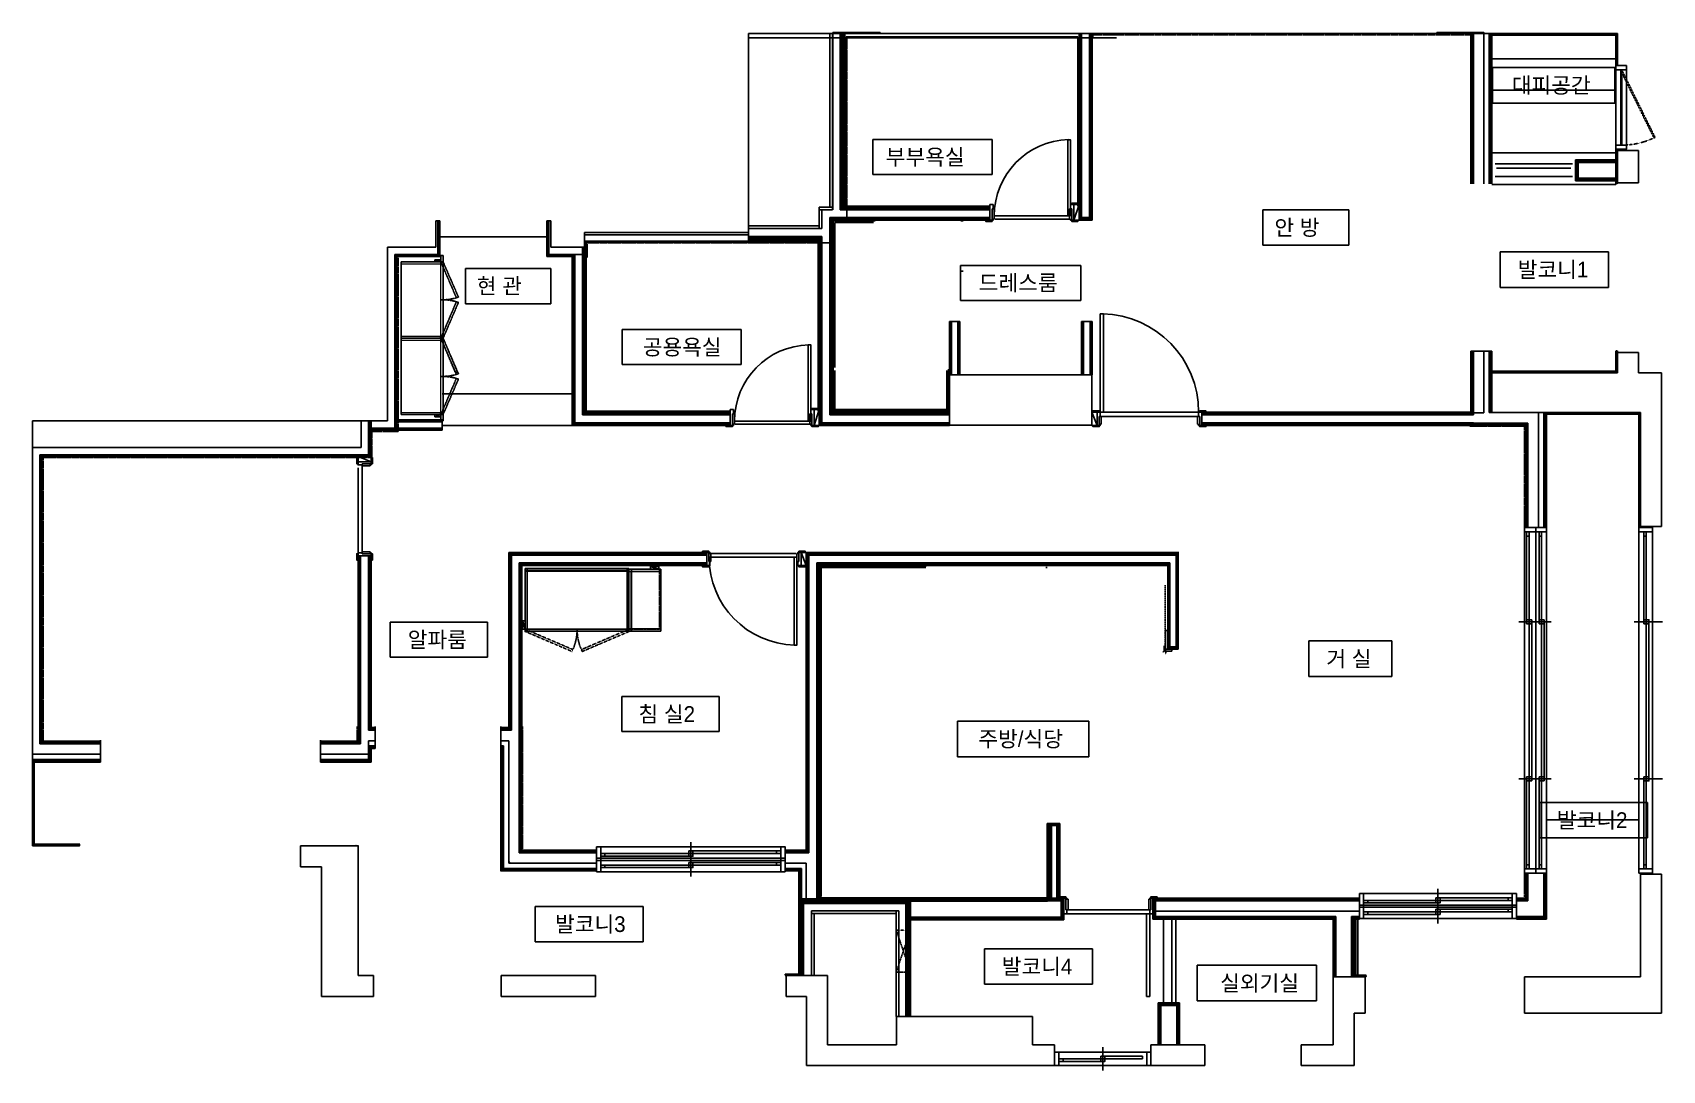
# Model space of a CAD drawing. Header units: millimetres. Extents: x 836 to 24182, y 1037 to 15910.
import ezdxf
from ezdxf.enums import TextEntityAlignment as Align

# ---------------------------------------------------------------- set-up
doc = ezdxf.new("R2010")
doc.units = ezdxf.units.MM
for name, pattern in [('HID', [2.3, 1.5, -0.8]), ('HIDDEN', [10, 5, -5]), ('HIDDENX2', [0.75, 0.5, -0.25]), ('주동원본-1$0$CEN', [62, 60, -1, 0, -1]), ('주동원본-1$0$HD', [2.5, 1.5, -1]), ('주동원본-1$0$HID', [2.3, 1.5, -0.8]), ('주동원본-1$0$HIDDENX2', [0.75, 0.5, -0.25])]:
    doc.linetypes.add(name, pattern=pattern)
for name, color, linetype in [('A_TXT', 250, 'Continuous'), ('C-FURNI', 250, 'Continuous'), ('F-KIT-FUR', 6, 'Continuous'), ('LEGN', 7, 'Continuous'), ('전용면적', 30, 'Continuous'), ('점검구', 6, 'HID'), ('주동원본-1$0$A_DOOR', 5, 'Continuous'), ('주동원본-1$0$A_DRY', 5, 'Continuous'), ('주동원본-1$0$A_FIN2', 8, 'Continuous'), ('주동원본-1$0$A_FUR', 15, 'Continuous'), ('주동원본-1$0$A_FUR-IN', 19, 'Continuous'), ('주동원본-1$0$A_HAT_P', 179, 'Continuous'), ('주동원본-1$0$A_HRAL', 5, 'Continuous'), ('주동원본-1$0$A_INS', 8, 'Continuous'), ('주동원본-1$0$A_mc', 171, '주동원본-1$0$CEN'), ('주동원본-1$0$A_STL-2', 34, 'Continuous'), ('주동원본-1$0$A_WIN', 126, 'Continuous'), ('주동원본-1$0$AS_CON', 10, 'Continuous'), ('주동원본-2$0$A_DOOR', 136, 'Continuous')]:
    doc.layers.add(name, color=color, linetype=linetype)
doc.layers.add('F-DEF', color=139, linetype='Continuous', plot=False)
doc.layers.add('주동원본-1$0$F-FUR', color=6, linetype='Continuous', lineweight=0)
doc.styles.add('돋음', font='')
doc.styles.get('돋음').set_extended_font_data('Dotum')

msp = doc.modelspace()

# ---------------------------------------------------------------- texts
at = {"layer": 'A_TXT', "linetype": 'Continuous', "style": '돋음'}
for s, p in [('대피공간', (22024, 15155)), ('부부욕실', (13057, 14127)), ('안 방', (18624, 13117)), ('발코니1', (22110, 12513)), ('현 관', (7199, 12278)), ('현 관', (7199, 12278)), ('드레스룸', (14389, 12323)), ('공용욕실', (9576, 11403)), ('공용욕실', (9576, 11403)), ('알파룸', (6210, 7210)), ('거 실', (19367, 6936)), ('침 실2', (9515, 6144)), ('주방/식당', (14384, 5787)), ('발코니2', (22670, 4623)), ('발코니3', (8320, 3133)), ('발코니4', (14719, 2526)), ('실외기실', (17847, 2289))]:
    msp.add_text(s, height=225, dxfattribs=at).set_placement(p, align=Align.MIDDLE_LEFT)

# ---------------------------------------------------------------- blocks, each defined once
blk = doc.blocks.new('문방')
at = {"layer": '주동원본-1$0$A_DOOR', "color": 8}
for p, q in [((930, 0), (10, 0)), ((30, 40), (940, 40))]:
    blk.add_line(p, q, dxfattribs=at)
at = {"layer": '주동원본-1$0$A_DOOR'}
blk.add_lwpolyline([(0, 40), (30, 40), (30, 980), (0, 980)], close=True, dxfattribs=at)
at = {"layer": '주동원본-1$0$A_DOOR', "color": 8}
blk.add_arc((-1, 40), 941, 0.0175, 88.4976, dxfattribs=at)
blk = doc.blocks.new('창문')
at = {"layer": '주동원본-1$0$A_WIN', "linetype": 'Continuous'}
for p, q in [((750, 176), (750, -46)), ((40, 65), (80, 65)), ((40, 40), (80, 40)), ((80, 65), (730, 65)), ((80, 40), (730, 40)), ((730, 65), (770, 65)), ((1420, 90), (770, 90)), ((1420, 65), (770, 65)), ((1460, 90), (1420, 90)), ((1460, 65), (1420, 65))]:
    blk.add_line(p, q, dxfattribs=at)
at = {"layer": '주동원본-1$0$A_WIN', "color": 8, "linetype": 'Continuous'}
for p, q in [((1460, 130), (40, 130)), ((1460, 0), (40, 0))]:
    blk.add_line(p, q, dxfattribs=at)
at = {"layer": '주동원본-1$0$A_WIN', "linetype": 'Continuous'}
for points in [[(0, 130), (40, 130), (40, 0), (0, 0)], [(40, 40), (80, 40), (80, 65), (40, 65)], [(730, 90), (770, 90), (770, 40), (730, 40)], [(1460, 90), (1420, 90), (1420, 65), (1460, 65)], [(1460, 130), (1500, 130), (1500, 0), (1460, 0)]]:
    blk.add_lwpolyline(points, close=True, dxfattribs=at)

# ---------------------------------------------------------------- linework, layer by layer
for p, q in [((21439, 11342), (21739, 11342)), ((8565, 10731), (6701, 10731)), ((8565, 10281), (6701, 10281)), ((19841, 3505), (19841, 3205)), ((22091, 3505), (22091, 3205))]:
    msp.add_line(p, q)
at = {"layer": 'C-FURNI', "linetype": 'HID', "ltscale": 0.5}
for p, q in [((17057, 7989), (17057, 7991)), ((17059, 7989), (17057, 7989)), ((17059, 7988), (17059, 7989)), ((17059, 7988), (17061, 7988)), ((17061, 7152), (17061, 7988)), ((17096, 7339), (17066, 7339)), ((17066, 7339), (17066, 7075)), ((17096, 7075), (17096, 7339)), ((17045, 7119), (17042, 7119)), ((17042, 7119), (17042, 7116)), ((17042, 7116), (17045, 7116)), ((17046, 7109), (17046, 7115)), ((17046, 7055), (17046, 7112)), ((17047, 7102), (17046, 7102)), ((17046, 7099), (17046, 7101)), ((17046, 7076), (17046, 7099)), ((17046, 7074), (17046, 7076)), ((17047, 7073), (17046, 7073)), ((17046, 7066), (17046, 7062)), ((17047, 7108), (17047, 7103)), ((17047, 7073), (17047, 7067)), ((17049, 7115), (17049, 7062)), ((17061, 7040), (17054, 7045)), ((17063, 7043), (17056, 7048)), ((17059, 7143), (17059, 7137)), ((17066, 7045), (17066, 7075)), ((17066, 7075), (17156, 7075)), ((17066, 7075), (17096, 7075)), ((17156, 7045), (17066, 7045)), ((17067, 7018), (17067, 7028)), ((17070, 7028), (17070, 7018)), ((17156, 7075), (17156, 7045)), ((15386, 3527), (15386, 4577))]:
    msp.add_line(p, q, dxfattribs=at)
for centre, radius, start, end in [((17028, 7055), 18, 270, 0), ((17042, 7112), 3.75, 0, 90), ((17045, 7115), 3.75, 0, 90), ((17045, 7115), 0.75, 0, 90), ((17047, 7109), 0.75, 180, 270), ((17046, 7101), 0.3, 90, 180), ((17046, 7074), 0.3, 180, 270), ((17047, 7066), 0.75, 90, 180), ((17067, 7062), 21, 180, 193.7291), ((17067, 7062), 21, 193.7291, 233.3856), ((17047, 7108), 0.75, 0, 90), ((17047, 7103), 0.75, 270, 0), ((17047, 7073), 0.75, 0, 90), ((17047, 7067), 0.75, 270, 0), ((17067, 7062), 18, 180, 233.3856), ((17059, 7152), 1.8, 270, 0), ((17052, 7028), 15, 0, 53.3856), ((17052, 7028), 18, 0, 53.3856), ((17066, 7018), 4.5, 270, 0), ((17066, 7018), 1.5, 270, 0)]:
    msp.add_arc(centre, radius, start, end, dxfattribs=at)
at = {"layer": 'F-DEF'}
for p, q in [((13631, 8245), (12131, 8245)), ((12131, 8245), (12131, 3527)), ((15386, 3527), (15386, 4577))]:
    msp.add_line(p, q, dxfattribs=at)
at = {"layer": 'F-KIT-FUR'}
for p, q in [((15371, 8245), (15349, 8245)), ((15386, 3527), (15386, 4577))]:
    msp.add_line(p, q, dxfattribs=at)
at = {"layer": 'F-KIT-FUR', "linetype": 'HIDDENX2'}
for p, q in [((17096, 7339), (17066, 7339)), ((17066, 7339), (17066, 7075)), ((17096, 7075), (17096, 7339)), ((17066, 7045), (17066, 7075)), ((17066, 7075), (17156, 7075)), ((17066, 7075), (17096, 7075)), ((17156, 7045), (17066, 7045)), ((17156, 7075), (17156, 7045))]:
    msp.add_line(p, q, dxfattribs=at)
at = {"layer": 'LEGN'}
for p, q in [((23500, 15411), (21748, 15411)), ((21748, 15411), (21748, 14900)), ((23500, 14900), (23500, 15411)), ((21748, 14900), (23500, 14900)), ((14579, 14379), (12874, 14379)), ((12874, 14379), (12874, 13875)), ((14579, 13875), (14579, 14379)), ((12874, 13875), (14579, 13875)), ((19688, 13370), (18460, 13370)), ((18460, 13370), (18460, 12865)), ((19688, 12865), (19688, 13370)), ((18460, 12865), (19688, 12865)), ((23410, 12766), (21860, 12766)), ((21860, 12766), (21860, 12259)), ((23410, 12259), (23410, 12766)), ((8261, 12531), (7038, 12531)), ((7038, 12531), (7038, 12025)), ((8261, 12531), (7038, 12531)), ((7038, 12531), (7038, 12025)), ((8261, 12025), (8261, 12531)), ((8261, 12025), (8261, 12531)), ((15852, 12574), (14126, 12574)), ((14126, 12574), (14126, 12071)), ((15852, 12071), (15852, 12574)), ((21860, 12259), (23410, 12259)), ((7038, 12025), (8261, 12025)), ((7038, 12025), (8261, 12025)), ((14126, 12071), (15852, 12071)), ((10985, 11655), (9280, 11655)), ((9280, 11655), (9280, 11151)), ((10985, 11655), (9280, 11655)), ((10985, 11151), (10985, 11655)), ((10985, 11151), (10985, 11655)), ((9280, 11151), (10985, 11151)), ((9280, 11151), (10985, 11151)), ((7351, 7462), (5956, 7462)), ((5956, 7462), (5956, 6958)), ((7351, 6958), (7351, 7462)), ((20306, 7191), (19116, 7191)), ((19116, 7191), (19116, 6681)), ((20306, 6681), (20306, 7191)), ((5956, 6958), (7351, 6958)), ((19116, 6681), (20306, 6681)), ((10669, 6396), (9275, 6396)), ((9275, 6396), (9275, 5892)), ((10669, 5892), (10669, 6396)), ((9275, 5892), (10669, 5892)), ((15965, 6043), (14084, 6043)), ((14084, 6043), (14084, 5532)), ((15965, 5532), (15965, 6043)), ((14084, 5532), (15965, 5532)), ((23969, 4877), (22420, 4877)), ((22420, 4877), (22420, 4369)), ((23969, 4369), (23969, 4877)), ((22420, 4369), (23969, 4369)), ((9582, 3387), (8033, 3387)), ((8033, 3387), (8033, 2880)), ((9582, 2880), (9582, 3387)), ((8033, 2880), (9582, 2880)), ((16019, 2780), (14470, 2780)), ((14470, 2780), (14470, 2272)), ((16019, 2272), (16019, 2780)), ((19226, 2543), (17517, 2543)), ((17517, 2543), (17517, 2036)), ((19226, 2036), (19226, 2543)), ((14470, 2272), (16019, 2272)), ((17517, 2036), (19226, 2036))]:
    msp.add_line(p, q, dxfattribs=at)
at = {"layer": '전용면적', "linetype": 'HIDDEN'}
for p, q in [((16024, 15835), (16024, 15880)), ((16024, 15880), (21439, 15880)), ((21439, 15880), (21424, 15880)), ((12499, 13210), (12499, 15835)), ((12499, 15835), (15799, 15835)), ((15799, 15835), (15911, 15835)), ((15911, 15835), (16024, 15835)), ((12304, 12895), (12304, 13210)), ((12304, 13210), (12499, 13210)), ((8779, 12685), (8779, 12895)), ((8779, 12895), (12304, 12895)), ((6071, 10195), (6071, 12685)), ((13969, 11005), (16009, 11005)), ((13969, 10285), (13969, 11005)), ((16009, 11005), (16009, 10285)), ((16009, 10285), (13969, 10285)), ((5696, 9820), (5696, 10195)), ((5696, 10195), (6071, 10195)), ((21424, 10270), (22204, 10270)), ((22204, 10270), (22204, 3520)), ((986, 9820), (5696, 9820)), ((986, 5770), (986, 9820)), ((5486, 5965), (5486, 5770)), ((7856, 4210), (7856, 5965)), ((12131, 3527), (12131, 4210))]:
    msp.add_line(p, q, dxfattribs=at)
at = {"layer": '점검구'}
for p, q in [((11164, 12906), (11839, 12906)), ((13208, 3047), (13208, 2447)), ((13410, 3047), (13208, 3047)), ((13208, 3047), (13410, 2447)), ((13208, 2447), (13410, 3047)), ((13208, 3047), (13208, 2447)), ((13410, 3047), (13208, 3047)), ((13208, 3047), (13410, 2447)), ((13208, 2447), (13410, 3047)), ((13410, 2447), (13410, 3047)), ((13410, 2447), (13410, 3047)), ((13208, 2447), (13410, 2447)), ((13410, 2447), (13208, 2447)), ((13208, 2447), (13410, 2447)), ((13410, 2447), (13208, 2447))]:
    msp.add_line(p, q, dxfattribs=at)
at = {"layer": '주동원본-1$0$A_DOOR', "color": 8}
for p, q in [((23516, 14297), (23516, 15377)), ((23666, 14297), (23666, 15377)), ((21784, 14027), (22894, 14027)), ((21784, 13847), (22894, 13847)), ((21806, 13967), (22871, 13967)), ((5498, 9670), (5498, 8455)), ((5558, 8470), (5558, 9700)), ((17033, 3205), (17033, 2005)), ((17153, 3205), (17153, 2005)), ((17213, 3205), (17213, 2005))]:
    msp.add_line(p, q, dxfattribs=at)
at = {"layer": '주동원본-1$0$A_DOOR', "color": 8, "linetype": '주동원본-1$0$HD'}
for p, q in [((23583, 15368), (24060, 14401)), ((23599, 15377), (24076, 14408))]:
    msp.add_line(p, q, dxfattribs=at)
at = {"layer": '주동원본-1$0$A_DOOR', "linetype": 'Continuous'}
for p, q in [((23584, 14297), (23584, 15377)), ((23599, 14297), (23599, 15377)), ((14580, 13386), (14610, 13386)), ((14580, 13386), (14580, 13221)), ((14610, 13386), (14610, 13236)), ((15720, 13386), (15690, 13386)), ((15690, 13386), (15690, 13236)), ((15720, 13386), (15720, 13221)), ((15750, 13446), (15750, 13221)), ((14595, 13236), (14610, 13236)), ((15705, 13236), (15690, 13236)), ((12030, 10506), (12030, 10281)), ((10860, 10446), (10890, 10446)), ((10860, 10446), (10860, 10281)), ((10875, 10296), (10890, 10296)), ((10890, 10446), (10890, 10296)), ((12000, 10446), (11970, 10446)), ((11970, 10446), (11970, 10296)), ((11985, 10296), (11970, 10296)), ((12000, 10446), (12000, 10281)), ((16009, 10469), (16084, 10281)), ((5498, 9835), (5685, 9760)), ((11918, 8271), (11843, 8459))]:
    msp.add_line(p, q, dxfattribs=at)
at = {"layer": '주동원본-1$0$A_DOOR', "ltscale": 0.3}
for p, q in [((16114, 10409), (16144, 10409)), ((16114, 10409), (16114, 10281)), ((16129, 10296), (16144, 10296)), ((16144, 10409), (16144, 10296)), ((17554, 10409), (17524, 10409)), ((17524, 10409), (17524, 10296)), ((17539, 10296), (17524, 10296)), ((17554, 10409), (17554, 10281)), ((5558, 9730), (5558, 9700)), ((5558, 9730), (5685, 9730)), ((5558, 9700), (5670, 9700)), ((5670, 9715), (5670, 9700)), ((5558, 8440), (5558, 8470)), ((5558, 8470), (5670, 8470)), ((5558, 8440), (5685, 8440)), ((5670, 8455), (5670, 8470)), ((10523, 8331), (10523, 8459)), ((10538, 8444), (10553, 8444)), ((10553, 8331), (10553, 8444)), ((11798, 8444), (11783, 8444)), ((11783, 8331), (11783, 8444)), ((11813, 8331), (11813, 8459)), ((10523, 8331), (10553, 8331)), ((11813, 8331), (11783, 8331))]:
    msp.add_line(p, q, dxfattribs=at)
at = {"layer": '주동원본-1$0$A_DOOR', "linetype": 'Continuous'}
for points in [[(23516, 15377), (23666, 15377), (23666, 15437), (23576, 15437), (23576, 15437), (23516, 15437), (23516, 15377), (23516, 15377)], [(23516, 14297), (23666, 14297), (23666, 14237), (23666, 14237), (23666, 14237), (23516, 14237), (23516, 14297), (23516, 14297)], [(14550, 13221), (14550, 13446), (14595, 13446), (14595, 13386)], [(15750, 13221), (15750, 13446), (15705, 13446), (15705, 13386)], [(14595, 13236), (14595, 13221), (14550, 13221)], [(15705, 13236), (15705, 13221), (15750, 13221)], [(10830, 10281), (10830, 10506), (10875, 10506), (10875, 10446)], [(12030, 10281), (12030, 10506), (11985, 10506), (11985, 10446)], [(10875, 10296), (10875, 10281), (10830, 10281)], [(11985, 10296), (11985, 10281), (12030, 10281)]]:
    msp.add_lwpolyline(points, dxfattribs=at)
for points in [[(14580, 13221), (14490, 13221), (14490, 13203), (14580, 13203)], [(15720, 13221), (15810, 13221), (15810, 13203), (15720, 13203)], [(10860, 10281), (10770, 10281), (10770, 10263), (10860, 10263)], [(12000, 10281), (12090, 10281), (12090, 10263), (12000, 10263)], [(16009, 10469), (16084, 10469), (16084, 10281), (16009, 10281)], [(5498, 9835), (5498, 9760), (5685, 9760), (5685, 9835)], [(11918, 8271), (11843, 8271), (11843, 8459), (11918, 8459)]]:
    msp.add_lwpolyline(points, close=True, dxfattribs=at)
at = {"layer": '주동원본-1$0$A_DOOR', "ltscale": 0.3}
for points in [[(16114, 10469), (16024, 10469), (16024, 10487), (16114, 10487)], [(16114, 10281), (16024, 10281), (16024, 10263), (16114, 10263)], [(17554, 10469), (17644, 10469), (17644, 10487), (17554, 10487)], [(17554, 10281), (17644, 10281), (17644, 10263), (17554, 10263)], [(5498, 9730), (5498, 9820), (5480, 9820), (5480, 9730)], [(5685, 9730), (5685, 9820), (5703, 9820), (5703, 9730)], [(5498, 8440), (5498, 8350), (5480, 8350), (5480, 8440)], [(5685, 8440), (5685, 8350), (5703, 8350), (5703, 8440)], [(10523, 8459), (10433, 8459), (10433, 8477), (10523, 8477)], [(11813, 8459), (11903, 8459), (11903, 8477), (11813, 8477)], [(10523, 8271), (10433, 8271), (10433, 8253), (10523, 8253)], [(11813, 8271), (11903, 8271), (11903, 8253), (11813, 8253)]]:
    msp.add_lwpolyline(points, close=True, dxfattribs=at)
for points in [[(16084, 10281), (16084, 10469), (16129, 10469), (16129, 10409)], [(16129, 10296), (16129, 10281), (16084, 10281)], [(17584, 10281), (17584, 10469), (17539, 10469), (17539, 10409)], [(17539, 10296), (17539, 10281), (17584, 10281)], [(5685, 9760), (5498, 9760), (5498, 9715), (5558, 9715)], [(5670, 9715), (5685, 9715), (5685, 9760)], [(5685, 8410), (5498, 8410), (5498, 8455), (5558, 8455)], [(5670, 8455), (5685, 8455), (5685, 8410)], [(10493, 8459), (10493, 8271), (10538, 8271), (10538, 8331)], [(10538, 8444), (10538, 8459), (10493, 8459)], [(11843, 8459), (11843, 8271), (11798, 8271), (11798, 8331)], [(11798, 8444), (11798, 8459), (11843, 8459)]]:
    msp.add_lwpolyline(points, dxfattribs=at)
at = {"layer": '주동원본-1$0$A_DOOR', "color": 8, "linetype": '주동원본-1$0$HD'}
msp.add_arc((23599, 15377), 1080, 270, 296.2024, dxfattribs=at)
at = {"layer": '주동원본-1$0$A_DRY'}
for p, q in [((12255, 15895), (12255, 13409)), ((12293, 15895), (12293, 13371)), ((12405, 15895), (12405, 13371)), ((12473, 15895), (12473, 13371)), ((15825, 15895), (15825, 13221)), ((15863, 15895), (15863, 13221)), ((15975, 15895), (15975, 13221)), ((16013, 15895), (16013, 13221)), ((21439, 15895), (21439, 13742)), ((21476, 15895), (21476, 13742)), ((21701, 15895), (21701, 13742)), ((21739, 15895), (21739, 13742)), ((23516, 14087), (22939, 14087)), ((22939, 14087), (22939, 13787)), ((23516, 14050), (22939, 14050)), ((22976, 14050), (22976, 13825)), ((23516, 13825), (22939, 13825)), ((23516, 13787), (22939, 13787)), ((12105, 13409), (12105, 13101)), ((12293, 13409), (12105, 13409)), ((12293, 13371), (12105, 13371)), ((12143, 13371), (12143, 13101)), ((14550, 13371), (12405, 13371)), ((14550, 13409), (12473, 13409)), ((6641, 13210), (6641, 12730)), ((6671, 13210), (6671, 12700)), ((8201, 13210), (8201, 12700)), ((8231, 13210), (8231, 12730)), ((12105, 13139), (11089, 13139)), ((12143, 13101), (11089, 13101)), ((14550, 13259), (12255, 13259)), ((12255, 13259), (12255, 10431)), ((14490, 13221), (12255, 13221)), ((12293, 13221), (12293, 10469)), ((16013, 13221), (15825, 13221)), ((15975, 13259), (15863, 13259)), ((11089, 12921), (8741, 12921)), ((11089, 13041), (11089, 12921)), ((12143, 12989), (11089, 12989)), ((12105, 12921), (11089, 12921)), ((12105, 12989), (12105, 10281)), ((12143, 12989), (12143, 10281)), ((6026, 12730), (6026, 10240)), ((6671, 12730), (6026, 12730)), ((6671, 12700), (6026, 12700)), ((6056, 12700), (6056, 10240)), ((8603, 12730), (8201, 12730)), ((8565, 12700), (8201, 12700)), ((8565, 12730), (8565, 10281)), ((8603, 12730), (8603, 10319)), ((8715, 12835), (8715, 10431)), ((8715, 12835), (8753, 12835)), ((8753, 12835), (8753, 10469)), ((13969, 11770), (13969, 11005)), ((14119, 11770), (13969, 11770)), ((13997, 11770), (13997, 11005)), ((14090, 11770), (14090, 11005)), ((14119, 11770), (14119, 11005)), ((16013, 11770), (15863, 11770)), ((15863, 11770), (15863, 11005)), ((15891, 11770), (15891, 11005)), ((15984, 11770), (15984, 11005)), ((16013, 11770), (16013, 11005)), ((21439, 11342), (21439, 10431)), ((21476, 11342), (21476, 10431)), ((21701, 11342), (21701, 10465)), ((21739, 11342), (21739, 11035)), ((14115, 11005), (14119, 11005)), ((16009, 11005), (16013, 11005)), ((5648, 10345), (5648, 9835)), ((5685, 10345), (5685, 9835)), ((6701, 10360), (6056, 10360)), ((6701, 10345), (6056, 10345)), ((6701, 10330), (6056, 10330)), ((6701, 10360), (6701, 10210)), ((10830, 10319), (8565, 10319)), ((10770, 10281), (8565, 10281)), ((10830, 10469), (8715, 10469)), ((10830, 10431), (8715, 10431)), ((13969, 10281), (12105, 10281)), ((13969, 10319), (12143, 10319)), ((13969, 10469), (12255, 10469)), ((13969, 10431), (12255, 10431)), ((21439, 10469), (17584, 10469)), ((21476, 10431), (17584, 10431)), ((21476, 10319), (17584, 10319)), ((21476, 10281), (17584, 10281)), ((21476, 10319), (21476, 10281)), ((22256, 10311), (21476, 10311)), ((22256, 10281), (21476, 10281)), ((21739, 10465), (21701, 10465)), ((22219, 10281), (22219, 8815)), ((22256, 10311), (22256, 8815)), ((22481, 10465), (22481, 8815)), ((22519, 10465), (22519, 8815)), ((6701, 10240), (5685, 10240)), ((6701, 10210), (5685, 10210)), ((941, 9861), (941, 5717)), ((5648, 9861), (941, 9861)), ((971, 9861), (971, 5717)), ((5685, 9831), (971, 9831)), ((5498, 8410), (5498, 5717)), ((5535, 8410), (5535, 5717)), ((5648, 8410), (5648, 5912)), ((5685, 8410), (5685, 5912)), ((7658, 8459), (7658, 5912)), ((10493, 8459), (7658, 8459)), ((10493, 8421), (7658, 8421)), ((7695, 8421), (7695, 5912)), ((11918, 8459), (11918, 4157)), ((17246, 8459), (11918, 8459)), ((11955, 8459), (11955, 4157)), ((17216, 8421), (11955, 8421)), ((17216, 7105), (17216, 8421)), ((17246, 7075), (17246, 8459)), ((7808, 8309), (7808, 4157)), ((10493, 8309), (7808, 8309)), ((7845, 8309), (7845, 4157)), ((10493, 8271), (7845, 8271)), ((12068, 8309), (12068, 3497)), ((17126, 8309), (12068, 8309)), ((12105, 8309), (12105, 3497)), ((17096, 8271), (12105, 8271)), ((17096, 8271), (17096, 7075)), ((17126, 8309), (17126, 7105)), ((17096, 7075), (17246, 7075)), ((17126, 7105), (17216, 7105)), ((5745, 5912), (5648, 5912)), ((5745, 5950), (5685, 5950)), ((7658, 5950), (7545, 5950)), ((7695, 5912), (7545, 5912)), ((1811, 5717), (941, 5717)), ((1811, 5755), (971, 5755)), ((5498, 5755), (4961, 5755)), ((5535, 5717), (4961, 5717)), ((5648, 5687), (5648, 5492)), ((5745, 5687), (5648, 5687)), ((5685, 5687), (5685, 5455)), ((5745, 5650), (5685, 5650)), ((7545, 5687), (7545, 3895)), ((7583, 5687), (7545, 5687)), ((7583, 5687), (7583, 3932)), ((1811, 5492), (836, 5492)), ((1811, 5455), (836, 5455)), ((5685, 5492), (4961, 5492)), ((5685, 5455), (4961, 5455)), ((8914, 4157), (7808, 4157)), ((8914, 4195), (7845, 4195)), ((11918, 4195), (11614, 4195)), ((11955, 4157), (11614, 4157)), ((8914, 3932), (7538, 3932)), ((8914, 3895), (7538, 3895)), ((11850, 3932), (11614, 3932)), ((11813, 3895), (11614, 3895)), ((11813, 3932), (11813, 3497)), ((11850, 3932), (11850, 3497)), ((22219, 3865), (22219, 3467)), ((22219, 3467), (22219, 3865)), ((22256, 3865), (22256, 3467)), ((22256, 3467), (22256, 3865)), ((22481, 3865), (22481, 3205)), ((22481, 3205), (22481, 3865)), ((22519, 3865), (22519, 3205)), ((22519, 3205), (22519, 3865)), ((15608, 3197), (15608, 3505)), ((19841, 3505), (16883, 3505)), ((16883, 3505), (16883, 3205)), ((22219, 3505), (22091, 3505)), ((11813, 3497), (11813, 2395)), ((11880, 3497), (11880, 2395)), ((13245, 3325), (11993, 3325)), ((11993, 3325), (11993, 2395)), ((13208, 3287), (11993, 3287)), ((12030, 3287), (12030, 2395)), ((13208, 3325), (13208, 1810)), ((13245, 3325), (13245, 1810)), ((13343, 3430), (13343, 1810)), ((13410, 3497), (13410, 1810)), ((15570, 3235), (15570, 3467)), ((19841, 3467), (16883, 3467)), ((16920, 3467), (16920, 3242)), ((22256, 3467), (22091, 3467)), ((16958, 2005), (16958, 1405)), ((17265, 2005), (16958, 2005)), ((16995, 2005), (16995, 1405)), ((17228, 1967), (16995, 1967)), ((17228, 2005), (17228, 1405)), ((17265, 2005), (17265, 1405)), ((13211, 1810), (13208, 1810))]:
    msp.add_line(p, q, dxfattribs=at)
at = {"layer": '주동원본-1$0$A_DRY', "color": 8}
for p, q in [((12428, 15895), (12428, 13371)), ((12450, 15895), (12450, 13371)), ((15844, 15895), (15844, 13221)), ((15994, 15895), (15994, 13221)), ((21458, 15895), (21458, 13742)), ((21720, 15895), (21720, 13742)), ((23516, 14069), (22939, 14069)), ((22958, 14050), (22958, 13825)), ((23516, 13806), (22939, 13806)), ((14550, 13390), (12473, 13390)), ((6656, 13210), (6656, 12730)), ((8216, 13210), (8216, 12730)), ((14550, 13240), (12255, 13240)), ((12274, 13221), (12274, 10469)), ((15975, 13240), (15863, 13240)), ((12105, 12966), (11089, 12966)), ((12105, 12944), (11089, 12944)), ((12124, 12989), (12124, 10281)), ((6671, 12715), (6026, 12715)), ((6041, 12700), (6041, 10240)), ((8565, 12715), (8201, 12715)), ((8584, 12730), (8584, 10319)), ((8734, 12835), (8734, 10469)), ((13983, 11770), (13983, 11005)), ((14105, 11770), (14105, 11005)), ((15877, 11770), (15877, 11005)), ((15998, 11770), (15998, 11005)), ((21458, 11342), (21458, 10431)), ((21720, 11342), (21720, 10465)), ((5666, 10345), (5666, 9835)), ((10830, 10300), (8565, 10300)), ((10830, 10450), (8715, 10450)), ((13969, 10300), (12143, 10300)), ((13969, 10450), (12255, 10450)), ((21439, 10450), (17584, 10450)), ((21476, 10300), (17584, 10300)), ((22256, 10296), (21476, 10296)), ((22238, 10281), (22238, 8815)), ((22500, 10465), (22500, 8815)), ((6701, 10225), (5685, 10225)), ((956, 9861), (956, 5717)), ((5648, 9846), (971, 9846)), ((5516, 8410), (5516, 5717)), ((5666, 8410), (5666, 5912)), ((10493, 8440), (7658, 8440)), ((7676, 8421), (7676, 5912)), ((11936, 8459), (11936, 4157)), ((17231, 8440), (11955, 8440)), ((17231, 7090), (17231, 8440)), ((7826, 8309), (7826, 4157)), ((10493, 8290), (7845, 8290)), ((12086, 8309), (12086, 3497)), ((17111, 8290), (12105, 8290)), ((17111, 8290), (17111, 7090)), ((17111, 7090), (17231, 7090)), ((5745, 5931), (5685, 5931)), ((7658, 5931), (7545, 5931)), ((1811, 5736), (971, 5736)), ((5498, 5736), (4961, 5736)), ((5666, 5687), (5666, 5492)), ((5745, 5669), (5685, 5669)), ((7564, 5687), (7564, 3932)), ((1811, 5474), (836, 5474)), ((5685, 5474), (4961, 5474)), ((15521, 4562), (15401, 4562)), ((15401, 4562), (15401, 3505)), ((15536, 4562), (15416, 4562)), ((15416, 4562), (15416, 3505)), ((15521, 3505), (15521, 4562)), ((15536, 3505), (15536, 4562)), ((8914, 4176), (7845, 4176)), ((11918, 4176), (11614, 4176)), ((8914, 3914), (7538, 3914)), ((11813, 3914), (11614, 3914)), ((11831, 3932), (11831, 3497)), ((22238, 3865), (22238, 3467)), ((22238, 3467), (22238, 3865)), ((22500, 3865), (22500, 3205)), ((22500, 3205), (22500, 3865)), ((11835, 3497), (11835, 2395)), ((11858, 3497), (11858, 2395)), ((13365, 3430), (13365, 1810)), ((13388, 3430), (13388, 1810)), ((15589, 3235), (15589, 3467)), ((19841, 3486), (16883, 3486)), ((16901, 3467), (16901, 3242)), ((22219, 3486), (22091, 3486)), ((16976, 2005), (16976, 1405)), ((17228, 1986), (16995, 1986)), ((17246, 2005), (17246, 1405))]:
    msp.add_line(p, q, dxfattribs=at)
at = {"layer": '주동원본-1$0$A_DRY', "ltscale": 0.7}
for p, q in [((15536, 4577), (15386, 4577)), ((15386, 4577), (15386, 3505)), ((15551, 4577), (15401, 4577)), ((15401, 4577), (15401, 3505)), ((15506, 4547), (15416, 4547)), ((15416, 4547), (15416, 3505)), ((15521, 4547), (15431, 4547)), ((15431, 4547), (15431, 3505)), ((15506, 3505), (15506, 4547)), ((15521, 3505), (15521, 4547)), ((15536, 3505), (15536, 4577)), ((15551, 3505), (15551, 4577)), ((15375, 3505), (15608, 3505)), ((15375, 3505), (15375, 3460)), ((11813, 3497), (13410, 3497)), ((11880, 3430), (13410, 3430)), ((13410, 3497), (15375, 3497)), ((13410, 3460), (15375, 3460)), ((15375, 3467), (15608, 3467)), ((15608, 3235), (13410, 3235)), ((15608, 3197), (13410, 3197)), ((19504, 3242), (16883, 3242)), ((19504, 3205), (16883, 3205)), ((19841, 3242), (19729, 3242)), ((19841, 3205), (19729, 3205)), ((22481, 3242), (22091, 3242)), ((22519, 3205), (22091, 3205))]:
    msp.add_line(p, q, dxfattribs=at)
at = {"layer": '주동원본-1$0$A_DRY', "color": 8, "ltscale": 0.7}
for p, q in [((11880, 3475), (13410, 3475)), ((11880, 3452), (13410, 3452)), ((13410, 3479), (15375, 3479)), ((15375, 3486), (15608, 3486)), ((15608, 3216), (13410, 3216)), ((19504, 3224), (16883, 3224)), ((19841, 3224), (19729, 3224)), ((22481, 3224), (22091, 3224))]:
    msp.add_line(p, q, dxfattribs=at)
at = {"layer": '주동원본-1$0$A_DRY', "ltscale": 0.5}
for p, q in [((19466, 3205), (19466, 2380)), ((19504, 3242), (19504, 2380)), ((19729, 3242), (19729, 2380)), ((19766, 3205), (19766, 2380))]:
    msp.add_line(p, q, dxfattribs=at)
at = {"layer": '주동원본-1$0$A_DRY', "color": 8, "ltscale": 0.5}
for p, q in [((19485, 3205), (19485, 2380)), ((19748, 3205), (19748, 2380))]:
    msp.add_line(p, q, dxfattribs=at)
at = {"layer": '주동원본-1$0$A_FIN2', "ltscale": 0.7}
for p, q in [((12975, 15895), (12300, 15895)), ((21626, 15895), (20951, 15895)), ((15386, 4577), (15371, 4577)), ((15371, 4577), (15371, 3512)), ((15401, 4577), (15386, 4577)), ((15386, 4577), (15386, 3512)), ((12120, 3512), (15371, 3512))]:
    msp.add_line(p, q, dxfattribs=at)
at = {"layer": '주동원본-1$0$A_FIN2'}
for p, q in [((15810, 15850), (12488, 15850)), ((12488, 15850), (12488, 13424)), ((15810, 15850), (15810, 13424)), ((14550, 13424), (12488, 13424)), ((8768, 12906), (8768, 10484)), ((12090, 12906), (8768, 12906)), ((12090, 12906), (12090, 10484)), ((10830, 10484), (8768, 10484)), ((12120, 8256), (12120, 3512)), ((13631, 8256), (12120, 8256)), ((13631, 8256), (13631, 8271))]:
    msp.add_line(p, q, dxfattribs=at)
at = {"layer": '주동원본-1$0$A_FUR'}
for p, q in [((12304, 11087), (12304, 13210)), ((12304, 13210), (12904, 13210)), ((12326, 11110), (12326, 13187)), ((12326, 13187), (12881, 13187)), ((12304, 10487), (12304, 11087)), ((12326, 10510), (12326, 11065)), ((13931, 11065), (13931, 10510)), ((13954, 11087), (13954, 10487)), ((13931, 10510), (12326, 10510)), ((13954, 10487), (12304, 10487)), ((7894, 8230), (7894, 7330)), ((7894, 8230), (9379, 8230)), ((7921, 8230), (7921, 8200)), ((7921, 8192), (7921, 7360)), ((9352, 8230), (9352, 8200)), ((9352, 8192), (9352, 7360)), ((9379, 8230), (9379, 7330)), ((9379, 8222), (9836, 8222)), ((9379, 8185), (9409, 8185)), ((9416, 8185), (9836, 8185)), ((9686, 8260), (9806, 8222)), ((9836, 8222), (9836, 7330)), ((7856, 7480), (7894, 7360)), ((7894, 7360), (9379, 7360)), ((7894, 7330), (9836, 7330)), ((9379, 7367), (9409, 7367)), ((9416, 7367), (9836, 7367))]:
    msp.add_line(p, q, dxfattribs=at)
at = {"layer": '주동원본-1$0$A_FUR', "color": 8, "linetype": '주동원본-1$0$HID', "ltscale": 0.7}
for p, q in [((6701, 11567, 0), (6673, 11557, 0)), ((6673, 11557, 0), (6892, 11037, 0)), ((6921, 11047, 0), (6701, 11567, 0)), ((6892, 11037, 0), (6921, 11047, 0))]:
    msp.add_line(p, q, dxfattribs=at)
at = {"layer": '주동원본-1$0$A_FUR', "lineweight": 0}
for p, q in [((6701, 10450, 0), (6671, 10450, 0)), ((6671, 10450, 0), (6671, 10450, 0)), ((6671, 10450, 0), (6701, 10450, 0)), ((6701, 10450, 0), (6701, 10450, 0))]:
    msp.add_line(p, q, dxfattribs=at)
at = {"layer": '주동원본-1$0$A_FUR', "color": 8, "linetype": '주동원본-1$0$HD', "ltscale": 0.3}
for p in [(9814, 8222), (9379, 7360)]:
    msp.add_line(p, (9814, 7360), dxfattribs=at)
at = {"layer": '주동원본-1$0$A_FUR'}
for points in [[(9365, 8200), (7907, 8200), (7907, 8192), (9365, 8192)], [(9409, 8201), (9416, 8201), (9416, 7349), (9409, 7349)], [(9806, 8222), (9806, 8260), (9686, 8260), (9686, 8222)], [(7894, 7360), (7856, 7360), (7856, 7480), (7894, 7480)]]:
    msp.add_lwpolyline(points, close=True, dxfattribs=at)
at = {"layer": '주동원본-1$0$A_FUR', "color": 8, "linetype": '주동원본-1$0$HD', "ltscale": 0.3}
for points in [[(7894, 7360), (8576, 7067), (8564, 7040), (7882, 7332)], [(9379, 7360), (8697, 7067), (8709, 7040), (9391, 7332)]]:
    msp.add_lwpolyline(points, close=True, dxfattribs=at)
for centre, start, end in [((7901, 7360), 334.1924, 0), ((9371, 7360), 180, 205.8076)]:
    msp.add_arc(centre, 735, start, end, dxfattribs=at)
at = {"layer": '주동원본-1$0$A_FUR-IN', "ltscale": 6}
for p, q in [((14164, 13210), (14134, 13210)), ((14134, 12490), (14164, 12490)), ((14134, 12490), (14164, 12490)), ((12304, 10480), (12304, 11080)), ((13954, 11080), (13954, 10480)), ((13954, 10480), (12304, 10480))]:
    msp.add_line(p, q, dxfattribs=at)
at = {"layer": '주동원본-1$0$A_FUR-IN'}
for p, q in [((6116, 12625), (6716, 12625)), ((6116, 11530), (6116, 12625)), ((6596, 12625), (6686, 12655)), ((6686, 12655), (6596, 12655)), ((6596, 12655), (6596, 12625)), ((6596, 12625), (6686, 12625)), ((6716, 12715), (6686, 12715)), ((6686, 12715), (6686, 12625)), ((6686, 12625), (6686, 12655)), ((6686, 12625), (6716, 12625)), ((6716, 12625), (6716, 12715)), ((6716, 12625), (6716, 11530)), ((6116, 11530), (6716, 11530)), ((6116, 10435), (6116, 11530)), ((6716, 11530), (6116, 11530)), ((6716, 11530), (6716, 10435)), ((6716, 10435), (6116, 10435)), ((6596, 10435), (6686, 10405)), ((6596, 10405), (6596, 10435)), ((6596, 10435), (6686, 10435)), ((6686, 10405), (6596, 10405)), ((6686, 10435), (6686, 10405)), ((6686, 10345), (6686, 10435)), ((6686, 10435), (6716, 10435)), ((6716, 10345), (6686, 10345)), ((6716, 10435), (6716, 10345))]:
    msp.add_line(p, q, dxfattribs=at)
at = {"layer": '주동원본-1$0$A_FUR-IN', "lineweight": 0}
for p, q in [((6686, 12081), (6686, 12625)), ((6686, 12625), (6716, 12625)), ((6716, 12625), (6686, 12625)), ((6686, 12625), (6686, 12625)), ((6686, 12625), (6716, 12625)), ((6716, 12625), (6716, 12081)), ((6716, 12625), (6716, 12625)), ((6116, 12595), (6686, 12595)), ((6716, 12081), (6686, 12081)), ((6686, 11530), (6686, 12081)), ((6686, 12081), (6716, 12081)), ((6716, 12081), (6716, 11530)), ((6116, 11560), (6686, 11560)), ((6116, 11500), (6686, 11500)), ((6686, 10982), (6686, 11530)), ((6686, 11530), (6716, 11530)), ((6716, 11530), (6686, 11530)), ((6716, 11530), (6716, 10982)), ((6716, 10982), (6686, 10982)), ((6686, 10435), (6686, 10982)), ((6686, 10982), (6716, 10982)), ((6716, 10982), (6716, 10435)), ((6116, 10465), (6686, 10465)), ((6716, 10435), (6686, 10435)), ((6686, 10435), (6686, 10435)), ((6686, 10435), (6716, 10435)), ((6716, 10435), (6686, 10435)), ((6716, 10435), (6716, 10435))]:
    msp.add_line(p, q, dxfattribs=at)
at = {"layer": '주동원본-1$0$A_FUR-IN', "color": 1, "linetype": '주동원본-1$0$HIDDENX2', "ltscale": 2}
for p, q in [((6716, 12625), (6688, 12615)), ((6688, 12615), (6907, 12110)), ((6936, 12120), (6716, 12625)), ((6688, 11540), (6907, 12053)), ((6936, 12043), (6716, 11530)), ((6907, 12110), (6936, 12120)), ((6907, 12053), (6936, 12043)), ((6716, 11530), (6688, 11540)), ((6716, 11530), (6688, 11520)), ((6688, 11520), (6907, 11011)), ((6936, 11021), (6716, 11530)), ((6907, 11011), (6936, 11021)), ((6688, 10445), (6907, 10954)), ((6936, 10944), (6716, 10435)), ((6907, 10954), (6936, 10944)), ((6716, 10435), (6688, 10445))]:
    msp.add_line(p, q, dxfattribs=at)
at = {"layer": '주동원본-1$0$A_FUR-IN', "color": 8, "linetype": '주동원본-1$0$HIDDENX2', "ltscale": 2}
for p, q in [((12326, 10502), (12326, 11057)), ((13931, 11057), (13931, 10502)), ((13931, 10502), (12326, 10502))]:
    msp.add_line(p, q, dxfattribs=at)
at = {"layer": '주동원본-1$0$A_FUR-IN', "color": 6}
msp.add_line((13410, 1810), (13410, 3197), dxfattribs=at)
at = {"layer": '주동원본-1$0$A_FUR-IN', "color": 1, "linetype": '주동원본-1$0$HIDDENX2', "ltscale": 2}
for centre, start, end in [((6716, 12722), 270, 290), ((6716, 11440), 70, 90), ((6716, 11624), 270, 290), ((6716, 10341), 70, 90)]:
    msp.add_arc(centre, 641, start, end, dxfattribs=at)
at = {"layer": '주동원본-1$0$A_HAT_P', "ltscale": 0.7}
for p, q in [((23516, 15535), (21739, 15535)), ((23516, 15085), (21739, 15085)), ((23516, 14185), (21739, 14185)), ((23516, 13735), (21739, 13735)), ((8201, 12981), (6671, 12981)), ((23846, 4630), (22519, 4630)), ((19819, 2402), (19819, 3205))]:
    msp.add_line(p, q, dxfattribs=at)
at = {"layer": '주동원본-1$0$A_HRAL', "linetype": 'Continuous'}
for p, q in [((15825, 13446), (15750, 13221)), ((12105, 10506), (12030, 10281))]:
    msp.add_line(p, q, dxfattribs=at)
for points in [[(15810, 13446), (15720, 13446), (15720, 13464), (15810, 13464)], [(15750, 13221), (15825, 13221), (15825, 13446), (15750, 13446)], [(15810, 13221), (15720, 13221), (15720, 13203), (15810, 13203)], [(12090, 10506), (12000, 10506), (12000, 10524), (12090, 10524)], [(12030, 10281), (12105, 10281), (12105, 10506), (12030, 10506)], [(12090, 10281), (12000, 10281), (12000, 10263), (12090, 10263)]]:
    msp.add_lwpolyline(points, close=True, dxfattribs=at)
at = {"layer": '주동원본-1$0$A_INS', "ltscale": 0.7}
for p, q in [((12300, 15895), (12300, 13371)), ((12301, 15906), (12303, 15899)), ((12305, 15899), (12307, 15906)), ((12309, 15906), (12310, 15899)), ((12312, 15899), (12314, 15906)), ((12316, 15906), (12318, 15899)), ((12320, 15899), (12322, 15906)), ((12324, 15906), (12325, 15899)), ((12327, 15899), (12329, 15906)), ((12331, 15906), (12333, 15899)), ((12335, 15899), (12337, 15906)), ((12339, 15906), (12340, 15899)), ((12342, 15899), (12344, 15906)), ((12346, 15906), (12348, 15899)), ((12350, 15899), (12352, 15906)), ((12354, 15906), (12355, 15899)), ((12357, 15899), (12359, 15906)), ((12361, 15906), (12363, 15899)), ((12365, 15899), (12367, 15906)), ((12369, 15906), (12370, 15899)), ((12372, 15899), (12374, 15906)), ((12376, 15906), (12378, 15899)), ((12380, 15899), (12382, 15906)), ((12384, 15906), (12385, 15899)), ((12387, 15899), (12389, 15906)), ((12391, 15906), (12393, 15899)), ((12395, 15899), (12397, 15906)), ((12399, 15906), (12400, 15899)), ((12402, 15899), (12404, 15906)), ((12406, 15906), (12408, 15899)), ((12410, 15899), (12412, 15906)), ((12414, 15906), (12415, 15899)), ((12417, 15899), (12419, 15906)), ((12421, 15906), (12423, 15899)), ((12425, 15899), (12427, 15906)), ((12429, 15906), (12430, 15899)), ((12432, 15899), (12434, 15906)), ((12436, 15906), (12438, 15899)), ((12440, 15899), (12442, 15906)), ((12444, 15906), (12445, 15899)), ((12447, 15899), (12449, 15906)), ((12451, 15906), (12453, 15899)), ((12455, 15899), (12457, 15906)), ((12459, 15906), (12460, 15899)), ((12462, 15899), (12464, 15906)), ((12466, 15906), (12468, 15899)), ((12470, 15899), (12472, 15906)), ((12474, 15906), (12475, 15899)), ((12477, 15899), (12479, 15906)), ((12481, 15906), (12483, 15899)), ((12485, 15899), (12487, 15906)), ((12489, 15906), (12490, 15899)), ((12492, 15899), (12494, 15906)), ((12496, 15906), (12498, 15899)), ((12500, 15899), (12502, 15906)), ((12504, 15906), (12505, 15899)), ((12507, 15899), (12509, 15906)), ((12511, 15906), (12513, 15899)), ((12515, 15899), (12517, 15906)), ((12519, 15906), (12520, 15899)), ((12522, 15899), (12524, 15906)), ((12526, 15906), (12528, 15899)), ((12530, 15899), (12532, 15906)), ((12534, 15906), (12535, 15899)), ((12537, 15899), (12539, 15906)), ((12541, 15906), (12543, 15899)), ((12545, 15899), (12547, 15906)), ((12549, 15906), (12550, 15899)), ((12552, 15899), (12554, 15906)), ((12556, 15906), (12558, 15899)), ((12560, 15899), (12562, 15906)), ((12564, 15906), (12565, 15899)), ((12567, 15899), (12569, 15906)), ((12571, 15906), (12573, 15899)), ((12575, 15899), (12577, 15906)), ((12579, 15906), (12580, 15899)), ((12582, 15899), (12584, 15906)), ((12586, 15906), (12588, 15899)), ((12590, 15899), (12592, 15906)), ((12594, 15906), (12595, 15899)), ((12597, 15899), (12599, 15906)), ((12601, 15906), (12603, 15899)), ((12605, 15899), (12607, 15906)), ((12609, 15906), (12610, 15899)), ((12612, 15899), (12614, 15906)), ((12616, 15906), (12618, 15899)), ((12620, 15899), (12622, 15906)), ((12624, 15906), (12625, 15899)), ((12627, 15899), (12629, 15906)), ((12631, 15906), (12633, 15899)), ((12635, 15899), (12637, 15906)), ((12639, 15906), (12640, 15899)), ((12642, 15899), (12644, 15906)), ((12646, 15906), (12648, 15899)), ((12650, 15899), (12652, 15906)), ((12654, 15906), (12655, 15899)), ((12657, 15899), (12659, 15906)), ((12661, 15906), (12663, 15899)), ((12665, 15899), (12667, 15906)), ((12669, 15906), (12670, 15899)), ((12672, 15899), (12674, 15906)), ((12676, 15906), (12678, 15899)), ((12680, 15899), (12682, 15906)), ((12684, 15906), (12685, 15899)), ((12687, 15899), (12689, 15906)), ((12691, 15906), (12693, 15899)), ((12695, 15899), (12697, 15906)), ((12699, 15906), (12700, 15899)), ((12702, 15899), (12704, 15906)), ((12706, 15906), (12708, 15899)), ((12710, 15899), (12712, 15906)), ((12714, 15906), (12715, 15899)), ((12717, 15899), (12719, 15906)), ((12721, 15906), (12723, 15899)), ((12725, 15899), (12727, 15906)), ((12729, 15906), (12730, 15899)), ((12732, 15899), (12734, 15906)), ((12736, 15906), (12738, 15899)), ((12740, 15899), (12742, 15906)), ((12744, 15906), (12745, 15899)), ((12747, 15899), (12749, 15906)), ((12751, 15906), (12753, 15899)), ((12755, 15899), (12757, 15906)), ((12759, 15906), (12760, 15899)), ((12762, 15899), (12764, 15906)), ((12766, 15906), (12768, 15899)), ((12770, 15899), (12772, 15906)), ((12774, 15906), (12775, 15899)), ((12777, 15899), (12779, 15906)), ((12781, 15906), (12783, 15899)), ((12785, 15899), (12787, 15906)), ((12789, 15906), (12790, 15899)), ((12792, 15899), (12794, 15906)), ((12796, 15906), (12798, 15899)), ((12800, 15899), (12802, 15906)), ((12804, 15906), (12805, 15899)), ((12807, 15899), (12809, 15906)), ((12811, 15906), (12813, 15899)), ((12815, 15899), (12817, 15906)), ((12819, 15906), (12820, 15899)), ((12822, 15899), (12824, 15906)), ((12826, 15906), (12828, 15899)), ((12830, 15899), (12832, 15906)), ((12834, 15906), (12835, 15899)), ((12837, 15899), (12839, 15906)), ((12841, 15906), (12843, 15899)), ((12845, 15899), (12847, 15906)), ((12849, 15906), (12850, 15899)), ((12852, 15899), (12854, 15906)), ((12856, 15906), (12858, 15899)), ((12860, 15899), (12862, 15906)), ((12864, 15906), (12865, 15899)), ((12867, 15899), (12869, 15906)), ((12871, 15906), (12873, 15899)), ((12875, 15899), (12877, 15906)), ((12879, 15906), (12880, 15899)), ((12882, 15899), (12884, 15906)), ((12886, 15906), (12888, 15899)), ((12890, 15899), (12892, 15906)), ((12894, 15906), (12895, 15899)), ((12897, 15899), (12899, 15906)), ((12901, 15906), (12903, 15899)), ((12905, 15899), (12907, 15906)), ((12909, 15906), (12910, 15899)), ((12912, 15899), (12914, 15906)), ((12916, 15906), (12918, 15899)), ((12920, 15899), (12922, 15906)), ((12924, 15906), (12925, 15899)), ((12927, 15899), (12929, 15906)), ((12931, 15906), (12933, 15899)), ((12935, 15899), (12937, 15906)), ((12939, 15906), (12940, 15899)), ((12942, 15899), (12944, 15906)), ((12946, 15906), (12948, 15899)), ((12950, 15899), (12952, 15906)), ((12954, 15906), (12955, 15899)), ((12957, 15899), (12959, 15906)), ((12961, 15906), (12963, 15899)), ((12965, 15899), (12967, 15906)), ((12969, 15906), (12970, 15899)), ((12972, 15899), (12974, 15906)), ((20952, 15906), (20954, 15899)), ((20956, 15899), (20958, 15906)), ((20960, 15906), (20962, 15899)), ((20964, 15899), (20965, 15906)), ((20967, 15906), (20969, 15899)), ((20971, 15899), (20973, 15906)), ((20975, 15906), (20977, 15899)), ((20979, 15899), (20980, 15906)), ((20982, 15906), (20984, 15899)), ((20986, 15899), (20988, 15906)), ((20990, 15906), (20992, 15899)), ((20994, 15899), (20995, 15906)), ((20997, 15906), (20999, 15899)), ((21001, 15899), (21003, 15906)), ((21005, 15906), (21007, 15899)), ((21009, 15899), (21010, 15906)), ((21012, 15906), (21014, 15899)), ((21016, 15899), (21018, 15906)), ((21020, 15906), (21022, 15899)), ((21024, 15899), (21025, 15906)), ((21027, 15906), (21029, 15899)), ((21031, 15899), (21033, 15906)), ((21035, 15906), (21037, 15899)), ((21039, 15899), (21040, 15906)), ((21042, 15906), (21044, 15899)), ((21046, 15899), (21048, 15906)), ((21050, 15906), (21052, 15899)), ((21054, 15899), (21055, 15906)), ((21057, 15906), (21059, 15899)), ((21061, 15899), (21063, 15906)), ((21065, 15906), (21067, 15899)), ((21069, 15899), (21070, 15906)), ((21072, 15906), (21074, 15899)), ((21076, 15899), (21078, 15906)), ((21080, 15906), (21082, 15899)), ((21084, 15899), (21085, 15906)), ((21087, 15906), (21089, 15899)), ((21091, 15899), (21093, 15906)), ((21095, 15906), (21097, 15899)), ((21099, 15899), (21100, 15906)), ((21102, 15906), (21104, 15899)), ((21106, 15899), (21108, 15906)), ((21110, 15906), (21112, 15899)), ((21114, 15899), (21115, 15906)), ((21117, 15906), (21119, 15899)), ((21121, 15899), (21123, 15906)), ((21125, 15906), (21127, 15899)), ((21129, 15899), (21130, 15906)), ((21132, 15906), (21134, 15899)), ((21136, 15899), (21138, 15906)), ((21140, 15906), (21142, 15899)), ((21144, 15899), (21145, 15906)), ((21147, 15906), (21149, 15899)), ((21151, 15899), (21153, 15906)), ((21155, 15906), (21157, 15899)), ((21159, 15899), (21160, 15906)), ((21162, 15906), (21164, 15899)), ((21166, 15899), (21168, 15906)), ((21170, 15906), (21172, 15899)), ((21174, 15899), (21175, 15906)), ((21177, 15906), (21179, 15899)), ((21181, 15899), (21183, 15906)), ((21185, 15906), (21187, 15899)), ((21189, 15899), (21190, 15906)), ((21192, 15906), (21194, 15899)), ((21196, 15899), (21198, 15906)), ((21200, 15906), (21202, 15899)), ((21204, 15899), (21205, 15906)), ((21207, 15906), (21209, 15899)), ((21211, 15899), (21213, 15906)), ((21215, 15906), (21217, 15899)), ((21219, 15899), (21220, 15906)), ((21222, 15906), (21224, 15899)), ((21226, 15899), (21228, 15906)), ((21230, 15906), (21232, 15899)), ((21234, 15899), (21235, 15906)), ((21237, 15906), (21239, 15899)), ((21241, 15899), (21243, 15906)), ((21245, 15906), (21247, 15899)), ((21249, 15899), (21250, 15906)), ((21252, 15906), (21254, 15899)), ((21256, 15899), (21258, 15906)), ((21260, 15906), (21262, 15899)), ((21264, 15899), (21265, 15906)), ((21267, 15906), (21269, 15899)), ((21271, 15899), (21273, 15906)), ((21275, 15906), (21277, 15899)), ((21279, 15899), (21280, 15906)), ((21282, 15906), (21284, 15899)), ((21286, 15899), (21288, 15906)), ((21290, 15906), (21292, 15899)), ((21294, 15899), (21295, 15906)), ((21297, 15906), (21299, 15899)), ((21301, 15899), (21303, 15906)), ((21305, 15906), (21307, 15899)), ((21309, 15899), (21310, 15906)), ((21312, 15906), (21314, 15899)), ((21316, 15899), (21318, 15906)), ((21320, 15906), (21322, 15899)), ((21324, 15899), (21325, 15906)), ((21327, 15906), (21329, 15899)), ((21331, 15899), (21333, 15906)), ((21335, 15906), (21337, 15899)), ((21339, 15899), (21340, 15906)), ((21342, 15906), (21344, 15899)), ((21346, 15899), (21348, 15906)), ((21350, 15906), (21352, 15899)), ((21354, 15899), (21355, 15906)), ((21357, 15906), (21359, 15899)), ((21361, 15899), (21363, 15906)), ((21365, 15906), (21367, 15899)), ((21369, 15899), (21370, 15906)), ((21372, 15906), (21374, 15899)), ((21376, 15899), (21378, 15906)), ((21380, 15906), (21382, 15899)), ((21384, 15899), (21385, 15906)), ((21387, 15906), (21389, 15899)), ((21391, 15899), (21393, 15906)), ((21395, 15906), (21397, 15899)), ((21399, 15899), (21400, 15906)), ((21402, 15906), (21404, 15899)), ((21406, 15899), (21408, 15906)), ((21410, 15906), (21412, 15899)), ((21414, 15899), (21415, 15906)), ((21417, 15906), (21419, 15899)), ((21421, 15899), (21423, 15906)), ((21425, 15906), (21427, 15899)), ((21429, 15899), (21430, 15906)), ((21432, 15906), (21434, 15899)), ((21436, 15899), (21438, 15906)), ((21440, 15906), (21442, 15899)), ((21444, 15899), (21445, 15906)), ((21447, 15906), (21449, 15899)), ((21451, 15899), (21453, 15906)), ((21455, 15906), (21457, 15899)), ((21459, 15899), (21460, 15906)), ((21462, 15906), (21464, 15899)), ((21466, 15899), (21468, 15906)), ((21470, 15906), (21472, 15899)), ((21474, 15899), (21475, 15906)), ((21477, 15906), (21479, 15899)), ((21481, 15899), (21483, 15906)), ((21485, 15906), (21487, 15899)), ((21489, 15899), (21490, 15906)), ((21492, 15906), (21494, 15899)), ((21496, 15899), (21498, 15906)), ((21500, 15906), (21502, 15899)), ((21504, 15899), (21505, 15906)), ((21507, 15906), (21509, 15899)), ((21511, 15899), (21513, 15906)), ((21515, 15906), (21517, 15899)), ((21519, 15899), (21520, 15906)), ((21522, 15906), (21524, 15899)), ((21526, 15899), (21528, 15906)), ((21530, 15906), (21532, 15899)), ((21534, 15899), (21535, 15906)), ((21537, 15906), (21539, 15899)), ((21541, 15899), (21543, 15906)), ((21545, 15906), (21547, 15899)), ((21549, 15899), (21550, 15906)), ((21552, 15906), (21554, 15899)), ((21556, 15899), (21558, 15906)), ((21560, 15906), (21562, 15899)), ((21564, 15899), (21565, 15906)), ((21567, 15906), (21569, 15899)), ((21571, 15899), (21573, 15906)), ((21575, 15906), (21577, 15899)), ((21579, 15899), (21580, 15906)), ((21582, 15906), (21584, 15899)), ((21586, 15899), (21588, 15906)), ((21590, 15906), (21592, 15899)), ((21594, 15899), (21595, 15906)), ((21597, 15906), (21599, 15899)), ((21601, 15899), (21603, 15906)), ((21605, 15906), (21607, 15899)), ((21609, 15899), (21610, 15906)), ((21612, 15906), (21614, 15899)), ((21616, 15899), (21618, 15906)), ((21620, 15906), (21622, 15899)), ((21624, 15899), (21625, 15906)), ((21626, 15895), (21626, 13742)), ((21740, 15879), (21743, 15889)), ((21746, 15889), (21749, 15879)), ((21751, 15879), (21754, 15889)), ((21757, 15889), (21760, 15879)), ((21763, 15879), (21766, 15889)), ((21768, 15889), (21771, 15879)), ((21774, 15879), (21777, 15889)), ((21780, 15889), (21782, 15879)), ((21785, 15879), (21788, 15889)), ((21791, 15889), (21794, 15879)), ((21796, 15879), (21799, 15889)), ((21802, 15889), (21805, 15879)), ((21808, 15879), (21811, 15889)), ((21813, 15889), (21816, 15879)), ((21819, 15879), (21822, 15889)), ((21825, 15889), (21827, 15879)), ((21830, 15879), (21833, 15889)), ((21836, 15889), (21839, 15879)), ((21841, 15879), (21844, 15889)), ((21847, 15889), (21850, 15879)), ((21853, 15879), (21856, 15889)), ((21858, 15889), (21861, 15879)), ((21864, 15879), (21867, 15889)), ((21870, 15889), (21872, 15879)), ((21875, 15879), (21878, 15889)), ((21881, 15889), (21884, 15879)), ((21886, 15879), (21889, 15889)), ((21892, 15889), (21895, 15879)), ((21898, 15879), (21901, 15889)), ((21903, 15889), (21906, 15879)), ((21909, 15879), (21912, 15889)), ((21915, 15889), (21917, 15879)), ((21920, 15879), (21923, 15889)), ((21926, 15889), (21929, 15879)), ((21931, 15879), (21934, 15889)), ((21937, 15889), (21940, 15879)), ((21943, 15879), (21946, 15889)), ((21948, 15889), (21951, 15879)), ((21954, 15879), (21957, 15889)), ((21960, 15889), (21962, 15879)), ((21965, 15879), (21968, 15889)), ((21971, 15889), (21974, 15879)), ((21976, 15879), (21979, 15889)), ((21982, 15889), (21985, 15879)), ((21988, 15879), (21991, 15889)), ((21993, 15889), (21996, 15879)), ((21999, 15879), (22002, 15889)), ((22005, 15889), (22007, 15879)), ((22010, 15879), (22013, 15889)), ((22016, 15889), (22019, 15879)), ((22021, 15879), (22024, 15889)), ((22027, 15889), (22030, 15879)), ((22033, 15879), (22036, 15889)), ((22038, 15889), (22041, 15879)), ((22044, 15879), (22047, 15889)), ((22050, 15889), (22052, 15879)), ((22055, 15879), (22058, 15889)), ((22061, 15889), (22064, 15879)), ((22066, 15879), (22069, 15889)), ((22072, 15889), (22075, 15879)), ((22078, 15879), (22081, 15889)), ((22083, 15889), (22086, 15879)), ((22089, 15879), (22092, 15889)), ((22095, 15889), (22097, 15879)), ((22100, 15879), (22103, 15889)), ((22106, 15889), (22109, 15879)), ((22111, 15879), (22114, 15889)), ((22117, 15889), (22120, 15879)), ((22123, 15879), (22126, 15889)), ((22128, 15889), (22131, 15879)), ((22134, 15879), (22137, 15889)), ((22140, 15889), (22142, 15879)), ((22145, 15879), (22148, 15889)), ((22151, 15889), (22154, 15879)), ((22156, 15879), (22159, 15889)), ((22162, 15889), (22165, 15879)), ((22168, 15879), (22171, 15889)), ((22173, 15889), (22176, 15879)), ((22179, 15879), (22182, 15889)), ((22185, 15889), (22187, 15879)), ((22190, 15879), (22193, 15889)), ((22196, 15889), (22199, 15879)), ((22201, 15879), (22204, 15889)), ((22207, 15889), (22210, 15879)), ((22213, 15879), (22216, 15889)), ((22218, 15889), (22221, 15879)), ((22224, 15879), (22227, 15889)), ((22230, 15889), (22232, 15879)), ((22235, 15879), (22238, 15889)), ((22241, 15889), (22244, 15879)), ((22246, 15879), (22249, 15889)), ((22252, 15889), (22255, 15879)), ((22258, 15879), (22261, 15889)), ((22263, 15889), (22266, 15879)), ((22269, 15879), (22272, 15889)), ((22275, 15889), (22277, 15879)), ((22280, 15879), (22283, 15889)), ((22286, 15889), (22289, 15879)), ((22291, 15879), (22294, 15889)), ((22297, 15889), (22300, 15879)), ((22303, 15879), (22306, 15889)), ((22308, 15889), (22311, 15879)), ((22314, 15879), (22317, 15889)), ((22320, 15889), (22322, 15879)), ((22325, 15879), (22328, 15889)), ((22331, 15889), (22334, 15879)), ((22336, 15879), (22339, 15889)), ((22342, 15889), (22345, 15879)), ((22348, 15879), (22351, 15889)), ((22353, 15889), (22356, 15879)), ((22359, 15879), (22362, 15889)), ((22365, 15889), (22367, 15879)), ((22370, 15879), (22373, 15889)), ((22376, 15889), (22379, 15879)), ((22381, 15879), (22384, 15889)), ((22387, 15889), (22390, 15879)), ((22393, 15879), (22396, 15889)), ((22398, 15889), (22401, 15879)), ((22404, 15879), (22407, 15889)), ((22410, 15889), (22412, 15879)), ((22415, 15879), (22418, 15889)), ((22421, 15889), (22424, 15879)), ((22426, 15879), (22429, 15889)), ((22432, 15889), (22435, 15879)), ((22438, 15879), (22441, 15889)), ((22443, 15889), (22446, 15879)), ((22449, 15879), (22452, 15889)), ((22455, 15889), (22457, 15879)), ((22460, 15879), (22463, 15889)), ((22466, 15889), (22469, 15879)), ((22471, 15879), (22474, 15889)), ((22477, 15889), (22480, 15879)), ((22483, 15879), (22486, 15889)), ((22488, 15889), (22491, 15879)), ((22494, 15879), (22497, 15889)), ((22500, 15889), (22502, 15879)), ((22505, 15879), (22508, 15889)), ((22511, 15889), (22514, 15879)), ((22516, 15879), (22519, 15889)), ((22522, 15889), (22525, 15879)), ((22528, 15879), (22531, 15889)), ((22533, 15889), (22536, 15879)), ((22539, 15879), (22542, 15889)), ((22545, 15889), (22547, 15879)), ((22550, 15879), (22553, 15889)), ((22556, 15889), (22559, 15879)), ((22561, 15879), (22564, 15889)), ((22567, 15889), (22570, 15879)), ((22573, 15879), (22576, 15889)), ((22578, 15889), (22581, 15879)), ((22584, 15879), (22587, 15889)), ((22590, 15889), (22592, 15879)), ((22595, 15879), (22598, 15889)), ((22601, 15889), (22604, 15879)), ((22606, 15879), (22609, 15889)), ((22612, 15889), (22615, 15879)), ((22618, 15879), (22621, 15889)), ((22623, 15889), (22626, 15879)), ((22629, 15879), (22632, 15889)), ((22635, 15889), (22637, 15879)), ((22640, 15879), (22643, 15889)), ((22646, 15889), (22649, 15879)), ((22651, 15879), (22654, 15889)), ((22657, 15889), (22660, 15879)), ((22663, 15879), (22666, 15889)), ((22668, 15889), (22671, 15879)), ((22674, 15879), (22677, 15889)), ((22680, 15889), (22682, 15879)), ((22685, 15879), (22688, 15889)), ((22691, 15889), (22694, 15879)), ((22696, 15879), (22699, 15889)), ((22702, 15889), (22705, 15879)), ((22708, 15879), (22711, 15889)), ((22713, 15889), (22716, 15879)), ((22719, 15879), (22722, 15889)), ((22725, 15889), (22727, 15879)), ((22730, 15879), (22733, 15889)), ((22736, 15889), (22739, 15879)), ((22741, 15879), (22744, 15889)), ((22747, 15889), (22750, 15879)), ((22753, 15879), (22756, 15889)), ((22758, 15889), (22761, 15879)), ((22764, 15879), (22767, 15889)), ((22770, 15889), (22772, 15879)), ((22775, 15879), (22778, 15889)), ((22781, 15889), (22784, 15879)), ((22786, 15879), (22789, 15889)), ((22792, 15889), (22795, 15879)), ((22798, 15879), (22801, 15889)), ((22803, 15889), (22806, 15879)), ((22809, 15879), (22812, 15889)), ((22815, 15889), (22817, 15879)), ((22820, 15879), (22823, 15889)), ((22826, 15889), (22829, 15879)), ((22831, 15879), (22834, 15889)), ((22837, 15889), (22840, 15879)), ((22843, 15879), (22846, 15889)), ((22848, 15889), (22851, 15879)), ((22854, 15879), (22857, 15889)), ((22860, 15889), (22862, 15879)), ((22865, 15879), (22868, 15889)), ((22871, 15889), (22874, 15879)), ((22876, 15879), (22879, 15889)), ((22882, 15889), (22885, 15879)), ((22888, 15879), (22891, 15889)), ((22893, 15889), (22896, 15879)), ((22899, 15879), (22902, 15889)), ((22905, 15889), (22907, 15879)), ((22910, 15879), (22913, 15889)), ((22916, 15889), (22919, 15879)), ((22921, 15879), (22924, 15889)), ((22927, 15889), (22930, 15879)), ((22933, 15879), (22936, 15889)), ((22938, 15889), (22941, 15879)), ((22944, 15879), (22947, 15889)), ((22950, 15889), (22952, 15879)), ((22955, 15879), (22958, 15889)), ((22961, 15889), (22964, 15879)), ((22966, 15879), (22969, 15889)), ((22972, 15889), (22975, 15879)), ((22978, 15879), (22981, 15889)), ((22983, 15889), (22986, 15879)), ((22989, 15879), (22992, 15889)), ((22995, 15889), (22997, 15879)), ((23000, 15879), (23003, 15889)), ((23006, 15889), (23009, 15879)), ((23011, 15879), (23014, 15889)), ((23017, 15889), (23020, 15879)), ((23023, 15879), (23026, 15889)), ((23028, 15889), (23031, 15879)), ((23034, 15879), (23037, 15889)), ((23040, 15889), (23042, 15879)), ((23045, 15879), (23048, 15889)), ((23051, 15889), (23054, 15879)), ((23056, 15879), (23059, 15889)), ((23062, 15889), (23065, 15879)), ((23068, 15879), (23071, 15889)), ((23073, 15889), (23076, 15879)), ((23079, 15879), (23082, 15889)), ((23085, 15889), (23087, 15879)), ((23090, 15879), (23093, 15889)), ((23096, 15889), (23099, 15879)), ((23101, 15879), (23104, 15889)), ((23107, 15889), (23110, 15879)), ((23113, 15879), (23116, 15889)), ((23118, 15889), (23121, 15879)), ((23124, 15879), (23127, 15889)), ((23130, 15889), (23132, 15879)), ((23135, 15879), (23138, 15889)), ((23141, 15889), (23144, 15879)), ((23146, 15879), (23149, 15889)), ((23152, 15889), (23155, 15879)), ((23158, 15879), (23161, 15889)), ((23163, 15889), (23166, 15879)), ((23169, 15879), (23172, 15889)), ((23175, 15889), (23177, 15879)), ((23180, 15879), (23183, 15889)), ((23186, 15889), (23189, 15879)), ((23191, 15879), (23194, 15889)), ((23197, 15889), (23200, 15879)), ((23203, 15879), (23206, 15889)), ((23208, 15889), (23211, 15879)), ((23214, 15879), (23217, 15889)), ((23220, 15889), (23222, 15879)), ((23225, 15879), (23228, 15889)), ((23231, 15889), (23234, 15879)), ((23236, 15879), (23239, 15889)), ((23242, 15889), (23245, 15879)), ((23248, 15879), (23251, 15889)), ((23253, 15889), (23256, 15879)), ((23259, 15879), (23262, 15889)), ((23265, 15889), (23267, 15879)), ((23270, 15879), (23273, 15889)), ((23276, 15889), (23279, 15879)), ((23281, 15879), (23284, 15889)), ((23287, 15889), (23290, 15879)), ((23293, 15879), (23296, 15889)), ((23298, 15889), (23301, 15879)), ((23304, 15879), (23307, 15889)), ((23310, 15889), (23312, 15879)), ((23315, 15879), (23318, 15889)), ((23321, 15889), (23324, 15879)), ((23326, 15879), (23329, 15889)), ((23332, 15889), (23335, 15879)), ((23338, 15879), (23341, 15889)), ((23343, 15889), (23346, 15879)), ((23349, 15879), (23352, 15889)), ((23355, 15889), (23357, 15879)), ((23360, 15879), (23363, 15889)), ((23366, 15889), (23369, 15879)), ((23371, 15879), (23374, 15889)), ((23377, 15889), (23380, 15879)), ((23383, 15879), (23386, 15889)), ((23388, 15889), (23391, 15879)), ((23394, 15879), (23397, 15889)), ((23400, 15889), (23402, 15879)), ((23405, 15879), (23408, 15889)), ((23411, 15889), (23414, 15879)), ((23416, 15879), (23419, 15889)), ((23422, 15889), (23425, 15879)), ((23428, 15879), (23431, 15889)), ((23433, 15889), (23436, 15879)), ((23439, 15879), (23442, 15889)), ((23445, 15889), (23447, 15879)), ((23450, 15879), (23453, 15889)), ((23456, 15889), (23459, 15879)), ((23461, 15879), (23464, 15889)), ((23467, 15889), (23470, 15879)), ((23473, 15879), (23476, 15889)), ((23478, 15889), (23481, 15879)), ((23484, 15879), (23487, 15889)), ((23490, 15889), (23492, 15879)), ((23495, 15879), (23498, 15889)), ((23501, 15889), (23504, 15879)), ((23506, 15879), (23509, 15889)), ((23512, 15889), (23515, 15879)), ((23518, 15879), (23521, 15889)), ((23523, 15889), (23526, 15879)), ((23529, 15879), (23532, 15889)), ((23535, 15889), (23537, 15879)), ((23522, 15868), (23533, 15871)), ((23533, 15863), (23522, 15865)), ((23522, 15857), (23533, 15860)), ((23533, 15851), (23522, 15854)), ((23522, 15846), (23533, 15849)), ((23533, 15840), (23522, 15843)), ((23522, 15835), (23533, 15837)), ((23533, 15829), (23522, 15832)), ((23522, 15823), (23533, 15826)), ((23533, 15818), (23522, 15820)), ((23522, 15812), (23533, 15815)), ((23533, 15806), (23522, 15809)), ((23522, 15801), (23533, 15804)), ((23533, 15795), (23522, 15798)), ((23522, 15790), (23533, 15792)), ((23533, 15784), (23522, 15787)), ((23522, 15778), (23533, 15781)), ((23533, 15773), (23522, 15775)), ((23522, 15767), (23533, 15770)), ((23533, 15761), (23522, 15764)), ((23522, 15756), (23533, 15759)), ((23533, 15750), (23522, 15753)), ((23522, 15745), (23533, 15747)), ((23533, 15739), (23522, 15742)), ((23522, 15733), (23533, 15736)), ((23533, 15728), (23522, 15730)), ((23522, 15722), (23533, 15725)), ((23533, 15716), (23522, 15719)), ((23522, 15711), (23533, 15714)), ((23533, 15705), (23522, 15708)), ((23522, 15700), (23533, 15702)), ((23533, 15694), (23522, 15697)), ((23522, 15688), (23533, 15691)), ((23533, 15683), (23522, 15685)), ((23522, 15677), (23533, 15680)), ((23533, 15671), (23522, 15674)), ((23522, 15666), (23533, 15669)), ((23533, 15660), (23522, 15663)), ((23522, 15655), (23533, 15657)), ((23533, 15649), (23522, 15652)), ((23522, 15643), (23533, 15646)), ((23533, 15638), (23522, 15640)), ((23522, 15632), (23533, 15635)), ((23533, 15626), (23522, 15629)), ((23522, 15621), (23533, 15624)), ((23533, 15615), (23522, 15618)), ((23522, 15610), (23533, 15612)), ((23533, 15604), (23522, 15607)), ((23522, 15598), (23533, 15601)), ((23533, 15593), (23522, 15595)), ((23522, 15587), (23533, 15590)), ((23533, 15581), (23522, 15584)), ((23522, 15576), (23533, 15579)), ((23533, 15570), (23522, 15573)), ((23522, 15565), (23533, 15567)), ((23533, 15559), (23522, 15562)), ((23522, 15553), (23533, 15556)), ((23533, 15548), (23522, 15550)), ((23522, 15542), (23533, 15545)), ((23533, 15536), (23522, 15539)), ((23522, 15531), (23533, 15534)), ((23533, 15525), (23522, 15528)), ((23522, 15520), (23533, 15522)), ((23533, 15514), (23522, 15517)), ((23522, 15508), (23533, 15511)), ((23533, 15503), (23522, 15505)), ((23522, 15497), (23533, 15500)), ((23533, 15491), (23522, 15494)), ((23522, 15486), (23533, 15489)), ((23533, 15480), (23522, 15483)), ((23522, 15475), (23533, 15477)), ((23533, 15469), (23522, 15472)), ((23522, 15463), (23533, 15466)), ((23533, 15458), (23522, 15460)), ((23522, 15452), (23533, 15455)), ((23533, 15446), (23522, 15449)), ((23522, 15441), (23533, 15444)), ((23522, 14233), (23533, 14236)), ((23533, 14228), (23522, 14230)), ((23522, 14222), (23533, 14225)), ((23533, 14216), (23522, 14219)), ((23522, 14211), (23533, 14214)), ((23533, 14205), (23522, 14208)), ((23522, 14200), (23533, 14202)), ((23533, 14194), (23522, 14197)), ((23522, 14188), (23533, 14191)), ((23533, 14183), (23522, 14185)), ((23522, 14177), (23533, 14180)), ((23533, 14171), (23522, 14174)), ((23522, 14166), (23533, 14169)), ((23533, 14160), (23522, 14163)), ((23522, 14155), (23533, 14157)), ((23533, 14149), (23522, 14152)), ((23522, 14143), (23533, 14146)), ((23533, 14138), (23522, 14140)), ((23522, 14132), (23533, 14135)), ((23533, 14126), (23522, 14129)), ((23522, 14121), (23533, 14124)), ((23533, 14115), (23522, 14118)), ((23522, 14110), (23533, 14112)), ((23533, 14104), (23522, 14107)), ((23522, 14098), (23533, 14101)), ((23533, 14093), (23522, 14095)), ((23522, 14087), (23533, 14090)), ((23533, 14081), (23522, 14084)), ((23522, 14076), (23533, 14079)), ((23533, 14070), (23522, 14073)), ((23522, 14065), (23533, 14067)), ((23533, 14059), (23522, 14062)), ((23522, 14053), (23533, 14056)), ((23533, 14048), (23522, 14050)), ((23522, 14042), (23533, 14045)), ((23533, 14036), (23522, 14039)), ((23522, 14031), (23533, 14034)), ((23533, 14025), (23522, 14028)), ((23522, 14020), (23533, 14022)), ((23533, 14014), (23522, 14017)), ((23522, 14008), (23533, 14011)), ((23533, 14003), (23522, 14005)), ((23522, 13997), (23533, 14000)), ((23533, 13991), (23522, 13994)), ((23522, 13986), (23533, 13989)), ((23533, 13980), (23522, 13983)), ((23522, 13975), (23533, 13977)), ((23533, 13969), (23522, 13972)), ((23522, 13963), (23533, 13966)), ((23533, 13958), (23522, 13960)), ((23522, 13952), (23533, 13955)), ((23533, 13946), (23522, 13949)), ((23522, 13941), (23533, 13944)), ((23533, 13935), (23522, 13938)), ((23522, 13930), (23533, 13932)), ((23533, 13924), (23522, 13927)), ((23522, 13918), (23533, 13921)), ((23533, 13913), (23522, 13915)), ((23522, 13907), (23533, 13910)), ((23533, 13901), (23522, 13904)), ((23522, 13896), (23533, 13899)), ((23533, 13890), (23522, 13893)), ((23522, 13885), (23533, 13887)), ((23533, 13879), (23522, 13882)), ((23522, 13873), (23533, 13876)), ((23533, 13868), (23522, 13870)), ((23522, 13862), (23533, 13865)), ((23533, 13856), (23522, 13859)), ((23522, 13851), (23533, 13854)), ((23533, 13845), (23522, 13848)), ((23522, 13840), (23533, 13842)), ((23533, 13834), (23522, 13837)), ((23522, 13828), (23533, 13831)), ((23533, 13823), (23522, 13825)), ((23522, 13817), (23533, 13820)), ((23533, 13811), (23522, 13814)), ((23522, 13806), (23533, 13809)), ((23533, 13800), (23522, 13803)), ((23522, 13795), (23533, 13797)), ((23533, 13789), (23522, 13792)), ((23522, 13783), (23533, 13786)), ((23533, 13778), (23522, 13780)), ((23522, 13772), (23533, 13775)), ((23533, 13766), (23522, 13769)), ((23522, 13761), (23533, 13764)), ((23533, 13755), (23522, 13758)), ((23522, 13750), (23533, 13752)), ((23533, 13744), (23522, 13747)), ((8603, 12730), (8715, 12730)), ((21626, 11342), (21626, 10461)), ((23522, 11349), (23533, 11346)), ((23533, 11343), (23522, 11340)), ((23522, 11337), (23533, 11335)), ((23533, 11332), (23522, 11329)), ((23522, 11326), (23533, 11323)), ((23533, 11320), (23522, 11318)), ((23522, 11315), (23533, 11312)), ((23533, 11309), (23522, 11306)), ((23522, 11304), (23533, 11301)), ((23533, 11298), (23522, 11295)), ((23522, 11292), (23533, 11290)), ((23533, 11287), (23522, 11284)), ((23522, 11281), (23533, 11278)), ((23533, 11275), (23522, 11273)), ((23522, 11270), (23533, 11267)), ((23533, 11264), (23522, 11261)), ((23522, 11259), (23533, 11256)), ((23533, 11253), (23522, 11250)), ((23522, 11247), (23533, 11245)), ((23533, 11242), (23522, 11239)), ((23522, 11236), (23533, 11233)), ((23533, 11230), (23522, 11228)), ((23522, 11225), (23533, 11222)), ((23533, 11219), (23522, 11216)), ((23522, 11214), (23533, 11211)), ((23533, 11208), (23522, 11205)), ((21740, 11041), (21743, 11051)), ((21746, 11051), (21749, 11041)), ((21751, 11041), (21754, 11051)), ((21757, 11051), (21760, 11041)), ((21763, 11041), (21766, 11051)), ((21768, 11051), (21771, 11041)), ((21774, 11041), (21777, 11051)), ((21780, 11051), (21782, 11041)), ((21785, 11041), (21788, 11051)), ((21791, 11051), (21794, 11041)), ((21796, 11041), (21799, 11051)), ((21802, 11051), (21805, 11041)), ((21808, 11041), (21811, 11051)), ((21813, 11051), (21816, 11041)), ((21819, 11041), (21822, 11051)), ((21825, 11051), (21827, 11041)), ((21830, 11041), (21833, 11051)), ((21836, 11051), (21839, 11041)), ((21841, 11041), (21844, 11051)), ((21847, 11051), (21850, 11041)), ((21853, 11041), (21856, 11051)), ((21858, 11051), (21861, 11041)), ((21864, 11041), (21867, 11051)), ((21870, 11051), (21872, 11041)), ((21875, 11041), (21878, 11051)), ((21881, 11051), (21884, 11041)), ((21886, 11041), (21889, 11051)), ((21892, 11051), (21895, 11041)), ((21898, 11041), (21901, 11051)), ((21903, 11051), (21906, 11041)), ((21909, 11041), (21912, 11051)), ((21915, 11051), (21917, 11041)), ((21920, 11041), (21923, 11051)), ((21926, 11051), (21929, 11041)), ((21931, 11041), (21934, 11051)), ((21937, 11051), (21940, 11041)), ((21943, 11041), (21946, 11051)), ((21948, 11051), (21951, 11041)), ((21954, 11041), (21957, 11051)), ((21960, 11051), (21962, 11041)), ((21965, 11041), (21968, 11051)), ((21971, 11051), (21974, 11041)), ((21976, 11041), (21979, 11051)), ((21982, 11051), (21985, 11041)), ((21988, 11041), (21991, 11051)), ((21993, 11051), (21996, 11041)), ((21999, 11041), (22002, 11051)), ((22005, 11051), (22007, 11041)), ((22010, 11041), (22013, 11051)), ((22016, 11051), (22019, 11041)), ((22021, 11041), (22024, 11051)), ((22027, 11051), (22030, 11041)), ((22033, 11041), (22036, 11051)), ((22038, 11051), (22041, 11041)), ((22044, 11041), (22047, 11051)), ((22050, 11051), (22052, 11041)), ((22055, 11041), (22058, 11051)), ((22061, 11051), (22064, 11041)), ((22066, 11041), (22069, 11051)), ((22072, 11051), (22075, 11041)), ((22078, 11041), (22081, 11051)), ((22083, 11051), (22086, 11041)), ((22089, 11041), (22092, 11051)), ((22095, 11051), (22097, 11041)), ((22100, 11041), (22103, 11051)), ((22106, 11051), (22109, 11041)), ((22111, 11041), (22114, 11051)), ((22117, 11051), (22120, 11041)), ((22123, 11041), (22126, 11051)), ((22128, 11051), (22131, 11041)), ((22134, 11041), (22137, 11051)), ((22140, 11051), (22142, 11041)), ((22145, 11041), (22148, 11051)), ((22151, 11051), (22154, 11041)), ((22156, 11041), (22159, 11051)), ((22162, 11051), (22165, 11041)), ((22168, 11041), (22171, 11051)), ((22173, 11051), (22176, 11041)), ((22179, 11041), (22182, 11051)), ((22185, 11051), (22187, 11041)), ((22190, 11041), (22193, 11051)), ((22196, 11051), (22199, 11041)), ((22201, 11041), (22204, 11051)), ((22207, 11051), (22210, 11041)), ((22213, 11041), (22216, 11051)), ((22218, 11051), (22221, 11041)), ((22224, 11041), (22227, 11051)), ((22230, 11051), (22232, 11041)), ((22235, 11041), (22238, 11051)), ((22241, 11051), (22244, 11041)), ((22246, 11041), (22249, 11051)), ((22252, 11051), (22255, 11041)), ((22258, 11041), (22261, 11051)), ((22263, 11051), (22266, 11041)), ((22269, 11041), (22272, 11051)), ((22275, 11051), (22277, 11041)), ((22280, 11041), (22283, 11051)), ((22286, 11051), (22289, 11041)), ((22291, 11041), (22294, 11051)), ((22297, 11051), (22300, 11041)), ((22303, 11041), (22306, 11051)), ((22308, 11051), (22311, 11041)), ((22314, 11041), (22317, 11051)), ((22320, 11051), (22322, 11041)), ((22325, 11041), (22328, 11051)), ((22331, 11051), (22334, 11041)), ((22336, 11041), (22339, 11051)), ((22342, 11051), (22345, 11041)), ((22348, 11041), (22351, 11051)), ((22353, 11051), (22356, 11041)), ((22359, 11041), (22362, 11051)), ((22365, 11051), (22367, 11041)), ((22370, 11041), (22373, 11051)), ((22376, 11051), (22379, 11041)), ((22381, 11041), (22384, 11051)), ((22387, 11051), (22390, 11041)), ((22393, 11041), (22396, 11051)), ((22398, 11051), (22401, 11041)), ((22404, 11041), (22407, 11051)), ((22410, 11051), (22412, 11041)), ((22415, 11041), (22418, 11051)), ((22421, 11051), (22424, 11041)), ((22426, 11041), (22429, 11051)), ((22432, 11051), (22435, 11041)), ((22438, 11041), (22441, 11051)), ((22443, 11051), (22446, 11041)), ((22449, 11041), (22452, 11051)), ((22455, 11051), (22457, 11041)), ((22460, 11041), (22463, 11051)), ((22466, 11051), (22469, 11041)), ((22471, 11041), (22474, 11051)), ((22477, 11051), (22480, 11041)), ((22483, 11041), (22486, 11051)), ((22488, 11051), (22491, 11041)), ((22494, 11041), (22497, 11051)), ((22500, 11051), (22502, 11041)), ((22505, 11041), (22508, 11051)), ((22511, 11051), (22514, 11041)), ((22516, 11041), (22519, 11051)), ((22522, 11051), (22525, 11041)), ((22528, 11041), (22531, 11051)), ((22533, 11051), (22536, 11041)), ((22539, 11041), (22542, 11051)), ((22545, 11051), (22547, 11041)), ((22550, 11041), (22553, 11051)), ((22556, 11051), (22559, 11041)), ((22561, 11041), (22564, 11051)), ((22567, 11051), (22570, 11041)), ((22573, 11041), (22576, 11051)), ((22578, 11051), (22581, 11041)), ((22584, 11041), (22587, 11051)), ((22590, 11051), (22592, 11041)), ((22595, 11041), (22598, 11051)), ((22601, 11051), (22604, 11041)), ((22606, 11041), (22609, 11051)), ((22612, 11051), (22615, 11041)), ((22618, 11041), (22621, 11051)), ((22623, 11051), (22626, 11041)), ((22629, 11041), (22632, 11051)), ((22635, 11051), (22637, 11041)), ((22640, 11041), (22643, 11051)), ((22646, 11051), (22649, 11041)), ((22651, 11041), (22654, 11051)), ((22657, 11051), (22660, 11041)), ((22663, 11041), (22666, 11051)), ((22668, 11051), (22671, 11041)), ((22674, 11041), (22677, 11051)), ((22680, 11051), (22682, 11041)), ((22685, 11041), (22688, 11051)), ((22691, 11051), (22694, 11041)), ((22696, 11041), (22699, 11051)), ((22702, 11051), (22705, 11041)), ((22708, 11041), (22711, 11051)), ((22713, 11051), (22716, 11041)), ((22719, 11041), (22722, 11051)), ((22725, 11051), (22727, 11041)), ((22730, 11041), (22733, 11051)), ((22736, 11051), (22739, 11041)), ((22741, 11041), (22744, 11051)), ((22747, 11051), (22750, 11041)), ((22753, 11041), (22756, 11051)), ((22758, 11051), (22761, 11041)), ((22764, 11041), (22767, 11051)), ((22770, 11051), (22772, 11041)), ((22775, 11041), (22778, 11051)), ((22781, 11051), (22784, 11041)), ((22786, 11041), (22789, 11051)), ((22792, 11051), (22795, 11041)), ((22798, 11041), (22801, 11051)), ((22803, 11051), (22806, 11041)), ((22809, 11041), (22812, 11051)), ((22815, 11051), (22817, 11041)), ((22820, 11041), (22823, 11051)), ((22826, 11051), (22829, 11041)), ((22831, 11041), (22834, 11051)), ((22837, 11051), (22840, 11041)), ((22843, 11041), (22846, 11051)), ((22848, 11051), (22851, 11041)), ((22854, 11041), (22857, 11051)), ((22860, 11051), (22862, 11041)), ((22865, 11041), (22868, 11051)), ((22871, 11051), (22874, 11041)), ((22876, 11041), (22879, 11051)), ((22882, 11051), (22885, 11041)), ((22888, 11041), (22891, 11051)), ((22893, 11051), (22896, 11041)), ((22899, 11041), (22902, 11051)), ((22905, 11051), (22907, 11041)), ((22910, 11041), (22913, 11051)), ((22916, 11051), (22919, 11041)), ((22921, 11041), (22924, 11051)), ((22927, 11051), (22930, 11041)), ((22933, 11041), (22936, 11051)), ((22938, 11051), (22941, 11041)), ((22944, 11041), (22947, 11051)), ((22950, 11051), (22952, 11041)), ((22955, 11041), (22958, 11051)), ((22961, 11051), (22964, 11041)), ((22966, 11041), (22969, 11051)), ((22972, 11051), (22975, 11041)), ((22978, 11041), (22981, 11051)), ((22983, 11051), (22986, 11041)), ((22989, 11041), (22992, 11051)), ((22995, 11051), (22997, 11041)), ((23000, 11041), (23003, 11051)), ((23006, 11051), (23009, 11041)), ((23011, 11041), (23014, 11051)), ((23017, 11051), (23020, 11041)), ((23023, 11041), (23026, 11051)), ((23028, 11051), (23031, 11041)), ((23034, 11041), (23037, 11051)), ((23040, 11051), (23042, 11041)), ((23045, 11041), (23048, 11051)), ((23051, 11051), (23054, 11041)), ((23056, 11041), (23059, 11051)), ((23062, 11051), (23065, 11041)), ((23068, 11041), (23071, 11051)), ((23073, 11051), (23076, 11041)), ((23079, 11041), (23082, 11051)), ((23085, 11051), (23087, 11041)), ((23090, 11041), (23093, 11051)), ((23096, 11051), (23099, 11041)), ((23101, 11041), (23104, 11051)), ((23107, 11051), (23110, 11041)), ((23113, 11041), (23116, 11051)), ((23118, 11051), (23121, 11041)), ((23124, 11041), (23127, 11051)), ((23130, 11051), (23132, 11041)), ((23135, 11041), (23138, 11051)), ((23141, 11051), (23144, 11041)), ((23146, 11041), (23149, 11051)), ((23152, 11051), (23155, 11041)), ((23158, 11041), (23161, 11051)), ((23163, 11051), (23166, 11041)), ((23169, 11041), (23172, 11051)), ((23175, 11051), (23177, 11041)), ((23180, 11041), (23183, 11051)), ((23186, 11051), (23189, 11041)), ((23191, 11041), (23194, 11051)), ((23197, 11051), (23200, 11041)), ((23203, 11041), (23206, 11051)), ((23208, 11051), (23211, 11041)), ((23214, 11041), (23217, 11051)), ((23220, 11051), (23222, 11041)), ((23225, 11041), (23228, 11051)), ((23231, 11051), (23234, 11041)), ((23236, 11041), (23239, 11051)), ((23242, 11051), (23245, 11041)), ((23248, 11041), (23251, 11051)), ((23253, 11051), (23256, 11041)), ((23259, 11041), (23262, 11051)), ((23265, 11051), (23267, 11041)), ((23270, 11041), (23273, 11051)), ((23276, 11051), (23279, 11041)), ((23281, 11041), (23284, 11051)), ((23287, 11051), (23290, 11041)), ((23293, 11041), (23296, 11051)), ((23298, 11051), (23301, 11041)), ((23304, 11041), (23307, 11051)), ((23310, 11051), (23312, 11041)), ((23315, 11041), (23318, 11051)), ((23321, 11051), (23324, 11041)), ((23326, 11041), (23329, 11051)), ((23332, 11051), (23335, 11041)), ((23338, 11041), (23341, 11051)), ((23343, 11051), (23346, 11041)), ((23349, 11041), (23352, 11051)), ((23355, 11051), (23357, 11041)), ((23360, 11041), (23363, 11051)), ((23366, 11051), (23369, 11041)), ((23371, 11041), (23374, 11051)), ((23377, 11051), (23380, 11041)), ((23383, 11041), (23386, 11051)), ((23388, 11051), (23391, 11041)), ((23394, 11041), (23397, 11051)), ((23400, 11051), (23402, 11041)), ((23405, 11041), (23408, 11051)), ((23411, 11051), (23414, 11041)), ((23416, 11041), (23419, 11051)), ((23422, 11051), (23425, 11041)), ((23428, 11041), (23431, 11051)), ((23433, 11051), (23436, 11041)), ((23439, 11041), (23442, 11051)), ((23445, 11051), (23447, 11041)), ((23450, 11041), (23453, 11051)), ((23456, 11051), (23459, 11041)), ((23461, 11041), (23464, 11051)), ((23467, 11051), (23470, 11041)), ((23473, 11041), (23476, 11051)), ((23478, 11051), (23481, 11041)), ((23484, 11041), (23487, 11051)), ((23490, 11051), (23492, 11041)), ((23495, 11041), (23498, 11051)), ((23501, 11051), (23504, 11041)), ((23506, 11041), (23509, 11051)), ((23512, 11051), (23515, 11041)), ((23522, 11202), (23533, 11200)), ((23533, 11197), (23522, 11194)), ((23522, 11191), (23533, 11188)), ((23533, 11185), (23522, 11183)), ((23522, 11180), (23533, 11177)), ((23533, 11174), (23522, 11171)), ((23522, 11169), (23533, 11166)), ((23533, 11163), (23522, 11160)), ((23522, 11157), (23533, 11155)), ((23533, 11152), (23522, 11149)), ((23522, 11146), (23533, 11143)), ((23533, 11140), (23522, 11138)), ((23522, 11135), (23533, 11132)), ((23533, 11129), (23522, 11126)), ((23522, 11124), (23533, 11121)), ((23533, 11118), (23522, 11115)), ((23522, 11112), (23533, 11110)), ((23533, 11107), (23522, 11104)), ((23522, 11101), (23533, 11098)), ((23533, 11095), (23522, 11093)), ((23522, 11090), (23533, 11087)), ((23533, 11084), (23522, 11081)), ((23522, 11079), (23533, 11076)), ((23533, 11073), (23522, 11070)), ((23522, 11067), (23533, 11065)), ((23533, 11062), (23522, 11059)), ((23522, 11056), (23533, 11053)), ((23533, 11050), (23522, 11048)), ((23522, 11045), (23533, 11042)), ((23533, 11039), (23522, 11036)), ((5543, 10341), (5543, 9966)), ((21626, 10461), (21476, 10461)), ((22406, 10465), (22406, 8815)), ((22520, 10449), (22523, 10459)), ((22526, 10459), (22529, 10449)), ((22531, 10449), (22534, 10459)), ((22537, 10459), (22540, 10449)), ((22543, 10449), (22546, 10459)), ((22548, 10459), (22551, 10449)), ((22554, 10449), (22557, 10459)), ((22560, 10459), (22562, 10449)), ((22565, 10449), (22568, 10459)), ((22571, 10459), (22574, 10449)), ((22576, 10449), (22579, 10459)), ((22582, 10459), (22585, 10449)), ((22588, 10449), (22591, 10459)), ((22593, 10459), (22596, 10449)), ((22599, 10449), (22602, 10459)), ((22605, 10459), (22607, 10449)), ((22610, 10449), (22613, 10459)), ((22616, 10459), (22619, 10449)), ((22621, 10449), (22624, 10459)), ((22627, 10459), (22630, 10449)), ((22633, 10449), (22636, 10459)), ((22638, 10459), (22641, 10449)), ((22644, 10449), (22647, 10459)), ((22650, 10459), (22652, 10449)), ((22655, 10449), (22658, 10459)), ((22661, 10459), (22664, 10449)), ((22666, 10449), (22669, 10459)), ((22672, 10459), (22675, 10449)), ((22678, 10449), (22681, 10459)), ((22683, 10459), (22686, 10449)), ((22689, 10449), (22692, 10459)), ((22695, 10459), (22697, 10449)), ((22700, 10449), (22703, 10459)), ((22706, 10459), (22709, 10449)), ((22711, 10449), (22714, 10459)), ((22717, 10459), (22720, 10449)), ((22723, 10449), (22726, 10459)), ((22728, 10459), (22731, 10449)), ((22734, 10449), (22737, 10459)), ((22740, 10459), (22742, 10449)), ((22745, 10449), (22748, 10459)), ((22751, 10459), (22754, 10449)), ((22756, 10449), (22759, 10459)), ((22762, 10459), (22765, 10449)), ((22768, 10449), (22771, 10459)), ((22773, 10459), (22776, 10449)), ((22779, 10449), (22782, 10459)), ((22785, 10459), (22787, 10449)), ((22790, 10449), (22793, 10459)), ((22796, 10459), (22799, 10449)), ((22801, 10449), (22804, 10459)), ((22807, 10459), (22810, 10449)), ((22813, 10449), (22816, 10459)), ((22818, 10459), (22821, 10449)), ((22824, 10449), (22827, 10459)), ((22830, 10459), (22832, 10449)), ((22835, 10449), (22838, 10459)), ((22841, 10459), (22844, 10449)), ((22846, 10449), (22849, 10459)), ((22852, 10459), (22855, 10449)), ((22858, 10449), (22861, 10459)), ((22863, 10459), (22866, 10449)), ((22869, 10449), (22872, 10459)), ((22875, 10459), (22877, 10449)), ((22880, 10449), (22883, 10459)), ((22886, 10459), (22889, 10449)), ((22891, 10449), (22894, 10459)), ((22897, 10459), (22900, 10449)), ((22903, 10449), (22906, 10459)), ((22908, 10459), (22911, 10449)), ((22914, 10449), (22917, 10459)), ((22920, 10459), (22922, 10449)), ((22925, 10449), (22928, 10459)), ((22931, 10459), (22934, 10449)), ((22936, 10449), (22939, 10459)), ((22942, 10459), (22945, 10449)), ((22948, 10449), (22951, 10459)), ((22953, 10459), (22956, 10449)), ((22959, 10449), (22962, 10459)), ((22965, 10459), (22967, 10449)), ((22970, 10449), (22973, 10459)), ((22976, 10459), (22979, 10449)), ((22981, 10449), (22984, 10459)), ((22987, 10459), (22990, 10449)), ((22993, 10449), (22996, 10459)), ((22998, 10459), (23001, 10449)), ((23004, 10449), (23007, 10459)), ((23010, 10459), (23012, 10449)), ((23015, 10449), (23018, 10459)), ((23021, 10459), (23024, 10449)), ((23026, 10449), (23029, 10459)), ((23032, 10459), (23035, 10449)), ((23038, 10449), (23041, 10459)), ((23043, 10459), (23046, 10449)), ((23049, 10449), (23052, 10459)), ((23055, 10459), (23057, 10449)), ((23060, 10449), (23063, 10459)), ((23066, 10459), (23069, 10449)), ((23071, 10449), (23074, 10459)), ((23077, 10459), (23080, 10449)), ((23083, 10449), (23086, 10459)), ((23088, 10459), (23091, 10449)), ((23094, 10449), (23097, 10459)), ((23100, 10459), (23102, 10449)), ((23105, 10449), (23108, 10459)), ((23111, 10459), (23114, 10449)), ((23116, 10449), (23119, 10459)), ((23122, 10459), (23125, 10449)), ((23128, 10449), (23131, 10459)), ((23133, 10459), (23136, 10449)), ((23139, 10449), (23142, 10459)), ((23145, 10459), (23147, 10449)), ((23150, 10449), (23153, 10459)), ((23156, 10459), (23159, 10449)), ((23161, 10449), (23164, 10459)), ((23167, 10459), (23170, 10449)), ((23173, 10449), (23176, 10459)), ((23178, 10459), (23181, 10449)), ((23184, 10449), (23187, 10459)), ((23190, 10459), (23192, 10449)), ((23195, 10449), (23198, 10459)), ((23201, 10459), (23204, 10449)), ((23206, 10449), (23209, 10459)), ((23212, 10459), (23215, 10449)), ((23218, 10449), (23221, 10459)), ((23223, 10459), (23226, 10449)), ((23229, 10449), (23232, 10459)), ((23235, 10459), (23237, 10449)), ((23240, 10449), (23243, 10459)), ((23246, 10459), (23249, 10449)), ((23251, 10449), (23254, 10459)), ((23257, 10459), (23260, 10449)), ((23263, 10449), (23266, 10459)), ((23268, 10459), (23271, 10449)), ((23274, 10449), (23277, 10459)), ((23280, 10459), (23282, 10449)), ((23285, 10449), (23288, 10459)), ((23291, 10459), (23294, 10449)), ((23296, 10449), (23299, 10459)), ((23302, 10459), (23305, 10449)), ((23308, 10449), (23311, 10459)), ((23313, 10459), (23316, 10449)), ((23319, 10449), (23322, 10459)), ((23325, 10459), (23327, 10449)), ((23330, 10449), (23333, 10459)), ((23336, 10459), (23339, 10449)), ((23341, 10449), (23344, 10459)), ((23347, 10459), (23350, 10449)), ((23353, 10449), (23356, 10459)), ((23358, 10459), (23361, 10449)), ((23364, 10449), (23367, 10459)), ((23370, 10459), (23372, 10449)), ((23375, 10449), (23378, 10459)), ((23381, 10459), (23384, 10449)), ((23386, 10449), (23389, 10459)), ((23392, 10459), (23395, 10449)), ((23398, 10449), (23401, 10459)), ((23403, 10459), (23406, 10449)), ((23409, 10449), (23412, 10459)), ((23415, 10459), (23417, 10449)), ((23420, 10449), (23423, 10459)), ((23426, 10459), (23429, 10449)), ((23431, 10449), (23434, 10459)), ((23437, 10459), (23440, 10449)), ((23443, 10449), (23446, 10459)), ((23448, 10459), (23451, 10449)), ((23454, 10449), (23457, 10459)), ((23460, 10459), (23462, 10449)), ((23465, 10449), (23468, 10459)), ((23471, 10459), (23474, 10449)), ((23476, 10449), (23479, 10459)), ((23482, 10459), (23485, 10449)), ((23488, 10449), (23491, 10459)), ((23493, 10459), (23496, 10449)), ((23499, 10449), (23502, 10459)), ((23505, 10459), (23507, 10449)), ((23510, 10449), (23513, 10459)), ((23516, 10459), (23519, 10449)), ((23521, 10449), (23524, 10459)), ((23527, 10459), (23530, 10449)), ((23533, 10449), (23536, 10459)), ((23538, 10459), (23541, 10449)), ((23544, 10449), (23547, 10459)), ((23550, 10459), (23552, 10449)), ((23555, 10449), (23558, 10459)), ((23561, 10459), (23564, 10449)), ((23566, 10449), (23569, 10459)), ((23572, 10459), (23575, 10449)), ((23578, 10449), (23581, 10459)), ((23583, 10459), (23586, 10449)), ((23589, 10449), (23592, 10459)), ((23595, 10459), (23597, 10449)), ((23600, 10449), (23603, 10459)), ((23606, 10459), (23609, 10449)), ((23611, 10449), (23614, 10459)), ((23617, 10459), (23620, 10449)), ((23623, 10449), (23626, 10459)), ((23628, 10459), (23631, 10449)), ((23634, 10449), (23637, 10459)), ((23640, 10459), (23642, 10449)), ((23645, 10449), (23648, 10459)), ((23651, 10459), (23654, 10449)), ((23656, 10449), (23659, 10459)), ((23662, 10459), (23665, 10449)), ((23668, 10449), (23671, 10459)), ((23673, 10459), (23676, 10449)), ((23679, 10449), (23682, 10459)), ((23685, 10459), (23687, 10449)), ((23690, 10449), (23693, 10459)), ((23696, 10459), (23699, 10449)), ((23701, 10449), (23704, 10459)), ((23707, 10459), (23710, 10449)), ((23713, 10449), (23716, 10459)), ((23718, 10459), (23721, 10449)), ((23724, 10449), (23727, 10459)), ((23730, 10459), (23732, 10449)), ((23735, 10449), (23738, 10459)), ((23741, 10459), (23744, 10449)), ((23746, 10449), (23749, 10459)), ((23752, 10459), (23755, 10449)), ((23758, 10449), (23761, 10459)), ((23763, 10459), (23766, 10449)), ((23769, 10449), (23772, 10459)), ((23775, 10459), (23777, 10449)), ((23780, 10449), (23783, 10459)), ((23786, 10459), (23789, 10449)), ((23791, 10449), (23794, 10459)), ((23797, 10459), (23800, 10449)), ((23803, 10449), (23806, 10459)), ((23808, 10459), (23811, 10449)), ((23814, 10449), (23817, 10459)), ((23820, 10459), (23822, 10449)), ((23825, 10449), (23828, 10459)), ((23831, 10459), (23834, 10449)), ((23836, 10449), (23839, 10459)), ((23842, 10459), (23845, 10449)), ((23848, 10449), (23851, 10459)), ((23852, 10438), (23863, 10441)), ((23863, 10433), (23852, 10435)), ((23852, 10427), (23863, 10430)), ((23863, 10421), (23852, 10424)), ((23852, 10416), (23863, 10419)), ((23863, 10410), (23852, 10413)), ((23852, 10405), (23863, 10407)), ((23863, 10399), (23852, 10402)), ((23852, 10393), (23863, 10396)), ((23863, 10388), (23852, 10390)), ((23852, 10382), (23863, 10385)), ((23863, 10376), (23852, 10379)), ((23852, 10371), (23863, 10374)), ((23863, 10365), (23852, 10368)), ((23852, 10360), (23863, 10362)), ((23863, 10354), (23852, 10357)), ((23852, 10348), (23863, 10351)), ((23863, 10343), (23852, 10345)), ((23852, 10337), (23863, 10340)), ((23863, 10331), (23852, 10334)), ((23852, 10326), (23863, 10329)), ((23863, 10320), (23852, 10323)), ((23852, 10315), (23863, 10317)), ((23863, 10309), (23852, 10312)), ((23852, 10303), (23863, 10306)), ((23863, 10298), (23852, 10300)), ((23852, 10292), (23863, 10295)), ((23863, 10286), (23852, 10289)), ((23852, 10281), (23863, 10284)), ((23863, 10275), (23852, 10278)), ((23852, 10270), (23863, 10272)), ((23853, 10459), (23856, 10449)), ((23859, 10449), (23862, 10459)), ((23865, 10459), (23867, 10449)), ((23863, 10264), (23852, 10267)), ((23852, 10258), (23863, 10261)), ((23863, 10253), (23852, 10255)), ((23852, 10247), (23863, 10250)), ((23863, 10241), (23852, 10244)), ((23852, 10236), (23863, 10239)), ((23863, 10230), (23852, 10233)), ((23852, 10225), (23863, 10227)), ((23863, 10219), (23852, 10222)), ((23852, 10213), (23863, 10216)), ((23863, 10208), (23852, 10210)), ((23852, 10202), (23863, 10205)), ((23863, 10196), (23852, 10199)), ((23852, 10191), (23863, 10194)), ((23863, 10185), (23852, 10188)), ((23852, 10180), (23863, 10182)), ((23863, 10174), (23852, 10177)), ((23852, 10168), (23863, 10171)), ((23863, 10163), (23852, 10165)), ((23852, 10157), (23863, 10160)), ((23863, 10151), (23852, 10154)), ((23852, 10146), (23863, 10149)), ((23863, 10140), (23852, 10143)), ((23852, 10135), (23863, 10137)), ((23863, 10129), (23852, 10132)), ((23852, 10123), (23863, 10126)), ((23863, 10118), (23852, 10120)), ((23852, 10112), (23863, 10115)), ((23863, 10106), (23852, 10109)), ((23852, 10101), (23863, 10104)), ((23863, 10095), (23852, 10098)), ((23852, 10090), (23863, 10092)), ((23863, 10084), (23852, 10087)), ((23852, 10078), (23863, 10081)), ((23863, 10073), (23852, 10075)), ((23852, 10067), (23863, 10070)), ((23863, 10061), (23852, 10064)), ((23852, 10056), (23863, 10059)), ((23863, 10050), (23852, 10053)), ((23852, 10045), (23863, 10047)), ((23863, 10039), (23852, 10042)), ((5543, 9966), (836, 9966)), ((23852, 10033), (23863, 10036)), ((23863, 10028), (23852, 10030)), ((23852, 10022), (23863, 10025)), ((23863, 10016), (23852, 10019)), ((23852, 10011), (23863, 10014)), ((23863, 10005), (23852, 10008)), ((23852, 10000), (23863, 10002)), ((23863, 9994), (23852, 9997)), ((23852, 9988), (23863, 9991)), ((23863, 9983), (23852, 9985)), ((23852, 9977), (23863, 9980)), ((23863, 9971), (23852, 9974)), ((23852, 9966), (23863, 9969)), ((23863, 9960), (23852, 9963)), ((23852, 9955), (23863, 9957)), ((23863, 9949), (23852, 9952)), ((23852, 9943), (23863, 9946)), ((23863, 9938), (23852, 9940)), ((23852, 9932), (23863, 9935)), ((23863, 9926), (23852, 9929)), ((23852, 9921), (23863, 9924)), ((23863, 9915), (23852, 9918)), ((23852, 9910), (23863, 9912)), ((23863, 9904), (23852, 9907)), ((23852, 9898), (23863, 9901)), ((23863, 9893), (23852, 9895)), ((23852, 9887), (23863, 9890)), ((23863, 9881), (23852, 9884)), ((23852, 9876), (23863, 9879)), ((23863, 9870), (23852, 9873)), ((23852, 9865), (23863, 9867)), ((23863, 9859), (23852, 9862)), ((23852, 9853), (23863, 9856)), ((23863, 9848), (23852, 9850)), ((23852, 9842), (23863, 9845)), ((23863, 9836), (23852, 9839)), ((23852, 9831), (23863, 9834)), ((23863, 9825), (23852, 9828)), ((23852, 9820), (23863, 9822)), ((23863, 9814), (23852, 9817)), ((23852, 9808), (23863, 9811)), ((23863, 9803), (23852, 9805)), ((23852, 9797), (23863, 9800)), ((23863, 9791), (23852, 9794)), ((23852, 9786), (23863, 9789)), ((23863, 9780), (23852, 9783)), ((23852, 9775), (23863, 9777)), ((23863, 9769), (23852, 9772)), ((23852, 9763), (23863, 9766)), ((23863, 9758), (23852, 9760)), ((23852, 9752), (23863, 9755)), ((23863, 9746), (23852, 9749)), ((23852, 9741), (23863, 9744)), ((23863, 9735), (23852, 9738)), ((23852, 9730), (23863, 9732)), ((23863, 9724), (23852, 9727)), ((23852, 9718), (23863, 9721)), ((23863, 9713), (23852, 9715)), ((23852, 9707), (23863, 9710)), ((23863, 9701), (23852, 9704)), ((23852, 9696), (23863, 9699)), ((23863, 9690), (23852, 9693)), ((23852, 9685), (23863, 9687)), ((23863, 9679), (23852, 9682)), ((23852, 9673), (23863, 9676)), ((23863, 9668), (23852, 9670)), ((23852, 9662), (23863, 9665)), ((23863, 9656), (23852, 9659)), ((23852, 9651), (23863, 9654)), ((23863, 9645), (23852, 9648)), ((23852, 9640), (23863, 9642)), ((23863, 9634), (23852, 9637)), ((23852, 9628), (23863, 9631)), ((23863, 9623), (23852, 9625)), ((23852, 9617), (23863, 9620)), ((23863, 9611), (23852, 9614)), ((23852, 9606), (23863, 9609)), ((23863, 9600), (23852, 9603)), ((23852, 9595), (23863, 9597)), ((23863, 9589), (23852, 9592)), ((23852, 9583), (23863, 9586)), ((23863, 9578), (23852, 9580)), ((23852, 9572), (23863, 9575)), ((23863, 9566), (23852, 9569)), ((23852, 9561), (23863, 9564)), ((23863, 9555), (23852, 9558)), ((23852, 9550), (23863, 9552)), ((23863, 9544), (23852, 9547)), ((23852, 9538), (23863, 9541)), ((23863, 9533), (23852, 9535)), ((23852, 9527), (23863, 9530)), ((23863, 9521), (23852, 9524)), ((23852, 9516), (23863, 9519)), ((23863, 9510), (23852, 9513)), ((23852, 9505), (23863, 9507)), ((23863, 9499), (23852, 9502)), ((23852, 9493), (23863, 9496)), ((23863, 9488), (23852, 9490)), ((23852, 9482), (23863, 9485)), ((23863, 9476), (23852, 9479)), ((23852, 9471), (23863, 9474)), ((23863, 9465), (23852, 9468)), ((23852, 9460), (23863, 9462)), ((23863, 9454), (23852, 9457)), ((23852, 9448), (23863, 9451)), ((23863, 9443), (23852, 9445)), ((23852, 9437), (23863, 9440)), ((23863, 9431), (23852, 9434)), ((23852, 9426), (23863, 9429)), ((23863, 9420), (23852, 9423)), ((23852, 9415), (23863, 9417)), ((23863, 9409), (23852, 9412)), ((23852, 9403), (23863, 9406)), ((23863, 9398), (23852, 9400)), ((23852, 9392), (23863, 9395)), ((23863, 9386), (23852, 9389)), ((23852, 9381), (23863, 9384)), ((23863, 9375), (23852, 9378)), ((23852, 9370), (23863, 9372)), ((23863, 9364), (23852, 9367)), ((23852, 9358), (23863, 9361)), ((23863, 9353), (23852, 9355)), ((23852, 9347), (23863, 9350)), ((23863, 9341), (23852, 9344)), ((23852, 9336), (23863, 9339)), ((23863, 9330), (23852, 9333)), ((23852, 9325), (23863, 9327)), ((23863, 9319), (23852, 9322)), ((23852, 9313), (23863, 9316)), ((23863, 9308), (23852, 9310)), ((23852, 9302), (23863, 9305)), ((23863, 9296), (23852, 9299)), ((23852, 9291), (23863, 9294)), ((23863, 9285), (23852, 9288)), ((23852, 9280), (23863, 9282)), ((23863, 9274), (23852, 9277)), ((23852, 9268), (23863, 9271)), ((23863, 9263), (23852, 9265)), ((23852, 9257), (23863, 9260)), ((23863, 9251), (23852, 9254)), ((23852, 9246), (23863, 9249)), ((23863, 9240), (23852, 9243)), ((23852, 9235), (23863, 9237)), ((23863, 9229), (23852, 9232)), ((23852, 9223), (23863, 9226)), ((23863, 9218), (23852, 9220)), ((23852, 9212), (23863, 9215)), ((23863, 9206), (23852, 9209)), ((23852, 9201), (23863, 9204)), ((23863, 9195), (23852, 9198)), ((23852, 9190), (23863, 9192)), ((23863, 9184), (23852, 9187)), ((23852, 9178), (23863, 9181)), ((23863, 9173), (23852, 9175)), ((23852, 9167), (23863, 9170)), ((23863, 9161), (23852, 9164)), ((23852, 9156), (23863, 9159)), ((23863, 9150), (23852, 9153)), ((23852, 9145), (23863, 9147)), ((23863, 9139), (23852, 9142)), ((23852, 9133), (23863, 9136)), ((23863, 9128), (23852, 9130)), ((23852, 9122), (23863, 9125)), ((23863, 9116), (23852, 9119)), ((23852, 9111), (23863, 9114)), ((23863, 9105), (23852, 9108)), ((23852, 9100), (23863, 9102)), ((23863, 9094), (23852, 9097)), ((23852, 9088), (23863, 9091)), ((23863, 9083), (23852, 9085)), ((23852, 9077), (23863, 9080)), ((23863, 9071), (23852, 9074)), ((23852, 9066), (23863, 9069)), ((23863, 9060), (23852, 9063)), ((23852, 9055), (23863, 9057)), ((23863, 9049), (23852, 9052)), ((23852, 9043), (23863, 9046)), ((23863, 9038), (23852, 9040)), ((23852, 9032), (23863, 9035)), ((23863, 9026), (23852, 9029)), ((23852, 9021), (23863, 9024)), ((23863, 9015), (23852, 9018)), ((23852, 9010), (23863, 9012)), ((23863, 9004), (23852, 9007)), ((23852, 8998), (23863, 9001)), ((23863, 8993), (23852, 8995)), ((23852, 8987), (23863, 8990)), ((23863, 8981), (23852, 8984)), ((23852, 8976), (23863, 8979)), ((23863, 8970), (23852, 8973)), ((23852, 8965), (23863, 8967)), ((23863, 8959), (23852, 8962)), ((23852, 8953), (23863, 8956)), ((23863, 8948), (23852, 8950)), ((23852, 8942), (23863, 8945)), ((23863, 8936), (23852, 8939)), ((23852, 8931), (23863, 8934)), ((23863, 8925), (23852, 8928)), ((23852, 8920), (23863, 8922)), ((23863, 8914), (23852, 8917)), ((23852, 8908), (23863, 8911)), ((23863, 8903), (23852, 8905)), ((23852, 8897), (23863, 8900)), ((23863, 8891), (23852, 8894)), ((23852, 8886), (23863, 8889)), ((23863, 8880), (23852, 8883)), ((23852, 8875), (23863, 8877)), ((23863, 8869), (23852, 8872)), ((23852, 8863), (23863, 8866)), ((23863, 8858), (23852, 8860)), ((23852, 8852), (23863, 8855)), ((23863, 8846), (23852, 8849)), ((23852, 8841), (23863, 8844)), ((23863, 8835), (23852, 8838)), ((23852, 8830), (23863, 8832)), ((23863, 8824), (23852, 8827)), ((23852, 8818), (23863, 8821)), ((5745, 5762), (5648, 5762)), ((5648, 5762), (5648, 5687)), ((7658, 5762), (7545, 5762)), ((7658, 5762), (7658, 4007)), ((1811, 5567), (836, 5567)), ((842, 5451), (853, 5454)), ((853, 5445), (842, 5448)), ((842, 5440), (853, 5442)), ((853, 5434), (842, 5437)), ((842, 5428), (853, 5431)), ((853, 5423), (842, 5425)), ((842, 5417), (853, 5420)), ((853, 5411), (842, 5414)), ((842, 5406), (853, 5409)), ((853, 5400), (842, 5403)), ((842, 5395), (853, 5397)), ((853, 5389), (842, 5392)), ((842, 5383), (853, 5386)), ((853, 5378), (842, 5380)), ((842, 5372), (853, 5375)), ((5648, 5567), (4961, 5567)), ((853, 5366), (842, 5369)), ((842, 5361), (853, 5364)), ((853, 5355), (842, 5358)), ((842, 5350), (853, 5352)), ((853, 5344), (842, 5347)), ((842, 5338), (853, 5341)), ((853, 5333), (842, 5335)), ((842, 5327), (853, 5330)), ((853, 5321), (842, 5324)), ((842, 5316), (853, 5319)), ((853, 5310), (842, 5313)), ((842, 5305), (853, 5307)), ((853, 5299), (842, 5302)), ((842, 5293), (853, 5296)), ((853, 5288), (842, 5290)), ((842, 5282), (853, 5285)), ((853, 5276), (842, 5279)), ((842, 5271), (853, 5274)), ((853, 5265), (842, 5268)), ((842, 5260), (853, 5262)), ((853, 5254), (842, 5257)), ((842, 5248), (853, 5251)), ((853, 5243), (842, 5245)), ((842, 5237), (853, 5240)), ((853, 5231), (842, 5234)), ((842, 5226), (853, 5229)), ((853, 5220), (842, 5223)), ((842, 5215), (853, 5217)), ((853, 5209), (842, 5212)), ((842, 5203), (853, 5206)), ((853, 5198), (842, 5200)), ((842, 5192), (853, 5195)), ((853, 5186), (842, 5189)), ((842, 5181), (853, 5184)), ((853, 5175), (842, 5178)), ((842, 5170), (853, 5172)), ((853, 5164), (842, 5167)), ((842, 5158), (853, 5161)), ((853, 5153), (842, 5155)), ((842, 5147), (853, 5150)), ((853, 5141), (842, 5144)), ((842, 5136), (853, 5139)), ((853, 5130), (842, 5133)), ((842, 5125), (853, 5127)), ((853, 5119), (842, 5122)), ((842, 5113), (853, 5116)), ((853, 5108), (842, 5110)), ((842, 5102), (853, 5105)), ((853, 5096), (842, 5099)), ((842, 5091), (853, 5094)), ((853, 5085), (842, 5088)), ((842, 5080), (853, 5082)), ((853, 5074), (842, 5077)), ((842, 5068), (853, 5071)), ((853, 5063), (842, 5065)), ((842, 5057), (853, 5060)), ((853, 5051), (842, 5054)), ((842, 5046), (853, 5049)), ((853, 5040), (842, 5043)), ((842, 5035), (853, 5037)), ((853, 5029), (842, 5032)), ((842, 5023), (853, 5026)), ((853, 5018), (842, 5020)), ((842, 5012), (853, 5015)), ((853, 5006), (842, 5009)), ((842, 5001), (853, 5004)), ((853, 4995), (842, 4998)), ((842, 4990), (853, 4992)), ((853, 4984), (842, 4987)), ((842, 4978), (853, 4981)), ((853, 4973), (842, 4975)), ((842, 4967), (853, 4970)), ((853, 4961), (842, 4964)), ((842, 4956), (853, 4959)), ((853, 4950), (842, 4953)), ((842, 4945), (853, 4947)), ((853, 4939), (842, 4942)), ((842, 4933), (853, 4936)), ((853, 4928), (842, 4930)), ((842, 4922), (853, 4925)), ((853, 4916), (842, 4919)), ((842, 4911), (853, 4914)), ((853, 4905), (842, 4908)), ((842, 4900), (853, 4902)), ((853, 4894), (842, 4897)), ((842, 4888), (853, 4891)), ((853, 4883), (842, 4885)), ((842, 4877), (853, 4880)), ((853, 4871), (842, 4874)), ((842, 4866), (853, 4869)), ((853, 4860), (842, 4863)), ((842, 4855), (853, 4857)), ((853, 4849), (842, 4852)), ((842, 4843), (853, 4846)), ((853, 4838), (842, 4840)), ((842, 4832), (853, 4835)), ((853, 4826), (842, 4829)), ((842, 4821), (853, 4824)), ((853, 4815), (842, 4818)), ((842, 4810), (853, 4812)), ((853, 4804), (842, 4807)), ((842, 4798), (853, 4801)), ((853, 4793), (842, 4795)), ((842, 4787), (853, 4790)), ((853, 4781), (842, 4784)), ((842, 4776), (853, 4779)), ((853, 4770), (842, 4773)), ((842, 4765), (853, 4767)), ((853, 4759), (842, 4762)), ((842, 4753), (853, 4756)), ((853, 4748), (842, 4750)), ((842, 4742), (853, 4745)), ((853, 4736), (842, 4739)), ((842, 4731), (853, 4734)), ((853, 4725), (842, 4728)), ((842, 4720), (853, 4722)), ((853, 4714), (842, 4717)), ((842, 4708), (853, 4711)), ((853, 4703), (842, 4705)), ((842, 4697), (853, 4700)), ((853, 4691), (842, 4694)), ((842, 4686), (853, 4689)), ((853, 4680), (842, 4683)), ((842, 4675), (853, 4677)), ((853, 4669), (842, 4672)), ((842, 4663), (853, 4666)), ((853, 4658), (842, 4660)), ((842, 4652), (853, 4655)), ((853, 4646), (842, 4649)), ((842, 4641), (853, 4644)), ((853, 4635), (842, 4638)), ((842, 4630), (853, 4632)), ((853, 4624), (842, 4627)), ((842, 4618), (853, 4621)), ((853, 4613), (842, 4615)), ((842, 4607), (853, 4610)), ((853, 4601), (842, 4604)), ((842, 4596), (853, 4599)), ((853, 4590), (842, 4593)), ((842, 4585), (853, 4587)), ((853, 4579), (842, 4582)), ((842, 4573), (853, 4576)), ((853, 4568), (842, 4570)), ((842, 4562), (853, 4565)), ((853, 4556), (842, 4559)), ((842, 4551), (853, 4554)), ((853, 4545), (842, 4548)), ((842, 4540), (853, 4542)), ((853, 4534), (842, 4537)), ((842, 4528), (853, 4531)), ((853, 4523), (842, 4525)), ((842, 4517), (853, 4520)), ((853, 4511), (842, 4514)), ((842, 4506), (853, 4509)), ((853, 4500), (842, 4503)), ((842, 4495), (853, 4497)), ((853, 4489), (842, 4492)), ((842, 4483), (853, 4486)), ((853, 4478), (842, 4480)), ((842, 4472), (853, 4475)), ((853, 4466), (842, 4469)), ((842, 4461), (853, 4464)), ((853, 4455), (842, 4458)), ((842, 4450), (853, 4452)), ((853, 4444), (842, 4447)), ((842, 4438), (853, 4441)), ((853, 4433), (842, 4435)), ((842, 4427), (853, 4430)), ((853, 4421), (842, 4424)), ((842, 4416), (853, 4419)), ((853, 4410), (842, 4413)), ((842, 4405), (853, 4407)), ((853, 4399), (842, 4402)), ((842, 4393), (853, 4396)), ((853, 4388), (842, 4390)), ((842, 4382), (853, 4385)), ((853, 4376), (842, 4379)), ((842, 4371), (853, 4374)), ((853, 4365), (842, 4368)), ((842, 4360), (853, 4362)), ((853, 4354), (842, 4357)), ((842, 4348), (853, 4351)), ((853, 4343), (842, 4345)), ((842, 4337), (853, 4340)), ((853, 4331), (842, 4334)), ((842, 4326), (853, 4329)), ((853, 4320), (842, 4323)), ((842, 4315), (853, 4317)), ((853, 4309), (842, 4312)), ((842, 4303), (853, 4306)), ((853, 4298), (842, 4300)), ((842, 4292), (853, 4295)), ((853, 4286), (842, 4289)), ((842, 4281), (853, 4284)), ((853, 4275), (842, 4278)), ((842, 4270), (853, 4272)), ((853, 4264), (842, 4267)), ((842, 4258), (853, 4261)), ((860, 4261), (863, 4271)), ((866, 4271), (869, 4261)), ((871, 4261), (874, 4271)), ((877, 4271), (880, 4261)), ((883, 4261), (886, 4271)), ((888, 4271), (891, 4261)), ((894, 4261), (897, 4271)), ((900, 4271), (902, 4261)), ((905, 4261), (908, 4271)), ((911, 4271), (914, 4261)), ((916, 4261), (919, 4271)), ((922, 4271), (925, 4261)), ((928, 4261), (931, 4271)), ((933, 4271), (936, 4261)), ((939, 4261), (942, 4271)), ((945, 4271), (947, 4261)), ((950, 4261), (953, 4271)), ((956, 4271), (959, 4261)), ((961, 4261), (964, 4271)), ((967, 4271), (970, 4261)), ((973, 4261), (976, 4271)), ((978, 4271), (981, 4261)), ((984, 4261), (987, 4271)), ((990, 4271), (992, 4261)), ((995, 4261), (998, 4271)), ((1001, 4271), (1004, 4261)), ((1006, 4261), (1009, 4271)), ((1012, 4271), (1015, 4261)), ((1018, 4261), (1021, 4271)), ((1023, 4271), (1026, 4261)), ((1029, 4261), (1032, 4271)), ((1035, 4271), (1037, 4261)), ((1040, 4261), (1043, 4271)), ((1046, 4271), (1049, 4261)), ((1051, 4261), (1054, 4271)), ((1057, 4271), (1060, 4261)), ((1063, 4261), (1066, 4271)), ((1068, 4271), (1071, 4261)), ((1074, 4261), (1077, 4271)), ((1080, 4271), (1082, 4261)), ((1085, 4261), (1088, 4271)), ((1091, 4271), (1094, 4261)), ((1096, 4261), (1099, 4271)), ((1102, 4271), (1105, 4261)), ((1108, 4261), (1111, 4271)), ((1113, 4271), (1116, 4261)), ((1119, 4261), (1122, 4271)), ((1125, 4271), (1127, 4261)), ((1130, 4261), (1133, 4271)), ((1136, 4271), (1139, 4261)), ((1141, 4261), (1144, 4271)), ((1147, 4271), (1150, 4261)), ((1153, 4261), (1156, 4271)), ((1158, 4271), (1161, 4261)), ((1164, 4261), (1167, 4271)), ((1170, 4271), (1172, 4261)), ((1175, 4261), (1178, 4271)), ((1181, 4271), (1184, 4261)), ((1186, 4261), (1189, 4271)), ((1192, 4271), (1195, 4261)), ((1198, 4261), (1201, 4271)), ((1203, 4271), (1206, 4261)), ((1209, 4261), (1212, 4271)), ((1215, 4271), (1217, 4261)), ((1220, 4261), (1223, 4271)), ((1226, 4271), (1229, 4261)), ((1231, 4261), (1234, 4271)), ((1237, 4271), (1240, 4261)), ((1243, 4261), (1246, 4271)), ((1248, 4271), (1251, 4261)), ((1254, 4261), (1257, 4271)), ((1260, 4271), (1262, 4261)), ((1265, 4261), (1268, 4271)), ((1271, 4271), (1274, 4261)), ((1276, 4261), (1279, 4271)), ((1282, 4271), (1285, 4261)), ((1288, 4261), (1291, 4271)), ((1293, 4271), (1296, 4261)), ((1299, 4261), (1302, 4271)), ((1305, 4271), (1307, 4261)), ((1310, 4261), (1313, 4271)), ((1316, 4271), (1319, 4261)), ((1321, 4261), (1324, 4271)), ((1327, 4271), (1330, 4261)), ((1333, 4261), (1336, 4271)), ((1338, 4271), (1341, 4261)), ((1344, 4261), (1347, 4271)), ((1350, 4271), (1352, 4261)), ((1355, 4261), (1358, 4271)), ((1361, 4271), (1364, 4261)), ((1366, 4261), (1369, 4271)), ((1372, 4271), (1375, 4261)), ((1378, 4261), (1381, 4271)), ((1383, 4271), (1386, 4261)), ((1389, 4261), (1392, 4271)), ((1395, 4271), (1397, 4261)), ((1400, 4261), (1403, 4271)), ((1406, 4271), (1409, 4261)), ((1411, 4261), (1414, 4271)), ((1417, 4271), (1420, 4261)), ((1423, 4261), (1426, 4271)), ((1428, 4271), (1431, 4261)), ((1434, 4261), (1437, 4271)), ((1440, 4271), (1442, 4261)), ((1445, 4261), (1448, 4271)), ((1451, 4271), (1454, 4261)), ((1456, 4261), (1459, 4271)), ((1462, 4271), (1465, 4261)), ((1468, 4261), (1471, 4271)), ((1473, 4271), (1476, 4261)), ((1479, 4261), (1482, 4271)), ((1485, 4271), (1487, 4261)), ((1490, 4261), (1493, 4271)), ((1496, 4271), (1499, 4261)), ((1501, 4261), (1504, 4271)), ((1507, 4271), (1510, 4261)), ((8914, 4007), (7658, 4007)), ((11918, 4007), (11614, 4007)), ((11918, 4007), (11918, 3497)), ((19841, 3317), (16920, 3317)), ((19783, 3204), (19772, 3201)), ((19772, 3198), (19783, 3195)), ((19783, 3192), (19772, 3190)), ((19772, 3187), (19783, 3184)), ((19783, 3181), (19772, 3178)), ((19772, 3175), (19783, 3173)), ((19783, 3170), (19772, 3167)), ((19772, 3164), (19783, 3161)), ((19783, 3159), (19772, 3156)), ((19772, 3153), (19783, 3150)), ((19783, 3147), (19772, 3145)), ((19772, 3142), (19783, 3139)), ((19783, 3136), (19772, 3133)), ((19772, 3130), (19783, 3128)), ((19783, 3125), (19772, 3122)), ((19772, 3119), (19783, 3116)), ((19783, 3114), (19772, 3111)), ((19772, 3108), (19783, 3105)), ((19783, 3102), (19772, 3100)), ((19772, 3097), (19783, 3094)), ((19783, 3091), (19772, 3088)), ((19772, 3085), (19783, 3083)), ((19783, 3080), (19772, 3077)), ((19772, 3074), (19783, 3071)), ((19783, 3069), (19772, 3066)), ((19772, 3063), (19783, 3060)), ((19783, 3057), (19772, 3055)), ((19772, 3052), (19783, 3049)), ((19783, 3046), (19772, 3043)), ((19772, 3040), (19783, 3038)), ((19783, 3035), (19772, 3032)), ((19772, 3029), (19783, 3026)), ((19783, 3024), (19772, 3021)), ((19772, 3018), (19783, 3015)), ((19783, 3012), (19772, 3010)), ((19772, 3007), (19783, 3004)), ((19783, 3001), (19772, 2998)), ((19772, 2995), (19783, 2993)), ((19783, 2990), (19772, 2987)), ((19772, 2984), (19783, 2981)), ((19783, 2979), (19772, 2976)), ((19772, 2973), (19783, 2970)), ((19783, 2967), (19772, 2965)), ((19772, 2962), (19783, 2959)), ((19783, 2956), (19772, 2953)), ((19772, 2950), (19783, 2948)), ((19783, 2945), (19772, 2942)), ((19772, 2939), (19783, 2936)), ((19783, 2934), (19772, 2931)), ((19772, 2928), (19783, 2925)), ((19783, 2922), (19772, 2920)), ((19772, 2917), (19783, 2914)), ((19783, 2911), (19772, 2908)), ((19772, 2905), (19783, 2903)), ((19783, 2900), (19772, 2897)), ((19772, 2894), (19783, 2891)), ((19783, 2889), (19772, 2886)), ((19772, 2883), (19783, 2880)), ((19783, 2877), (19772, 2875)), ((19772, 2872), (19783, 2869)), ((19783, 2866), (19772, 2863)), ((19772, 2860), (19783, 2858)), ((19783, 2855), (19772, 2852)), ((19772, 2849), (19783, 2846)), ((19783, 2844), (19772, 2841)), ((19772, 2838), (19783, 2835)), ((19783, 2832), (19772, 2830)), ((19772, 2827), (19783, 2824)), ((19783, 2821), (19772, 2818)), ((19772, 2815), (19783, 2813)), ((19783, 2810), (19772, 2807)), ((19772, 2804), (19783, 2801)), ((19783, 2799), (19772, 2796)), ((19772, 2793), (19783, 2790)), ((19783, 2787), (19772, 2785)), ((19772, 2782), (19783, 2779)), ((19783, 2776), (19772, 2773)), ((19772, 2770), (19783, 2768)), ((19783, 2765), (19772, 2762)), ((19772, 2759), (19783, 2756)), ((19783, 2754), (19772, 2751)), ((19772, 2748), (19783, 2745)), ((19783, 2742), (19772, 2740)), ((19772, 2737), (19783, 2734)), ((19783, 2731), (19772, 2728)), ((19772, 2725), (19783, 2723)), ((19783, 2720), (19772, 2717)), ((19772, 2714), (19783, 2711)), ((19783, 2709), (19772, 2706)), ((19772, 2703), (19783, 2700)), ((19783, 2697), (19772, 2695)), ((19772, 2692), (19783, 2689)), ((19783, 2686), (19772, 2683)), ((19772, 2680), (19783, 2678)), ((19783, 2675), (19772, 2672)), ((19772, 2669), (19783, 2666)), ((19783, 2664), (19772, 2661)), ((19772, 2658), (19783, 2655)), ((19783, 2652), (19772, 2650)), ((19772, 2647), (19783, 2644)), ((19783, 2641), (19772, 2638)), ((19772, 2635), (19783, 2633)), ((19783, 2630), (19772, 2627)), ((19772, 2624), (19783, 2621)), ((19783, 2619), (19772, 2616)), ((19772, 2613), (19783, 2610)), ((19783, 2607), (19772, 2605)), ((19772, 2602), (19783, 2599)), ((19783, 2596), (19772, 2593)), ((19772, 2590), (19783, 2588)), ((19783, 2585), (19772, 2582)), ((19772, 2579), (19783, 2576)), ((19783, 2574), (19772, 2571)), ((11617, 2411), (11620, 2401)), ((11623, 2401), (11626, 2411)), ((11628, 2411), (11631, 2401)), ((11634, 2401), (11637, 2411)), ((11640, 2411), (11642, 2401)), ((11645, 2401), (11648, 2411)), ((11651, 2411), (11654, 2401)), ((11656, 2401), (11659, 2411)), ((11662, 2411), (11665, 2401)), ((11668, 2401), (11671, 2411)), ((11673, 2411), (11676, 2401)), ((11679, 2401), (11682, 2411)), ((11685, 2411), (11687, 2401)), ((11690, 2401), (11693, 2411)), ((11696, 2411), (11699, 2401)), ((11701, 2401), (11704, 2411)), ((11707, 2411), (11710, 2401)), ((11713, 2401), (11716, 2411)), ((11718, 2411), (11721, 2401)), ((11724, 2401), (11727, 2411)), ((11730, 2411), (11732, 2401)), ((11735, 2401), (11738, 2411)), ((11741, 2411), (11744, 2401)), ((11746, 2401), (11749, 2411)), ((11752, 2411), (11755, 2401)), ((11758, 2401), (11761, 2411)), ((11763, 2411), (11766, 2401)), ((11769, 2401), (11772, 2411)), ((11775, 2411), (11777, 2401)), ((11780, 2401), (11783, 2411)), ((11786, 2411), (11789, 2401)), ((11791, 2401), (11794, 2411)), ((11797, 2411), (11800, 2401)), ((11803, 2401), (11806, 2411)), ((11808, 2411), (11811, 2401)), ((19772, 2568), (19783, 2565)), ((19783, 2562), (19772, 2560)), ((19772, 2557), (19783, 2554)), ((19783, 2551), (19772, 2548)), ((19772, 2545), (19783, 2543)), ((19783, 2540), (19772, 2537)), ((19772, 2534), (19783, 2531)), ((19783, 2529), (19772, 2526)), ((19772, 2523), (19783, 2520)), ((19783, 2517), (19772, 2515)), ((19772, 2512), (19783, 2509)), ((19783, 2506), (19772, 2503)), ((19772, 2500), (19783, 2498)), ((19783, 2495), (19772, 2492)), ((19772, 2489), (19783, 2486)), ((19783, 2484), (19772, 2481)), ((19772, 2478), (19783, 2475)), ((19783, 2472), (19772, 2470)), ((19772, 2467), (19783, 2464)), ((19783, 2461), (19772, 2458)), ((19772, 2455), (19783, 2453)), ((19783, 2450), (19772, 2447)), ((19772, 2444), (19783, 2441)), ((19783, 2439), (19772, 2436)), ((19772, 2433), (19783, 2430)), ((19783, 2427), (19772, 2425)), ((19772, 2422), (19783, 2419)), ((19783, 2416), (19772, 2413)), ((19772, 2410), (19783, 2408)), ((19783, 2405), (19772, 2402)), ((19772, 2399), (19783, 2396)), ((19783, 2394), (19772, 2391)), ((19772, 2388), (19783, 2385)), ((19783, 2382), (19772, 2380)), ((19788, 2396), (19791, 2386)), ((19794, 2386), (19797, 2396)), ((19800, 2396), (19802, 2386)), ((19805, 2386), (19808, 2396)), ((19811, 2396), (19814, 2386)), ((19816, 2386), (19819, 2396)), ((19822, 2396), (19825, 2386)), ((19828, 2386), (19831, 2396)), ((19833, 2396), (19836, 2386)), ((19839, 2386), (19842, 2396)), ((19845, 2396), (19847, 2386)), ((19850, 2386), (19853, 2396)), ((19856, 2396), (19859, 2386)), ((19861, 2386), (19864, 2396)), ((19867, 2396), (19870, 2386)), ((19873, 2386), (19876, 2396)), ((19878, 2396), (19881, 2386)), ((19884, 2386), (19887, 2396)), ((19890, 2396), (19892, 2386)), ((19895, 2386), (19898, 2396)), ((19901, 2396), (19904, 2386)), ((19906, 2386), (19909, 2396)), ((19912, 2396), (19915, 2386)), ((19918, 2386), (19921, 2396)), ((19923, 2396), (19926, 2386)), ((19929, 2386), (19932, 2396)), ((19935, 2396), (19937, 2386))]:
    msp.add_line(p, q, dxfattribs=at)
at = {"layer": '주동원본-1$0$A_INS', "ltscale": 0.5}
for p, q in [((23516, 15872), (21739, 15872)), ((23516, 15872), (23516, 15437)), ((23516, 14237), (23516, 13742)), ((23516, 11342), (23516, 11057)), ((23516, 11057), (21739, 11057)), ((23846, 10442), (22519, 10442)), ((23846, 10442), (23846, 8815)), ((859, 5455), (859, 4277)), ((1511, 4277), (859, 4277)), ((19789, 3205), (19789, 2402)), ((11813, 2417), (11614, 2417)), ((19939, 2402), (19789, 2402))]:
    msp.add_line(p, q, dxfattribs=at)
at = {"layer": '주동원본-1$0$A_INS'}
msp.add_line((11089, 13011), (8741, 13011), dxfattribs=at)
at = {"layer": '주동원본-1$0$A_INS', "ltscale": 0.7}
for centre, radius, start, end in [((12300, 15898), 3, 270.0069, 20.7789), ((12304, 15907), 3, 339.2142, 200.7858), ((12308, 15898), 3, 159.2211, 269.9931), ((12311, 15907), 3, 339.2142, 200.7858), ((12308, 15898), 3, 270.0069, 20.7789), ((12315, 15898), 3, 159.2211, 269.9931), ((12315, 15898), 3, 270.0069, 20.7789), ((12319, 15907), 3, 339.2142, 200.7858), ((12323, 15898), 3, 159.2211, 269.9931), ((12326, 15907), 3, 339.2142, 200.7858), ((12323, 15898), 3, 270.0069, 20.7789), ((12330, 15898), 3, 159.2211, 269.9931), ((12330, 15898), 3, 270.0069, 20.7789), ((12334, 15907), 3, 339.2142, 200.7858), ((12338, 15898), 3, 159.2211, 269.9931), ((12341, 15907), 3, 339.2142, 200.7858), ((12338, 15898), 3, 270.0069, 20.7789), ((12345, 15898), 3, 159.2211, 269.9931), ((12345, 15898), 3, 270.0069, 20.7789), ((12349, 15907), 3, 339.2142, 200.7858), ((12353, 15898), 3, 159.2211, 269.9931), ((12356, 15907), 3, 339.2142, 200.7858), ((12353, 15898), 3, 270.0069, 20.7789), ((12360, 15898), 3, 159.2211, 269.9931), ((12360, 15898), 3, 270.0069, 20.7789), ((12364, 15907), 3, 339.2142, 200.7858), ((12368, 15898), 3, 159.2211, 269.9931), ((12371, 15907), 3, 339.2142, 200.7858), ((12368, 15898), 3, 270.0069, 20.7789), ((12375, 15898), 3, 159.2211, 269.9931), ((12375, 15898), 3, 270.0069, 20.7789), ((12379, 15907), 3, 339.2142, 200.7858), ((12383, 15898), 3, 159.2211, 269.9931), ((12386, 15907), 3, 339.2142, 200.7858), ((12383, 15898), 3, 270.0069, 20.7789), ((12390, 15898), 3, 159.2211, 269.9931), ((12390, 15898), 3, 270.0069, 20.7789), ((12394, 15907), 3, 339.2142, 200.7858), ((12398, 15898), 3, 159.2211, 269.9931), ((12401, 15907), 3, 339.2142, 200.7858), ((12398, 15898), 3, 270.0069, 20.7789), ((12405, 15898), 3, 159.2211, 269.9931), ((12405, 15898), 3, 270.0069, 20.7789), ((12409, 15907), 3, 339.2142, 200.7858), ((12413, 15898), 3, 159.2211, 269.9931), ((12416, 15907), 3, 339.2142, 200.7858), ((12413, 15898), 3, 270.0069, 20.7789), ((12420, 15898), 3, 159.2211, 269.9931), ((12420, 15898), 3, 270.0069, 20.7789), ((12424, 15907), 3, 339.2142, 200.7858), ((12428, 15898), 3, 159.2211, 269.9931), ((12431, 15907), 3, 339.2142, 200.7858), ((12428, 15898), 3, 270.0069, 20.7789), ((12435, 15898), 3, 159.2211, 269.9931), ((12435, 15898), 3, 270.0069, 20.7789), ((12439, 15907), 3, 339.2142, 200.7858), ((12443, 15898), 3, 159.2211, 269.9931), ((12446, 15907), 3, 339.2142, 200.7858), ((12443, 15898), 3, 270.0069, 20.7789), ((12450, 15898), 3, 159.2211, 269.9931), ((12450, 15898), 3, 270.0069, 20.7789), ((12454, 15907), 3, 339.2142, 200.7858), ((12458, 15898), 3, 159.2211, 269.9931), ((12461, 15907), 3, 339.2142, 200.7858), ((12458, 15898), 3, 270.0069, 20.7789), ((12465, 15898), 3, 159.2211, 269.9931), ((12465, 15898), 3, 270.0069, 20.7789), ((12469, 15907), 3, 339.2142, 200.7858), ((12473, 15898), 3, 159.2211, 269.9931), ((12476, 15907), 3, 339.2142, 200.7858), ((12473, 15898), 3, 270.0069, 20.7789), ((12480, 15898), 3, 159.2211, 269.9931), ((12480, 15898), 3, 270.0069, 20.7789), ((12484, 15907), 3, 339.2142, 200.7858), ((12488, 15898), 3, 159.2211, 269.9931), ((12491, 15907), 3, 339.2142, 200.7858), ((12488, 15898), 3, 270.0069, 20.7789), ((12495, 15898), 3, 159.2211, 269.9931), ((12495, 15898), 3, 270.0069, 20.7789), ((12499, 15907), 3, 339.2142, 200.7858), ((12503, 15898), 3, 159.2211, 269.9931), ((12506, 15907), 3, 339.2142, 200.7858), ((12503, 15898), 3, 270.0069, 20.7789), ((12510, 15898), 3, 159.2211, 269.9931), ((12510, 15898), 3, 270.0069, 20.7789), ((12514, 15907), 3, 339.2142, 200.7858), ((12518, 15898), 3, 159.2211, 269.9931), ((12521, 15907), 3, 339.2142, 200.7858), ((12518, 15898), 3, 270.0069, 20.7789), ((12525, 15898), 3, 159.2211, 269.9931), ((12525, 15898), 3, 270.0069, 20.7789), ((12529, 15907), 3, 339.2142, 200.7858), ((12533, 15898), 3, 159.2211, 269.9931), ((12536, 15907), 3, 339.2142, 200.7858), ((12533, 15898), 3, 270.0069, 20.7789), ((12540, 15898), 3, 159.2211, 269.9931), ((12540, 15898), 3, 270.0069, 20.7789), ((12544, 15907), 3, 339.2142, 200.7858), ((12548, 15898), 3, 159.2211, 269.9931), ((12551, 15907), 3, 339.2142, 200.7858), ((12548, 15898), 3, 270.0069, 20.7789), ((12555, 15898), 3, 159.2211, 269.9931), ((12555, 15898), 3, 270.0069, 20.7789), ((12559, 15907), 3, 339.2142, 200.7858), ((12563, 15898), 3, 159.2211, 269.9931), ((12566, 15907), 3, 339.2142, 200.7858), ((12563, 15898), 3, 270.0069, 20.7789), ((12570, 15898), 3, 159.2211, 269.9931), ((12570, 15898), 3, 270.0069, 20.7789), ((12574, 15907), 3, 339.2142, 200.7858), ((12578, 15898), 3, 159.2211, 269.9931), ((12581, 15907), 3, 339.2142, 200.7858), ((12578, 15898), 3, 270.0069, 20.7789), ((12585, 15898), 3, 159.2211, 269.9931), ((12585, 15898), 3, 270.0069, 20.7789), ((12589, 15907), 3, 339.2142, 200.7858), ((12593, 15898), 3, 159.2211, 269.9931), ((12596, 15907), 3, 339.2142, 200.7858), ((12593, 15898), 3, 270.0069, 20.7789), ((12600, 15898), 3, 159.2211, 269.9931), ((12600, 15898), 3, 270.0069, 20.7789), ((12604, 15907), 3, 339.2142, 200.7858), ((12608, 15898), 3, 159.2211, 269.9931), ((12611, 15907), 3, 339.2142, 200.7858), ((12608, 15898), 3, 270.0069, 20.7789), ((12615, 15898), 3, 159.2211, 269.9931), ((12615, 15898), 3, 270.0069, 20.7789), ((12619, 15907), 3, 339.2142, 200.7858), ((12623, 15898), 3, 159.2211, 269.9931), ((12626, 15907), 3, 339.2142, 200.7858), ((12623, 15898), 3, 270.0069, 20.7789), ((12630, 15898), 3, 159.2211, 269.9931), ((12630, 15898), 3, 270.0069, 20.7789), ((12634, 15907), 3, 339.2142, 200.7858), ((12638, 15898), 3, 159.2211, 269.9931), ((12641, 15907), 3, 339.2142, 200.7858), ((12638, 15898), 3, 270.0069, 20.7789), ((12645, 15898), 3, 159.2211, 269.9931), ((12645, 15898), 3, 270.0069, 20.7789), ((12649, 15907), 3, 339.2142, 200.7858), ((12653, 15898), 3, 159.2211, 269.9931), ((12656, 15907), 3, 339.2142, 200.7858), ((12653, 15898), 3, 270.0069, 20.7789), ((12660, 15898), 3, 159.2211, 269.9931), ((12660, 15898), 3, 270.0069, 20.7789), ((12664, 15907), 3, 339.2142, 200.7858), ((12668, 15898), 3, 159.2211, 269.9931), ((12671, 15907), 3, 339.2142, 200.7858), ((12668, 15898), 3, 270.0069, 20.7789), ((12675, 15898), 3, 159.2211, 269.9931), ((12675, 15898), 3, 270.0069, 20.7789), ((12679, 15907), 3, 339.2142, 200.7858), ((12683, 15898), 3, 159.2211, 269.9931), ((12686, 15907), 3, 339.2142, 200.7858), ((12683, 15898), 3, 270.0069, 20.7789), ((12690, 15898), 3, 159.2211, 269.9931), ((12690, 15898), 3, 270.0069, 20.7789), ((12694, 15907), 3, 339.2142, 200.7858), ((12698, 15898), 3, 159.2211, 269.9931), ((12701, 15907), 3, 339.2142, 200.7858), ((12698, 15898), 3, 270.0069, 20.7789), ((12705, 15898), 3, 159.2211, 269.9931), ((12705, 15898), 3, 270.0069, 20.7789), ((12709, 15907), 3, 339.2142, 200.7858), ((12713, 15898), 3, 159.2211, 269.9931), ((12716, 15907), 3, 339.2142, 200.7858), ((12713, 15898), 3, 270.0069, 20.7789), ((12720, 15898), 3, 159.2211, 269.9931), ((12720, 15898), 3, 270.0069, 20.7789), ((12724, 15907), 3, 339.2142, 200.7858), ((12728, 15898), 3, 159.2211, 269.9931), ((12731, 15907), 3, 339.2142, 200.7858), ((12728, 15898), 3, 270.0069, 20.7789), ((12735, 15898), 3, 159.2211, 269.9931), ((12735, 15898), 3, 270.0069, 20.7789), ((12739, 15907), 3, 339.2142, 200.7858), ((12743, 15898), 3, 159.2211, 269.9931), ((12746, 15907), 3, 339.2142, 200.7858), ((12743, 15898), 3, 270.0069, 20.7789), ((12750, 15898), 3, 159.2211, 269.9931), ((12750, 15898), 3, 270.0069, 20.7789), ((12754, 15907), 3, 339.2142, 200.7858), ((12758, 15898), 3, 159.2211, 269.9931), ((12761, 15907), 3, 339.2142, 200.7858), ((12758, 15898), 3, 270.0069, 20.7789), ((12765, 15898), 3, 159.2211, 269.9931), ((12765, 15898), 3, 270.0069, 20.7789), ((12769, 15907), 3, 339.2142, 200.7858), ((12773, 15898), 3, 159.2211, 269.9931), ((12776, 15907), 3, 339.2142, 200.7858), ((12773, 15898), 3, 270.0069, 20.7789), ((12780, 15898), 3, 159.2211, 269.9931), ((12780, 15898), 3, 270.0069, 20.7789), ((12784, 15907), 3, 339.2142, 200.7858), ((12788, 15898), 3, 159.2211, 269.9931), ((12791, 15907), 3, 339.2142, 200.7858), ((12788, 15898), 3, 270.0069, 20.7789), ((12795, 15898), 3, 159.2211, 269.9931), ((12795, 15898), 3, 270.0069, 20.7789), ((12799, 15907), 3, 339.2142, 200.7858), ((12803, 15898), 3, 159.2211, 269.9931), ((12806, 15907), 3, 339.2142, 200.7858), ((12803, 15898), 3, 270.0069, 20.7789), ((12810, 15898), 3, 159.2211, 269.9931), ((12810, 15898), 3, 270.0069, 20.7789), ((12814, 15907), 3, 339.2142, 200.7858), ((12818, 15898), 3, 159.2211, 269.9931), ((12821, 15907), 3, 339.2142, 200.7858), ((12818, 15898), 3, 270.0069, 20.7789), ((12825, 15898), 3, 159.2211, 269.9931), ((12825, 15898), 3, 270.0069, 20.7789), ((12829, 15907), 3, 339.2142, 200.7858), ((12833, 15898), 3, 159.2211, 269.9931), ((12836, 15907), 3, 339.2142, 200.7858), ((12833, 15898), 3, 270.0069, 20.7789), ((12840, 15898), 3, 159.2211, 269.9931), ((12840, 15898), 3, 270.0069, 20.7789), ((12844, 15907), 3, 339.2142, 200.7858), ((12848, 15898), 3, 159.2211, 269.9931), ((12851, 15907), 3, 339.2142, 200.7858), ((12848, 15898), 3, 270.0069, 20.7789), ((12855, 15898), 3, 159.2211, 269.9931), ((12855, 15898), 3, 270.0069, 20.7789), ((12859, 15907), 3, 339.2142, 200.7858), ((12863, 15898), 3, 159.2211, 269.9931), ((12866, 15907), 3, 339.2142, 200.7858), ((12863, 15898), 3, 270.0069, 20.7789), ((12870, 15898), 3, 159.2211, 269.9931), ((12870, 15898), 3, 270.0069, 20.7789), ((12874, 15907), 3, 339.2142, 200.7858), ((12878, 15898), 3, 159.2211, 269.9931), ((12881, 15907), 3, 339.2142, 200.7858), ((12878, 15898), 3, 270.0069, 20.7789), ((12885, 15898), 3, 159.2211, 269.9931), ((12885, 15898), 3, 270.0069, 20.7789), ((12889, 15907), 3, 339.2142, 200.7858), ((12893, 15898), 3, 159.2211, 269.9931), ((12896, 15907), 3, 339.2142, 200.7858), ((12893, 15898), 3, 270.0069, 20.7789), ((12900, 15898), 3, 159.2211, 269.9931), ((12900, 15898), 3, 270.0069, 20.7789), ((12904, 15907), 3, 339.2142, 200.7858), ((12908, 15898), 3, 159.2211, 269.9931), ((12911, 15907), 3, 339.2142, 200.7858), ((12908, 15898), 3, 270.0069, 20.7789), ((12915, 15898), 3, 159.2211, 269.9931), ((12915, 15898), 3, 270.0069, 20.7789), ((12919, 15907), 3, 339.2142, 200.7858), ((12923, 15898), 3, 159.2211, 269.9931), ((12926, 15907), 3, 339.2142, 200.7858), ((12923, 15898), 3, 270.0069, 20.7789), ((12930, 15898), 3, 159.2211, 269.9931), ((12930, 15898), 3, 270.0069, 20.7789), ((12934, 15907), 3, 339.2142, 200.7858), ((12938, 15898), 3, 159.2211, 269.9931), ((12941, 15907), 3, 339.2142, 200.7858), ((12938, 15898), 3, 270.0069, 20.7789), ((12945, 15898), 3, 159.2211, 269.9931), ((12945, 15898), 3, 270.0069, 20.7789), ((12949, 15907), 3, 339.2142, 200.7858), ((12953, 15898), 3, 159.2211, 269.9931), ((12956, 15907), 3, 339.2142, 200.7858), ((12953, 15898), 3, 270.0069, 20.7789), ((12960, 15898), 3, 159.2211, 269.9931), ((12960, 15898), 3, 270.0069, 20.7789), ((12964, 15907), 3, 339.2142, 200.7858), ((12968, 15898), 3, 159.2211, 269.9931), ((12971, 15907), 3, 339.2142, 200.7858), ((12968, 15898), 3, 270.0069, 20.7789), ((12975, 15898), 3, 159.2211, 269.9931), ((20951, 15898), 3, 270.0069, 20.7789), ((20955, 15907), 3, 339.2142, 200.7858), ((20959, 15898), 3, 159.2211, 269.9931), ((20959, 15898), 3, 270.0069, 20.7789), ((20963, 15907), 3, 339.2142, 200.7858), ((20966, 15898), 3, 159.2211, 269.9931), ((20966, 15898), 3, 270.0069, 20.7789), ((20970, 15907), 3, 339.2142, 200.7858), ((20974, 15898), 3, 159.2211, 269.9931), ((20974, 15898), 3, 270.0069, 20.7789), ((20978, 15907), 3, 339.2142, 200.7858), ((20981, 15898), 3, 159.2211, 269.9931), ((20981, 15898), 3, 270.0069, 20.7789), ((20985, 15907), 3, 339.2142, 200.7858), ((20989, 15898), 3, 159.2211, 269.9931), ((20989, 15898), 3, 270.0069, 20.7789), ((20993, 15907), 3, 339.2142, 200.7858), ((20996, 15898), 3, 159.2211, 269.9931), ((20996, 15898), 3, 270.0069, 20.7789), ((21000, 15907), 3, 339.2142, 200.7858), ((21004, 15898), 3, 159.2211, 269.9931), ((21004, 15898), 3, 270.0069, 20.7789), ((21008, 15907), 3, 339.2142, 200.7858), ((21011, 15898), 3, 159.2211, 269.9931), ((21011, 15898), 3, 270.0069, 20.7789), ((21015, 15907), 3, 339.2142, 200.7858), ((21019, 15898), 3, 159.2211, 269.9931), ((21019, 15898), 3, 270.0069, 20.7789), ((21023, 15907), 3, 339.2142, 200.7858), ((21026, 15898), 3, 159.2211, 269.9931), ((21026, 15898), 3, 270.0069, 20.7789), ((21030, 15907), 3, 339.2142, 200.7858), ((21034, 15898), 3, 159.2211, 269.9931), ((21034, 15898), 3, 270.0069, 20.7789), ((21038, 15907), 3, 339.2142, 200.7858), ((21041, 15898), 3, 159.2211, 269.9931), ((21041, 15898), 3, 270.0069, 20.7789), ((21045, 15907), 3, 339.2142, 200.7858), ((21049, 15898), 3, 159.2211, 269.9931), ((21049, 15898), 3, 270.0069, 20.7789), ((21053, 15907), 3, 339.2142, 200.7858), ((21056, 15898), 3, 159.2211, 269.9931), ((21056, 15898), 3, 270.0069, 20.7789), ((21060, 15907), 3, 339.2142, 200.7858), ((21064, 15898), 3, 159.2211, 269.9931), ((21064, 15898), 3, 270.0069, 20.7789), ((21068, 15907), 3, 339.2142, 200.7858), ((21071, 15898), 3, 159.2211, 269.9931), ((21071, 15898), 3, 270.0069, 20.7789), ((21075, 15907), 3, 339.2142, 200.7858), ((21079, 15898), 3, 159.2211, 269.9931), ((21079, 15898), 3, 270.0069, 20.7789), ((21083, 15907), 3, 339.2142, 200.7858), ((21086, 15898), 3, 159.2211, 269.9931), ((21086, 15898), 3, 270.0069, 20.7789), ((21090, 15907), 3, 339.2142, 200.7858), ((21094, 15898), 3, 159.2211, 269.9931), ((21094, 15898), 3, 270.0069, 20.7789), ((21098, 15907), 3, 339.2142, 200.7858), ((21101, 15898), 3, 159.2211, 269.9931), ((21101, 15898), 3, 270.0069, 20.7789), ((21105, 15907), 3, 339.2142, 200.7858), ((21109, 15898), 3, 159.2211, 269.9931), ((21109, 15898), 3, 270.0069, 20.7789), ((21113, 15907), 3, 339.2142, 200.7858), ((21116, 15898), 3, 159.2211, 269.9931), ((21116, 15898), 3, 270.0069, 20.7789), ((21120, 15907), 3, 339.2142, 200.7858), ((21124, 15898), 3, 159.2211, 269.9931), ((21124, 15898), 3, 270.0069, 20.7789), ((21128, 15907), 3, 339.2142, 200.7858), ((21131, 15898), 3, 159.2211, 269.9931), ((21131, 15898), 3, 270.0069, 20.7789), ((21135, 15907), 3, 339.2142, 200.7858), ((21139, 15898), 3, 159.2211, 269.9931), ((21139, 15898), 3, 270.0069, 20.7789), ((21143, 15907), 3, 339.2142, 200.7858), ((21146, 15898), 3, 159.2211, 269.9931), ((21146, 15898), 3, 270.0069, 20.7789), ((21150, 15907), 3, 339.2142, 200.7858), ((21154, 15898), 3, 159.2211, 269.9931), ((21154, 15898), 3, 270.0069, 20.7789), ((21158, 15907), 3, 339.2142, 200.7858), ((21161, 15898), 3, 159.2211, 269.9931), ((21161, 15898), 3, 270.0069, 20.7789), ((21165, 15907), 3, 339.2142, 200.7858), ((21169, 15898), 3, 159.2211, 269.9931), ((21169, 15898), 3, 270.0069, 20.7789), ((21173, 15907), 3, 339.2142, 200.7858), ((21176, 15898), 3, 159.2211, 269.9931), ((21176, 15898), 3, 270.0069, 20.7789), ((21180, 15907), 3, 339.2142, 200.7858), ((21184, 15898), 3, 159.2211, 269.9931), ((21184, 15898), 3, 270.0069, 20.7789), ((21188, 15907), 3, 339.2142, 200.7858), ((21191, 15898), 3, 159.2211, 269.9931), ((21191, 15898), 3, 270.0069, 20.7789), ((21195, 15907), 3, 339.2142, 200.7858), ((21199, 15898), 3, 159.2211, 269.9931), ((21199, 15898), 3, 270.0069, 20.7789), ((21203, 15907), 3, 339.2142, 200.7858), ((21206, 15898), 3, 159.2211, 269.9931), ((21206, 15898), 3, 270.0069, 20.7789), ((21210, 15907), 3, 339.2142, 200.7858), ((21214, 15898), 3, 159.2211, 269.9931), ((21214, 15898), 3, 270.0069, 20.7789), ((21218, 15907), 3, 339.2142, 200.7858), ((21221, 15898), 3, 159.2211, 269.9931), ((21221, 15898), 3, 270.0069, 20.7789), ((21225, 15907), 3, 339.2142, 200.7858), ((21229, 15898), 3, 159.2211, 269.9931), ((21229, 15898), 3, 270.0069, 20.7789), ((21233, 15907), 3, 339.2142, 200.7858), ((21236, 15898), 3, 159.2211, 269.9931), ((21236, 15898), 3, 270.0069, 20.7789), ((21240, 15907), 3, 339.2142, 200.7858), ((21244, 15898), 3, 159.2211, 269.9931), ((21244, 15898), 3, 270.0069, 20.7789), ((21248, 15907), 3, 339.2142, 200.7858), ((21251, 15898), 3, 159.2211, 269.9931), ((21251, 15898), 3, 270.0069, 20.7789), ((21255, 15907), 3, 339.2142, 200.7858), ((21259, 15898), 3, 159.2211, 269.9931), ((21259, 15898), 3, 270.0069, 20.7789), ((21263, 15907), 3, 339.2142, 200.7858), ((21266, 15898), 3, 159.2211, 269.9931), ((21266, 15898), 3, 270.0069, 20.7789), ((21270, 15907), 3, 339.2142, 200.7858), ((21274, 15898), 3, 159.2211, 269.9931), ((21274, 15898), 3, 270.0069, 20.7789), ((21278, 15907), 3, 339.2142, 200.7858), ((21281, 15898), 3, 159.2211, 269.9931), ((21281, 15898), 3, 270.0069, 20.7789), ((21285, 15907), 3, 339.2142, 200.7858), ((21289, 15898), 3, 159.2211, 269.9931), ((21289, 15898), 3, 270.0069, 20.7789), ((21293, 15907), 3, 339.2142, 200.7858), ((21296, 15898), 3, 159.2211, 269.9931), ((21296, 15898), 3, 270.0069, 20.7789), ((21300, 15907), 3, 339.2142, 200.7858), ((21304, 15898), 3, 159.2211, 269.9931), ((21304, 15898), 3, 270.0069, 20.7789), ((21308, 15907), 3, 339.2142, 200.7858), ((21311, 15898), 3, 159.2211, 269.9931), ((21311, 15898), 3, 270.0069, 20.7789), ((21315, 15907), 3, 339.2142, 200.7858), ((21319, 15898), 3, 159.2211, 269.9931), ((21319, 15898), 3, 270.0069, 20.7789), ((21323, 15907), 3, 339.2142, 200.7858), ((21326, 15898), 3, 159.2211, 269.9931), ((21326, 15898), 3, 270.0069, 20.7789), ((21330, 15907), 3, 339.2142, 200.7858), ((21334, 15898), 3, 159.2211, 269.9931), ((21334, 15898), 3, 270.0069, 20.7789), ((21338, 15907), 3, 339.2142, 200.7858), ((21341, 15898), 3, 159.2211, 269.9931), ((21341, 15898), 3, 270.0069, 20.7789), ((21345, 15907), 3, 339.2142, 200.7858), ((21349, 15898), 3, 159.2211, 269.9931), ((21349, 15898), 3, 270.0069, 20.7789), ((21353, 15907), 3, 339.2142, 200.7858), ((21356, 15898), 3, 159.2211, 269.9931), ((21356, 15898), 3, 270.0069, 20.7789), ((21360, 15907), 3, 339.2142, 200.7858), ((21364, 15898), 3, 159.2211, 269.9931), ((21364, 15898), 3, 270.0069, 20.7789), ((21368, 15907), 3, 339.2142, 200.7858), ((21371, 15898), 3, 159.2211, 269.9931), ((21371, 15898), 3, 270.0069, 20.7789), ((21375, 15907), 3, 339.2142, 200.7858), ((21379, 15898), 3, 159.2211, 269.9931), ((21379, 15898), 3, 270.0069, 20.7789), ((21383, 15907), 3, 339.2142, 200.7858), ((21386, 15898), 3, 159.2211, 269.9931), ((21386, 15898), 3, 270.0069, 20.7789), ((21390, 15907), 3, 339.2142, 200.7858), ((21394, 15898), 3, 159.2211, 269.9931), ((21394, 15898), 3, 270.0069, 20.7789), ((21398, 15907), 3, 339.2142, 200.7858), ((21401, 15898), 3, 159.2211, 269.9931), ((21401, 15898), 3, 270.0069, 20.7789), ((21405, 15907), 3, 339.2142, 200.7858), ((21409, 15898), 3, 159.2211, 269.9931), ((21409, 15898), 3, 270.0069, 20.7789), ((21413, 15907), 3, 339.2142, 200.7858), ((21416, 15898), 3, 159.2211, 269.9931), ((21416, 15898), 3, 270.0069, 20.7789), ((21420, 15907), 3, 339.2142, 200.7858), ((21424, 15898), 3, 159.2211, 269.9931), ((21424, 15898), 3, 270.0069, 20.7789), ((21428, 15907), 3, 339.2142, 200.7858), ((21431, 15898), 3, 159.2211, 269.9931), ((21431, 15898), 3, 270.0069, 20.7789), ((21435, 15907), 3, 339.2142, 200.7858), ((21439, 15898), 3, 159.2211, 269.9931), ((21439, 15898), 3, 270.0069, 20.7789), ((21443, 15907), 3, 339.2142, 200.7858), ((21446, 15898), 3, 159.2211, 269.9931), ((21446, 15898), 3, 270.0069, 20.7789), ((21450, 15907), 3, 339.2142, 200.7858), ((21454, 15898), 3, 159.2211, 269.9931), ((21454, 15898), 3, 270.0069, 20.7789), ((21458, 15907), 3, 339.2142, 200.7858), ((21461, 15898), 3, 159.2211, 269.9931), ((21461, 15898), 3, 270.0069, 20.7789), ((21465, 15907), 3, 339.2142, 200.7858), ((21469, 15898), 3, 159.2211, 269.9931), ((21469, 15898), 3, 270.0069, 20.7789), ((21473, 15907), 3, 339.2142, 200.7858), ((21476, 15898), 3, 159.2211, 269.9931), ((21476, 15898), 3, 270.0069, 20.7789), ((21480, 15907), 3, 339.2142, 200.7858), ((21484, 15898), 3, 159.2211, 269.9931), ((21484, 15898), 3, 270.0069, 20.7789), ((21488, 15907), 3, 339.2142, 200.7858), ((21491, 15898), 3, 159.2211, 269.9931), ((21491, 15898), 3, 270.0069, 20.7789), ((21495, 15907), 3, 339.2142, 200.7858), ((21499, 15898), 3, 159.2211, 269.9931), ((21499, 15898), 3, 270.0069, 20.7789), ((21503, 15907), 3, 339.2142, 200.7858), ((21506, 15898), 3, 159.2211, 269.9931), ((21506, 15898), 3, 270.0069, 20.7789), ((21510, 15907), 3, 339.2142, 200.7858), ((21514, 15898), 3, 159.2211, 269.9931), ((21514, 15898), 3, 270.0069, 20.7789), ((21518, 15907), 3, 339.2142, 200.7858), ((21521, 15898), 3, 159.2211, 269.9931), ((21521, 15898), 3, 270.0069, 20.7789), ((21525, 15907), 3, 339.2142, 200.7858), ((21529, 15898), 3, 159.2211, 269.9931), ((21529, 15898), 3, 270.0069, 20.7789), ((21533, 15907), 3, 339.2142, 200.7858), ((21536, 15898), 3, 159.2211, 269.9931), ((21536, 15898), 3, 270.0069, 20.7789), ((21540, 15907), 3, 339.2142, 200.7858), ((21544, 15898), 3, 159.2211, 269.9931), ((21544, 15898), 3, 270.0069, 20.7789), ((21548, 15907), 3, 339.2142, 200.7858), ((21551, 15898), 3, 159.2211, 269.9931), ((21551, 15898), 3, 270.0069, 20.7789), ((21555, 15907), 3, 339.2142, 200.7858), ((21559, 15898), 3, 159.2211, 269.9931), ((21559, 15898), 3, 270.0069, 20.7789), ((21563, 15907), 3, 339.2142, 200.7858), ((21566, 15898), 3, 159.2211, 269.9931), ((21566, 15898), 3, 270.0069, 20.7789), ((21570, 15907), 3, 339.2142, 200.7858), ((21574, 15898), 3, 159.2211, 269.9931), ((21574, 15898), 3, 270.0069, 20.7789), ((21578, 15907), 3, 339.2142, 200.7858), ((21581, 15898), 3, 159.2211, 269.9931), ((21581, 15898), 3, 270.0069, 20.7789), ((21585, 15907), 3, 339.2142, 200.7858), ((21589, 15898), 3, 159.2211, 269.9931), ((21589, 15898), 3, 270.0069, 20.7789), ((21593, 15907), 3, 339.2142, 200.7858), ((21596, 15898), 3, 159.2211, 269.9931), ((21596, 15898), 3, 270.0069, 20.7789), ((21600, 15907), 3, 339.2142, 200.7858), ((21604, 15898), 3, 159.2211, 269.9931), ((21604, 15898), 3, 270.0069, 20.7789), ((21608, 15907), 3, 339.2142, 200.7858), ((21611, 15898), 3, 159.2211, 269.9931), ((21611, 15898), 3, 270.0069, 20.7789), ((21615, 15907), 3, 339.2142, 200.7858), ((21619, 15898), 3, 159.2211, 269.9931), ((21619, 15898), 3, 270.0069, 20.7789), ((21623, 15907), 3, 339.2142, 200.7858), ((21626, 15898), 3, 159.2211, 269.9931), ((21739, 15890), 4.5, 339.2211, 89.9931), ((21744, 15877), 4.5, 159.2142, 20.7858), ((21750, 15890), 4.5, 90.0069, 200.7789), ((21750, 15890), 4.5, 339.2211, 89.9931), ((21756, 15877), 4.5, 159.2142, 20.7858), ((21761, 15890), 4.5, 90.0069, 200.7789), ((21761, 15890), 4.5, 339.2211, 89.9931), ((21767, 15877), 4.5, 159.2142, 20.7858), ((21773, 15890), 4.5, 90.0069, 200.7789), ((21773, 15890), 4.5, 339.2211, 89.9931), ((21778, 15877), 4.5, 159.2142, 20.7858), ((21784, 15890), 4.5, 90.0069, 200.7789), ((21784, 15890), 4.5, 339.2211, 89.9931), ((21789, 15877), 4.5, 159.2142, 20.7858), ((21795, 15890), 4.5, 90.0069, 200.7789), ((21795, 15890), 4.5, 339.2211, 89.9931), ((21801, 15877), 4.5, 159.2142, 20.7858), ((21806, 15890), 4.5, 90.0069, 200.7789), ((21806, 15890), 4.5, 339.2211, 89.9931), ((21812, 15877), 4.5, 159.2142, 20.7858), ((21818, 15890), 4.5, 90.0069, 200.7789), ((21818, 15890), 4.5, 339.2211, 89.9931), ((21823, 15877), 4.5, 159.2142, 20.7858), ((21829, 15890), 4.5, 90.0069, 200.7789), ((21829, 15890), 4.5, 339.2211, 89.9931), ((21834, 15877), 4.5, 159.2142, 20.7858), ((21840, 15890), 4.5, 90.0069, 200.7789), ((21840, 15890), 4.5, 339.2211, 89.9931), ((21846, 15877), 4.5, 159.2142, 20.7858), ((21851, 15890), 4.5, 90.0069, 200.7789), ((21851, 15890), 4.5, 339.2211, 89.9931), ((21857, 15877), 4.5, 159.2142, 20.7858), ((21863, 15890), 4.5, 90.0069, 200.7789), ((21863, 15890), 4.5, 339.2211, 89.9931), ((21868, 15877), 4.5, 159.2142, 20.7858), ((21874, 15890), 4.5, 90.0069, 200.7789), ((21874, 15890), 4.5, 339.2211, 89.9931), ((21879, 15877), 4.5, 159.2142, 20.7858), ((21885, 15890), 4.5, 90.0069, 200.7789), ((21885, 15890), 4.5, 339.2211, 89.9931), ((21891, 15877), 4.5, 159.2142, 20.7858), ((21896, 15890), 4.5, 90.0069, 200.7789), ((21896, 15890), 4.5, 339.2211, 89.9931), ((21902, 15877), 4.5, 159.2142, 20.7858), ((21908, 15890), 4.5, 90.0069, 200.7789), ((21908, 15890), 4.5, 339.2211, 89.9931), ((21913, 15877), 4.5, 159.2142, 20.7858), ((21919, 15890), 4.5, 90.0069, 200.7789), ((21919, 15890), 4.5, 339.2211, 89.9931), ((21924, 15877), 4.5, 159.2142, 20.7858), ((21930, 15890), 4.5, 90.0069, 200.7789), ((21930, 15890), 4.5, 339.2211, 89.9931), ((21936, 15877), 4.5, 159.2142, 20.7858), ((21941, 15890), 4.5, 90.0069, 200.7789), ((21941, 15890), 4.5, 339.2211, 89.9931), ((21947, 15877), 4.5, 159.2142, 20.7858), ((21953, 15890), 4.5, 90.0069, 200.7789), ((21953, 15890), 4.5, 339.2211, 89.9931), ((21958, 15877), 4.5, 159.2142, 20.7858), ((21964, 15890), 4.5, 90.0069, 200.7789), ((21964, 15890), 4.5, 339.2211, 89.9931), ((21969, 15877), 4.5, 159.2142, 20.7858), ((21975, 15890), 4.5, 90.0069, 200.7789), ((21975, 15890), 4.5, 339.2211, 89.9931), ((21981, 15877), 4.5, 159.2142, 20.7858), ((21986, 15890), 4.5, 90.0069, 200.7789), ((21986, 15890), 4.5, 339.2211, 89.9931), ((21992, 15877), 4.5, 159.2142, 20.7858), ((21998, 15890), 4.5, 90.0069, 200.7789), ((21998, 15890), 4.5, 339.2211, 89.9931), ((22003, 15877), 4.5, 159.2142, 20.7858), ((22009, 15890), 4.5, 90.0069, 200.7789), ((22009, 15890), 4.5, 339.2211, 89.9931), ((22014, 15877), 4.5, 159.2142, 20.7858), ((22020, 15890), 4.5, 90.0069, 200.7789), ((22020, 15890), 4.5, 339.2211, 89.9931), ((22026, 15877), 4.5, 159.2142, 20.7858), ((22031, 15890), 4.5, 90.0069, 200.7789), ((22031, 15890), 4.5, 339.2211, 89.9931), ((22037, 15877), 4.5, 159.2142, 20.7858), ((22043, 15890), 4.5, 90.0069, 200.7789), ((22043, 15890), 4.5, 339.2211, 89.9931), ((22048, 15877), 4.5, 159.2142, 20.7858), ((22054, 15890), 4.5, 90.0069, 200.7789), ((22054, 15890), 4.5, 339.2211, 89.9931), ((22059, 15877), 4.5, 159.2142, 20.7858), ((22065, 15890), 4.5, 90.0069, 200.7789), ((22065, 15890), 4.5, 339.2211, 89.9931), ((22071, 15877), 4.5, 159.2142, 20.7858), ((22076, 15890), 4.5, 90.0069, 200.7789), ((22076, 15890), 4.5, 339.2211, 89.9931), ((22082, 15877), 4.5, 159.2142, 20.7858), ((22088, 15890), 4.5, 90.0069, 200.7789), ((22088, 15890), 4.5, 339.2211, 89.9931), ((22093, 15877), 4.5, 159.2142, 20.7858), ((22099, 15890), 4.5, 90.0069, 200.7789), ((22099, 15890), 4.5, 339.2211, 89.9931), ((22104, 15877), 4.5, 159.2142, 20.7858), ((22110, 15890), 4.5, 90.0069, 200.7789), ((22110, 15890), 4.5, 339.2211, 89.9931), ((22116, 15877), 4.5, 159.2142, 20.7858), ((22121, 15890), 4.5, 90.0069, 200.7789), ((22121, 15890), 4.5, 339.2211, 89.9931), ((22127, 15877), 4.5, 159.2142, 20.7858), ((22133, 15890), 4.5, 90.0069, 200.7789), ((22133, 15890), 4.5, 339.2211, 89.9931), ((22138, 15877), 4.5, 159.2142, 20.7858), ((22144, 15890), 4.5, 90.0069, 200.7789), ((22144, 15890), 4.5, 339.2211, 89.9931), ((22149, 15877), 4.5, 159.2142, 20.7858), ((22155, 15890), 4.5, 90.0069, 200.7789), ((22155, 15890), 4.5, 339.2211, 89.9931), ((22161, 15877), 4.5, 159.2142, 20.7858), ((22166, 15890), 4.5, 90.0069, 200.7789), ((22166, 15890), 4.5, 339.2211, 89.9931), ((22172, 15877), 4.5, 159.2142, 20.7858), ((22178, 15890), 4.5, 90.0069, 200.7789), ((22178, 15890), 4.5, 339.2211, 89.9931), ((22183, 15877), 4.5, 159.2142, 20.7858), ((22189, 15890), 4.5, 90.0069, 200.7789), ((22189, 15890), 4.5, 339.2211, 89.9931), ((22194, 15877), 4.5, 159.2142, 20.7858), ((22200, 15890), 4.5, 90.0069, 200.7789), ((22200, 15890), 4.5, 339.2211, 89.9931), ((22206, 15877), 4.5, 159.2142, 20.7858), ((22211, 15890), 4.5, 90.0069, 200.7789), ((22211, 15890), 4.5, 339.2211, 89.9931), ((22217, 15877), 4.5, 159.2142, 20.7858), ((22223, 15890), 4.5, 90.0069, 200.7789), ((22223, 15890), 4.5, 339.2211, 89.9931), ((22228, 15877), 4.5, 159.2142, 20.7858), ((22234, 15890), 4.5, 90.0069, 200.7789), ((22234, 15890), 4.5, 339.2211, 89.9931), ((22239, 15877), 4.5, 159.2142, 20.7858), ((22245, 15890), 4.5, 90.0069, 200.7789), ((22245, 15890), 4.5, 339.2211, 89.9931), ((22251, 15877), 4.5, 159.2142, 20.7858), ((22256, 15890), 4.5, 90.0069, 200.7789), ((22256, 15890), 4.5, 339.2211, 89.9931), ((22262, 15877), 4.5, 159.2142, 20.7858), ((22268, 15890), 4.5, 90.0069, 200.7789), ((22268, 15890), 4.5, 339.2211, 89.9931), ((22273, 15877), 4.5, 159.2142, 20.7858), ((22279, 15890), 4.5, 90.0069, 200.7789), ((22279, 15890), 4.5, 339.2211, 89.9931), ((22284, 15877), 4.5, 159.2142, 20.7858), ((22290, 15890), 4.5, 90.0069, 200.7789), ((22290, 15890), 4.5, 339.2211, 89.9931), ((22296, 15877), 4.5, 159.2142, 20.7858), ((22301, 15890), 4.5, 90.0069, 200.7789), ((22301, 15890), 4.5, 339.2211, 89.9931), ((22307, 15877), 4.5, 159.2142, 20.7858), ((22313, 15890), 4.5, 90.0069, 200.7789), ((22313, 15890), 4.5, 339.2211, 89.9931), ((22318, 15877), 4.5, 159.2142, 20.7858), ((22324, 15890), 4.5, 90.0069, 200.7789), ((22324, 15890), 4.5, 339.2211, 89.9931), ((22329, 15877), 4.5, 159.2142, 20.7858), ((22335, 15890), 4.5, 90.0069, 200.7789), ((22335, 15890), 4.5, 339.2211, 89.9931), ((22341, 15877), 4.5, 159.2142, 20.7858), ((22346, 15890), 4.5, 90.0069, 200.7789), ((22346, 15890), 4.5, 339.2211, 89.9931), ((22352, 15877), 4.5, 159.2142, 20.7858), ((22358, 15890), 4.5, 90.0069, 200.7789), ((22358, 15890), 4.5, 339.2211, 89.9931), ((22363, 15877), 4.5, 159.2142, 20.7858), ((22369, 15890), 4.5, 90.0069, 200.7789), ((22369, 15890), 4.5, 339.2211, 89.9931), ((22374, 15877), 4.5, 159.2142, 20.7858), ((22380, 15890), 4.5, 90.0069, 200.7789), ((22380, 15890), 4.5, 339.2211, 89.9931), ((22386, 15877), 4.5, 159.2142, 20.7858), ((22391, 15890), 4.5, 90.0069, 200.7789), ((22391, 15890), 4.5, 339.2211, 89.9931), ((22397, 15877), 4.5, 159.2142, 20.7858), ((22403, 15890), 4.5, 90.0069, 200.7789), ((22403, 15890), 4.5, 339.2211, 89.9931), ((22408, 15877), 4.5, 159.2142, 20.7858), ((22414, 15890), 4.5, 90.0069, 200.7789), ((22414, 15890), 4.5, 339.2211, 89.9931), ((22419, 15877), 4.5, 159.2142, 20.7858), ((22425, 15890), 4.5, 90.0069, 200.7789), ((22425, 15890), 4.5, 339.2211, 89.9931), ((22431, 15877), 4.5, 159.2142, 20.7858), ((22436, 15890), 4.5, 90.0069, 200.7789), ((22436, 15890), 4.5, 339.2211, 89.9931), ((22442, 15877), 4.5, 159.2142, 20.7858), ((22448, 15890), 4.5, 90.0069, 200.7789), ((22448, 15890), 4.5, 339.2211, 89.9931), ((22453, 15877), 4.5, 159.2142, 20.7858), ((22459, 15890), 4.5, 90.0069, 200.7789), ((22459, 15890), 4.5, 339.2211, 89.9931), ((22464, 15877), 4.5, 159.2142, 20.7858), ((22470, 15890), 4.5, 90.0069, 200.7789), ((22470, 15890), 4.5, 339.2211, 89.9931), ((22476, 15877), 4.5, 159.2142, 20.7858), ((22481, 15890), 4.5, 90.0069, 200.7789), ((22481, 15890), 4.5, 339.2211, 89.9931), ((22487, 15877), 4.5, 159.2142, 20.7858), ((22493, 15890), 4.5, 90.0069, 200.7789), ((22493, 15890), 4.5, 339.2211, 89.9931), ((22498, 15877), 4.5, 159.2142, 20.7858), ((22504, 15890), 4.5, 90.0069, 200.7789), ((22504, 15890), 4.5, 339.2211, 89.9931), ((22509, 15877), 4.5, 159.2142, 20.7858), ((22515, 15890), 4.5, 90.0069, 200.7789), ((22515, 15890), 4.5, 339.2211, 89.9931), ((22521, 15877), 4.5, 159.2142, 20.7858), ((22526, 15890), 4.5, 90.0069, 200.7789), ((22526, 15890), 4.5, 339.2211, 89.9931), ((22532, 15877), 4.5, 159.2142, 20.7858), ((22538, 15890), 4.5, 90.0069, 200.7789), ((22538, 15890), 4.5, 339.2211, 89.9931), ((22543, 15877), 4.5, 159.2142, 20.7858), ((22549, 15890), 4.5, 90.0069, 200.7789), ((22549, 15890), 4.5, 339.2211, 89.9931), ((22554, 15877), 4.5, 159.2142, 20.7858), ((22560, 15890), 4.5, 90.0069, 200.7789), ((22560, 15890), 4.5, 339.2211, 89.9931), ((22566, 15877), 4.5, 159.2142, 20.7858), ((22571, 15890), 4.5, 90.0069, 200.7789), ((22571, 15890), 4.5, 339.2211, 89.9931), ((22577, 15877), 4.5, 159.2142, 20.7858), ((22583, 15890), 4.5, 90.0069, 200.7789), ((22583, 15890), 4.5, 339.2211, 89.9931), ((22588, 15877), 4.5, 159.2142, 20.7858), ((22594, 15890), 4.5, 90.0069, 200.7789), ((22594, 15890), 4.5, 339.2211, 89.9931), ((22599, 15877), 4.5, 159.2142, 20.7858), ((22605, 15890), 4.5, 90.0069, 200.7789), ((22605, 15890), 4.5, 339.2211, 89.9931), ((22611, 15877), 4.5, 159.2142, 20.7858), ((22616, 15890), 4.5, 90.0069, 200.7789), ((22616, 15890), 4.5, 339.2211, 89.9931), ((22622, 15877), 4.5, 159.2142, 20.7858), ((22628, 15890), 4.5, 90.0069, 200.7789), ((22628, 15890), 4.5, 339.2211, 89.9931), ((22633, 15877), 4.5, 159.2142, 20.7858), ((22639, 15890), 4.5, 90.0069, 200.7789), ((22639, 15890), 4.5, 339.2211, 89.9931), ((22644, 15877), 4.5, 159.2142, 20.7858), ((22650, 15890), 4.5, 90.0069, 200.7789), ((22650, 15890), 4.5, 339.2211, 89.9931), ((22656, 15877), 4.5, 159.2142, 20.7858), ((22661, 15890), 4.5, 90.0069, 200.7789), ((22661, 15890), 4.5, 339.2211, 89.9931), ((22667, 15877), 4.5, 159.2142, 20.7858), ((22673, 15890), 4.5, 90.0069, 200.7789), ((22673, 15890), 4.5, 339.2211, 89.9931), ((22678, 15877), 4.5, 159.2142, 20.7858), ((22684, 15890), 4.5, 90.0069, 200.7789), ((22684, 15890), 4.5, 339.2211, 89.9931), ((22689, 15877), 4.5, 159.2142, 20.7858), ((22695, 15890), 4.5, 90.0069, 200.7789), ((22695, 15890), 4.5, 339.2211, 89.9931), ((22701, 15877), 4.5, 159.2142, 20.7858), ((22706, 15890), 4.5, 90.0069, 200.7789), ((22706, 15890), 4.5, 339.2211, 89.9931), ((22712, 15877), 4.5, 159.2142, 20.7858), ((22718, 15890), 4.5, 90.0069, 200.7789), ((22718, 15890), 4.5, 339.2211, 89.9931), ((22723, 15877), 4.5, 159.2142, 20.7858), ((22729, 15890), 4.5, 90.0069, 200.7789), ((22729, 15890), 4.5, 339.2211, 89.9931), ((22734, 15877), 4.5, 159.2142, 20.7858), ((22740, 15890), 4.5, 90.0069, 200.7789), ((22740, 15890), 4.5, 339.2211, 89.9931), ((22746, 15877), 4.5, 159.2142, 20.7858), ((22751, 15890), 4.5, 90.0069, 200.7789), ((22751, 15890), 4.5, 339.2211, 89.9931), ((22757, 15877), 4.5, 159.2142, 20.7858), ((22763, 15890), 4.5, 90.0069, 200.7789), ((22763, 15890), 4.5, 339.2211, 89.9931), ((22768, 15877), 4.5, 159.2142, 20.7858), ((22774, 15890), 4.5, 90.0069, 200.7789), ((22774, 15890), 4.5, 339.2211, 89.9931), ((22779, 15877), 4.5, 159.2142, 20.7858), ((22785, 15890), 4.5, 90.0069, 200.7789), ((22785, 15890), 4.5, 339.2211, 89.9931), ((22791, 15877), 4.5, 159.2142, 20.7858), ((22796, 15890), 4.5, 90.0069, 200.7789), ((22796, 15890), 4.5, 339.2211, 89.9931), ((22802, 15877), 4.5, 159.2142, 20.7858), ((22808, 15890), 4.5, 90.0069, 200.7789), ((22808, 15890), 4.5, 339.2211, 89.9931), ((22813, 15877), 4.5, 159.2142, 20.7858), ((22819, 15890), 4.5, 90.0069, 200.7789), ((22819, 15890), 4.5, 339.2211, 89.9931), ((22824, 15877), 4.5, 159.2142, 20.7858), ((22830, 15890), 4.5, 90.0069, 200.7789), ((22830, 15890), 4.5, 339.2211, 89.9931), ((22836, 15877), 4.5, 159.2142, 20.7858), ((22841, 15890), 4.5, 90.0069, 200.7789), ((22841, 15890), 4.5, 339.2211, 89.9931), ((22847, 15877), 4.5, 159.2142, 20.7858), ((22853, 15890), 4.5, 90.0069, 200.7789), ((22853, 15890), 4.5, 339.2211, 89.9931), ((22858, 15877), 4.5, 159.2142, 20.7858), ((22864, 15890), 4.5, 90.0069, 200.7789), ((22864, 15890), 4.5, 339.2211, 89.9931), ((22869, 15877), 4.5, 159.2142, 20.7858), ((22875, 15890), 4.5, 90.0069, 200.7789), ((22875, 15890), 4.5, 339.2211, 89.9931), ((22881, 15877), 4.5, 159.2142, 20.7858), ((22886, 15890), 4.5, 90.0069, 200.7789), ((22886, 15890), 4.5, 339.2211, 89.9931), ((22892, 15877), 4.5, 159.2142, 20.7858), ((22898, 15890), 4.5, 90.0069, 200.7789), ((22898, 15890), 4.5, 339.2211, 89.9931), ((22903, 15877), 4.5, 159.2142, 20.7858), ((22909, 15890), 4.5, 90.0069, 200.7789), ((22909, 15890), 4.5, 339.2211, 89.9931), ((22914, 15877), 4.5, 159.2142, 20.7858), ((22920, 15890), 4.5, 90.0069, 200.7789), ((22920, 15890), 4.5, 339.2211, 89.9931), ((22926, 15877), 4.5, 159.2142, 20.7858), ((22931, 15890), 4.5, 90.0069, 200.7789), ((22931, 15890), 4.5, 339.2211, 89.9931), ((22937, 15877), 4.5, 159.2142, 20.7858), ((22943, 15890), 4.5, 90.0069, 200.7789), ((22943, 15890), 4.5, 339.2211, 89.9931), ((22948, 15877), 4.5, 159.2142, 20.7858), ((22954, 15890), 4.5, 90.0069, 200.7789), ((22954, 15890), 4.5, 339.2211, 89.9931), ((22959, 15877), 4.5, 159.2142, 20.7858), ((22965, 15890), 4.5, 90.0069, 200.7789), ((22965, 15890), 4.5, 339.2211, 89.9931), ((22971, 15877), 4.5, 159.2142, 20.7858), ((22976, 15890), 4.5, 90.0069, 200.7789), ((22976, 15890), 4.5, 339.2211, 89.9931), ((22982, 15877), 4.5, 159.2142, 20.7858), ((22988, 15890), 4.5, 90.0069, 200.7789), ((22988, 15890), 4.5, 339.2211, 89.9931), ((22993, 15877), 4.5, 159.2142, 20.7858), ((22999, 15890), 4.5, 90.0069, 200.7789), ((22999, 15890), 4.5, 339.2211, 89.9931), ((23004, 15877), 4.5, 159.2142, 20.7858), ((23010, 15890), 4.5, 90.0069, 200.7789), ((23010, 15890), 4.5, 339.2211, 89.9931), ((23016, 15877), 4.5, 159.2142, 20.7858), ((23021, 15890), 4.5, 90.0069, 200.7789), ((23021, 15890), 4.5, 339.2211, 89.9931), ((23027, 15877), 4.5, 159.2142, 20.7858), ((23033, 15890), 4.5, 90.0069, 200.7789), ((23033, 15890), 4.5, 339.2211, 89.9931), ((23038, 15877), 4.5, 159.2142, 20.7858), ((23044, 15890), 4.5, 90.0069, 200.7789), ((23044, 15890), 4.5, 339.2211, 89.9931), ((23049, 15877), 4.5, 159.2142, 20.7858), ((23055, 15890), 4.5, 90.0069, 200.7789), ((23055, 15890), 4.5, 339.2211, 89.9931), ((23061, 15877), 4.5, 159.2142, 20.7858), ((23066, 15890), 4.5, 90.0069, 200.7789), ((23066, 15890), 4.5, 339.2211, 89.9931), ((23072, 15877), 4.5, 159.2142, 20.7858), ((23078, 15890), 4.5, 90.0069, 200.7789), ((23078, 15890), 4.5, 339.2211, 89.9931), ((23083, 15877), 4.5, 159.2142, 20.7858), ((23089, 15890), 4.5, 90.0069, 200.7789), ((23089, 15890), 4.5, 339.2211, 89.9931), ((23094, 15877), 4.5, 159.2142, 20.7858), ((23100, 15890), 4.5, 90.0069, 200.7789), ((23100, 15890), 4.5, 339.2211, 89.9931), ((23106, 15877), 4.5, 159.2142, 20.7858), ((23111, 15890), 4.5, 90.0069, 200.7789), ((23111, 15890), 4.5, 339.2211, 89.9931), ((23117, 15877), 4.5, 159.2142, 20.7858), ((23123, 15890), 4.5, 90.0069, 200.7789), ((23123, 15890), 4.5, 339.2211, 89.9931), ((23128, 15877), 4.5, 159.2142, 20.7858), ((23134, 15890), 4.5, 90.0069, 200.7789), ((23134, 15890), 4.5, 339.2211, 89.9931), ((23139, 15877), 4.5, 159.2142, 20.7858), ((23145, 15890), 4.5, 90.0069, 200.7789), ((23145, 15890), 4.5, 339.2211, 89.9931), ((23151, 15877), 4.5, 159.2142, 20.7858), ((23156, 15890), 4.5, 90.0069, 200.7789), ((23156, 15890), 4.5, 339.2211, 89.9931), ((23162, 15877), 4.5, 159.2142, 20.7858), ((23168, 15890), 4.5, 90.0069, 200.7789), ((23168, 15890), 4.5, 339.2211, 89.9931), ((23173, 15877), 4.5, 159.2142, 20.7858), ((23179, 15890), 4.5, 90.0069, 200.7789), ((23179, 15890), 4.5, 339.2211, 89.9931), ((23184, 15877), 4.5, 159.2142, 20.7858), ((23190, 15890), 4.5, 90.0069, 200.7789), ((23190, 15890), 4.5, 339.2211, 89.9931), ((23196, 15877), 4.5, 159.2142, 20.7858), ((23201, 15890), 4.5, 90.0069, 200.7789), ((23201, 15890), 4.5, 339.2211, 89.9931), ((23207, 15877), 4.5, 159.2142, 20.7858), ((23213, 15890), 4.5, 90.0069, 200.7789), ((23213, 15890), 4.5, 339.2211, 89.9931), ((23218, 15877), 4.5, 159.2142, 20.7858), ((23224, 15890), 4.5, 90.0069, 200.7789), ((23224, 15890), 4.5, 339.2211, 89.9931), ((23229, 15877), 4.5, 159.2142, 20.7858), ((23235, 15890), 4.5, 90.0069, 200.7789), ((23235, 15890), 4.5, 339.2211, 89.9931), ((23241, 15877), 4.5, 159.2142, 20.7858), ((23246, 15890), 4.5, 90.0069, 200.7789), ((23246, 15890), 4.5, 339.2211, 89.9931), ((23252, 15877), 4.5, 159.2142, 20.7858), ((23258, 15890), 4.5, 90.0069, 200.7789), ((23258, 15890), 4.5, 339.2211, 89.9931), ((23263, 15877), 4.5, 159.2142, 20.7858), ((23269, 15890), 4.5, 90.0069, 200.7789), ((23269, 15890), 4.5, 339.2211, 89.9931), ((23274, 15877), 4.5, 159.2142, 20.7858), ((23280, 15890), 4.5, 90.0069, 200.7789), ((23280, 15890), 4.5, 339.2211, 89.9931), ((23286, 15877), 4.5, 159.2142, 20.7858), ((23291, 15890), 4.5, 90.0069, 200.7789), ((23291, 15890), 4.5, 339.2211, 89.9931), ((23297, 15877), 4.5, 159.2142, 20.7858), ((23303, 15890), 4.5, 90.0069, 200.7789), ((23303, 15890), 4.5, 339.2211, 89.9931), ((23308, 15877), 4.5, 159.2142, 20.7858), ((23314, 15890), 4.5, 90.0069, 200.7789), ((23314, 15890), 4.5, 339.2211, 89.9931), ((23319, 15877), 4.5, 159.2142, 20.7858), ((23325, 15890), 4.5, 90.0069, 200.7789), ((23325, 15890), 4.5, 339.2211, 89.9931), ((23331, 15877), 4.5, 159.2142, 20.7858), ((23336, 15890), 4.5, 90.0069, 200.7789), ((23336, 15890), 4.5, 339.2211, 89.9931), ((23342, 15877), 4.5, 159.2142, 20.7858), ((23348, 15890), 4.5, 90.0069, 200.7789), ((23348, 15890), 4.5, 339.2211, 89.9931), ((23353, 15877), 4.5, 159.2142, 20.7858), ((23359, 15890), 4.5, 90.0069, 200.7789), ((23359, 15890), 4.5, 339.2211, 89.9931), ((23364, 15877), 4.5, 159.2142, 20.7858), ((23370, 15890), 4.5, 90.0069, 200.7789), ((23370, 15890), 4.5, 339.2211, 89.9931), ((23376, 15877), 4.5, 159.2142, 20.7858), ((23381, 15890), 4.5, 90.0069, 200.7789), ((23381, 15890), 4.5, 339.2211, 89.9931), ((23387, 15877), 4.5, 159.2142, 20.7858), ((23393, 15890), 4.5, 90.0069, 200.7789), ((23393, 15890), 4.5, 339.2211, 89.9931), ((23398, 15877), 4.5, 159.2142, 20.7858), ((23404, 15890), 4.5, 90.0069, 200.7789), ((23404, 15890), 4.5, 339.2211, 89.9931), ((23409, 15877), 4.5, 159.2142, 20.7858), ((23415, 15890), 4.5, 90.0069, 200.7789), ((23415, 15890), 4.5, 339.2211, 89.9931), ((23421, 15877), 4.5, 159.2142, 20.7858), ((23426, 15890), 4.5, 90.0069, 200.7789), ((23426, 15890), 4.5, 339.2211, 89.9931), ((23432, 15877), 4.5, 159.2142, 20.7858), ((23438, 15890), 4.5, 90.0069, 200.7789), ((23438, 15890), 4.5, 339.2211, 89.9931), ((23443, 15877), 4.5, 159.2142, 20.7858), ((23449, 15890), 4.5, 90.0069, 200.7789), ((23449, 15890), 4.5, 339.2211, 89.9931), ((23454, 15877), 4.5, 159.2142, 20.7858), ((23460, 15890), 4.5, 90.0069, 200.7789), ((23460, 15890), 4.5, 339.2211, 89.9931), ((23466, 15877), 4.5, 159.2142, 20.7858), ((23471, 15890), 4.5, 90.0069, 200.7789), ((23471, 15890), 4.5, 339.2211, 89.9931), ((23477, 15877), 4.5, 159.2142, 20.7858), ((23483, 15890), 4.5, 90.0069, 200.7789), ((23483, 15890), 4.5, 339.2211, 89.9931), ((23488, 15877), 4.5, 159.2142, 20.7858), ((23494, 15890), 4.5, 90.0069, 200.7789), ((23494, 15890), 4.5, 339.2211, 89.9931), ((23499, 15877), 4.5, 159.2142, 20.7858), ((23505, 15890), 4.5, 90.0069, 200.7789), ((23505, 15890), 4.5, 339.2211, 89.9931), ((23511, 15877), 4.5, 159.2142, 20.7858), ((23516, 15890), 4.5, 90.0069, 200.7789), ((23516, 15890), 4.5, 339.2211, 89.9931), ((23522, 15877), 4.5, 159.2142, 20.7858), ((23528, 15890), 4.5, 90.0069, 200.7789), ((23528, 15890), 4.5, 339.2211, 89.9931), ((23533, 15877), 4.5, 159.2142, 20.7858), ((23539, 15890), 4.5, 90.0069, 200.7789), ((23521, 15872), 4.5, 180.0069, 290.7789), ((23521, 15861), 4.5, 69.2211, 179.9931), ((23521, 15861), 4.5, 180.0069, 290.7789), ((23521, 15850), 4.5, 69.2211, 179.9931), ((23521, 15850), 4.5, 180.0069, 290.7789), ((23521, 15839), 4.5, 69.2211, 179.9931), ((23521, 15839), 4.5, 180.0069, 290.7789), ((23521, 15827), 4.5, 69.2211, 179.9931), ((23521, 15827), 4.5, 180.0069, 290.7789), ((23521, 15816), 4.5, 69.2211, 179.9931), ((23521, 15816), 4.5, 180.0069, 290.7789), ((23521, 15805), 4.5, 69.2211, 179.9931), ((23521, 15805), 4.5, 180.0069, 290.7789), ((23521, 15794), 4.5, 69.2211, 179.9931), ((23521, 15794), 4.5, 180.0069, 290.7789), ((23521, 15782), 4.5, 69.2211, 179.9931), ((23521, 15782), 4.5, 180.0069, 290.7789), ((23521, 15771), 4.5, 69.2211, 179.9931), ((23521, 15771), 4.5, 180.0069, 290.7789), ((23521, 15760), 4.5, 69.2211, 179.9931), ((23521, 15760), 4.5, 180.0069, 290.7789), ((23521, 15749), 4.5, 69.2211, 179.9931), ((23521, 15749), 4.5, 180.0069, 290.7789), ((23521, 15737), 4.5, 69.2211, 179.9931), ((23521, 15737), 4.5, 180.0069, 290.7789), ((23521, 15726), 4.5, 69.2211, 179.9931), ((23521, 15726), 4.5, 180.0069, 290.7789), ((23521, 15715), 4.5, 69.2211, 179.9931), ((23521, 15715), 4.5, 180.0069, 290.7789), ((23521, 15704), 4.5, 69.2211, 179.9931), ((23521, 15704), 4.5, 180.0069, 290.7789), ((23521, 15692), 4.5, 69.2211, 179.9931), ((23521, 15692), 4.5, 180.0069, 290.7789), ((23521, 15681), 4.5, 69.2211, 179.9931), ((23521, 15681), 4.5, 180.0069, 290.7789), ((23521, 15670), 4.5, 69.2211, 179.9931), ((23521, 15670), 4.5, 180.0069, 290.7789), ((23521, 15659), 4.5, 69.2211, 179.9931), ((23521, 15659), 4.5, 180.0069, 290.7789), ((23521, 15647), 4.5, 69.2211, 179.9931), ((23521, 15647), 4.5, 180.0069, 290.7789), ((23534, 15867), 4.5, 249.2142, 110.7858), ((23534, 15856), 4.5, 249.2142, 110.7858), ((23534, 15844), 4.5, 249.2142, 110.7858), ((23534, 15833), 4.5, 249.2142, 110.7858), ((23534, 15822), 4.5, 249.2142, 110.7858), ((23534, 15811), 4.5, 249.2142, 110.7858), ((23534, 15799), 4.5, 249.2142, 110.7858), ((23534, 15788), 4.5, 249.2142, 110.7858), ((23534, 15777), 4.5, 249.2142, 110.7858), ((23534, 15766), 4.5, 249.2142, 110.7858), ((23534, 15754), 4.5, 249.2142, 110.7858), ((23534, 15743), 4.5, 249.2142, 110.7858), ((23534, 15732), 4.5, 249.2142, 110.7858), ((23534, 15721), 4.5, 249.2142, 110.7858), ((23534, 15709), 4.5, 249.2142, 110.7858), ((23534, 15698), 4.5, 249.2142, 110.7858), ((23534, 15687), 4.5, 249.2142, 110.7858), ((23534, 15676), 4.5, 249.2142, 110.7858), ((23534, 15664), 4.5, 249.2142, 110.7858), ((23534, 15653), 4.5, 249.2142, 110.7858), ((23534, 15642), 4.5, 249.2142, 110.7858), ((23521, 15636), 4.5, 69.2211, 179.9931), ((23521, 15636), 4.5, 180.0069, 290.7789), ((23521, 15625), 4.5, 69.2211, 179.9931), ((23521, 15625), 4.5, 180.0069, 290.7789), ((23521, 15614), 4.5, 69.2211, 179.9931), ((23521, 15614), 4.5, 180.0069, 290.7789), ((23521, 15602), 4.5, 69.2211, 179.9931), ((23521, 15602), 4.5, 180.0069, 290.7789), ((23521, 15591), 4.5, 69.2211, 179.9931), ((23521, 15591), 4.5, 180.0069, 290.7789), ((23521, 15580), 4.5, 69.2211, 179.9931), ((23521, 15580), 4.5, 180.0069, 290.7789), ((23521, 15569), 4.5, 69.2211, 179.9931), ((23521, 15569), 4.5, 180.0069, 290.7789), ((23521, 15557), 4.5, 69.2211, 179.9931), ((23521, 15557), 4.5, 180.0069, 290.7789), ((23521, 15546), 4.5, 69.2211, 179.9931), ((23521, 15546), 4.5, 180.0069, 290.7789), ((23521, 15535), 4.5, 69.2211, 179.9931), ((23521, 15535), 4.5, 180.0069, 290.7789), ((23521, 15524), 4.5, 69.2211, 179.9931), ((23521, 15524), 4.5, 180.0069, 290.7789), ((23521, 15512), 4.5, 69.2211, 179.9931), ((23521, 15512), 4.5, 180.0069, 290.7789), ((23521, 15501), 4.5, 69.2211, 179.9931), ((23521, 15501), 4.5, 180.0069, 290.7789), ((23521, 15490), 4.5, 69.2211, 179.9931), ((23521, 15490), 4.5, 180.0069, 290.7789), ((23521, 15479), 4.5, 69.2211, 179.9931), ((23521, 15479), 4.5, 180.0069, 290.7789), ((23521, 15467), 4.5, 69.2211, 179.9931), ((23521, 15467), 4.5, 180.0069, 290.7789), ((23521, 15456), 4.5, 69.2211, 179.9931), ((23521, 15456), 4.5, 180.0069, 290.7789), ((23521, 15445), 4.5, 69.2211, 179.9931), ((23521, 15445), 4.5, 180.0069, 290.7789), ((23534, 15631), 4.5, 249.2142, 110.7858), ((23534, 15619), 4.5, 249.2142, 110.7858), ((23534, 15608), 4.5, 249.2142, 110.7858), ((23534, 15597), 4.5, 249.2142, 110.7858), ((23534, 15586), 4.5, 249.2142, 110.7858), ((23534, 15574), 4.5, 249.2142, 110.7858), ((23534, 15563), 4.5, 249.2142, 110.7858), ((23534, 15552), 4.5, 249.2142, 110.7858), ((23534, 15541), 4.5, 249.2142, 110.7858), ((23534, 15529), 4.5, 249.2142, 110.7858), ((23534, 15518), 4.5, 249.2142, 110.7858), ((23534, 15507), 4.5, 249.2142, 110.7858), ((23534, 15496), 4.5, 249.2142, 110.7858), ((23534, 15484), 4.5, 249.2142, 110.7858), ((23534, 15473), 4.5, 249.2142, 110.7858), ((23534, 15462), 4.5, 249.2142, 110.7858), ((23534, 15451), 4.5, 249.2142, 110.7858), ((23534, 15439), 4.5, 335.3781, 110.7858), ((23521, 14237), 4.5, 180.0069, 290.7789), ((23521, 14226), 4.5, 69.2211, 179.9931), ((23521, 14226), 4.5, 180.0069, 290.7789), ((23521, 14215), 4.5, 69.2211, 179.9931), ((23521, 14215), 4.5, 180.0069, 290.7789), ((23521, 14204), 4.5, 69.2211, 179.9931), ((23521, 14204), 4.5, 180.0069, 290.7789), ((23521, 14192), 4.5, 69.2211, 179.9931), ((23521, 14192), 4.5, 180.0069, 290.7789), ((23521, 14181), 4.5, 69.2211, 179.9931), ((23521, 14181), 4.5, 180.0069, 290.7789), ((23521, 14170), 4.5, 69.2211, 179.9931), ((23521, 14170), 4.5, 180.0069, 290.7789), ((23521, 14159), 4.5, 69.2211, 179.9931), ((23521, 14159), 4.5, 180.0069, 290.7789), ((23521, 14147), 4.5, 69.2211, 179.9931), ((23521, 14147), 4.5, 180.0069, 290.7789), ((23521, 14136), 4.5, 69.2211, 179.9931), ((23521, 14136), 4.5, 180.0069, 290.7789), ((23521, 14125), 4.5, 69.2211, 179.9931), ((23521, 14125), 4.5, 180.0069, 290.7789), ((23521, 14114), 4.5, 69.2211, 179.9931), ((23521, 14114), 4.5, 180.0069, 290.7789), ((23521, 14102), 4.5, 69.2211, 179.9931), ((23521, 14102), 4.5, 180.0069, 290.7789), ((23521, 14091), 4.5, 69.2211, 179.9931), ((23521, 14091), 4.5, 180.0069, 290.7789), ((23521, 14080), 4.5, 69.2211, 179.9931), ((23521, 14080), 4.5, 180.0069, 290.7789), ((23521, 14069), 4.5, 69.2211, 179.9931), ((23521, 14069), 4.5, 180.0069, 290.7789), ((23521, 14057), 4.5, 69.2211, 179.9931), ((23521, 14057), 4.5, 180.0069, 290.7789), ((23521, 14046), 4.5, 69.2211, 179.9931), ((23521, 14046), 4.5, 180.0069, 290.7789), ((23521, 14035), 4.5, 69.2211, 179.9931), ((23521, 14035), 4.5, 180.0069, 290.7789), ((23521, 14024), 4.5, 69.2211, 179.9931), ((23521, 14024), 4.5, 180.0069, 290.7789), ((23521, 14012), 4.5, 69.2211, 179.9931), ((23521, 14012), 4.5, 180.0069, 290.7789), ((23534, 14232), 4.5, 249.2142, 110.7858), ((23534, 14221), 4.5, 249.2142, 110.7858), ((23534, 14209), 4.5, 249.2142, 110.7858), ((23534, 14198), 4.5, 249.2142, 110.7858), ((23534, 14187), 4.5, 249.2142, 110.7858), ((23534, 14176), 4.5, 249.2142, 110.7858), ((23534, 14164), 4.5, 249.2142, 110.7858), ((23534, 14153), 4.5, 249.2142, 110.7858), ((23534, 14142), 4.5, 249.2142, 110.7858), ((23534, 14131), 4.5, 249.2142, 110.7858), ((23534, 14119), 4.5, 249.2142, 110.7858), ((23534, 14108), 4.5, 249.2142, 110.7858), ((23534, 14097), 4.5, 249.2142, 110.7858), ((23534, 14086), 4.5, 249.2142, 110.7858), ((23534, 14074), 4.5, 249.2142, 110.7858), ((23534, 14063), 4.5, 249.2142, 110.7858), ((23534, 14052), 4.5, 249.2142, 110.7858), ((23534, 14041), 4.5, 249.2142, 110.7858), ((23534, 14029), 4.5, 249.2142, 110.7858), ((23534, 14018), 4.5, 249.2142, 110.7858), ((23534, 14007), 4.5, 249.2142, 110.7858), ((23521, 14001), 4.5, 69.2211, 179.9931), ((23521, 14001), 4.5, 180.0069, 290.7789), ((23521, 13990), 4.5, 69.2211, 179.9931), ((23521, 13990), 4.5, 180.0069, 290.7789), ((23521, 13979), 4.5, 69.2211, 179.9931), ((23521, 13979), 4.5, 180.0069, 290.7789), ((23521, 13967), 4.5, 69.2211, 179.9931), ((23521, 13967), 4.5, 180.0069, 290.7789), ((23521, 13956), 4.5, 69.2211, 179.9931), ((23521, 13956), 4.5, 180.0069, 290.7789), ((23521, 13945), 4.5, 69.2211, 179.9931), ((23521, 13945), 4.5, 180.0069, 290.7789), ((23521, 13934), 4.5, 69.2211, 179.9931), ((23521, 13934), 4.5, 180.0069, 290.7789), ((23521, 13922), 4.5, 69.2211, 179.9931), ((23521, 13922), 4.5, 180.0069, 290.7789), ((23521, 13911), 4.5, 69.2211, 179.9931), ((23521, 13911), 4.5, 180.0069, 290.7789), ((23521, 13900), 4.5, 69.2211, 179.9931), ((23521, 13900), 4.5, 180.0069, 290.7789), ((23521, 13889), 4.5, 69.2211, 179.9931), ((23521, 13889), 4.5, 180.0069, 290.7789), ((23521, 13877), 4.5, 69.2211, 179.9931), ((23521, 13877), 4.5, 180.0069, 290.7789), ((23521, 13866), 4.5, 69.2211, 179.9931), ((23521, 13866), 4.5, 180.0069, 290.7789), ((23521, 13855), 4.5, 69.2211, 179.9931), ((23521, 13855), 4.5, 180.0069, 290.7789), ((23521, 13844), 4.5, 69.2211, 179.9931), ((23521, 13844), 4.5, 180.0069, 290.7789), ((23521, 13832), 4.5, 69.2211, 179.9931), ((23521, 13832), 4.5, 180.0069, 290.7789), ((23521, 13821), 4.5, 69.2211, 179.9931), ((23521, 13821), 4.5, 180.0069, 290.7789), ((23521, 13810), 4.5, 69.2211, 179.9931), ((23521, 13810), 4.5, 180.0069, 290.7789), ((23521, 13799), 4.5, 69.2211, 179.9931), ((23521, 13799), 4.5, 180.0069, 290.7789), ((23521, 13787), 4.5, 69.2211, 179.9931), ((23521, 13787), 4.5, 180.0069, 290.7789), ((23521, 13776), 4.5, 69.2211, 179.9931), ((23521, 13776), 4.5, 180.0069, 290.7789), ((23534, 13996), 4.5, 249.2142, 110.7858), ((23534, 13984), 4.5, 249.2142, 110.7858), ((23534, 13973), 4.5, 249.2142, 110.7858), ((23534, 13962), 4.5, 249.2142, 110.7858), ((23534, 13951), 4.5, 249.2142, 110.7858), ((23534, 13939), 4.5, 249.2142, 110.7858), ((23534, 13928), 4.5, 249.2142, 110.7858), ((23534, 13917), 4.5, 249.2142, 110.7858), ((23534, 13906), 4.5, 249.2142, 110.7858), ((23534, 13894), 4.5, 249.2142, 110.7858), ((23534, 13883), 4.5, 249.2142, 110.7858), ((23534, 13872), 4.5, 249.2142, 110.7858), ((23534, 13861), 4.5, 249.2142, 110.7858), ((23534, 13849), 4.5, 249.2142, 110.7858), ((23534, 13838), 4.5, 249.2142, 110.7858), ((23534, 13827), 4.5, 249.2142, 110.7858), ((23534, 13816), 4.5, 249.2142, 110.7858), ((23534, 13804), 4.5, 249.2142, 110.7858), ((23534, 13793), 4.5, 249.2142, 110.7858), ((23534, 13782), 4.5, 249.2142, 110.7858), ((23534, 13771), 4.5, 249.2142, 110.7858), ((23521, 13765), 4.5, 69.2211, 179.9931), ((23521, 13765), 4.5, 180.0069, 290.7789), ((23521, 13754), 4.5, 69.2211, 179.9931), ((23521, 13754), 4.5, 180.0069, 290.7789), ((23521, 13742), 4.5, 69.2211, 179.9931), ((23521, 13731), 4.5, 179.991, 179.9932), ((23534, 13759), 4.5, 249.2142, 110.7858), ((23534, 13748), 4.5, 249.2142, 110.7858), ((8749, 12939), 18, 245.3727, 269.9931), ((8243, 12751), 21, 237.6058, 269.9931), ((23521, 11344), 4.5, 69.2142, 290.7858), ((23521, 11333), 4.5, 69.2142, 290.7858), ((23521, 11322), 4.5, 69.2142, 290.7858), ((23521, 11311), 4.5, 69.2142, 290.7858), ((23521, 11299), 4.5, 69.2142, 290.7858), ((23521, 11288), 4.5, 69.2142, 290.7858), ((23521, 11277), 4.5, 69.2142, 290.7858), ((23521, 11266), 4.5, 69.2142, 290.7858), ((23521, 11254), 4.5, 69.2142, 290.7858), ((23521, 11243), 4.5, 69.2142, 290.7858), ((23521, 11232), 4.5, 69.2142, 290.7858), ((23521, 11221), 4.5, 69.2142, 290.7858), ((23521, 11209), 4.5, 69.2142, 290.7858), ((23534, 11350), 4.5, 249.2211, 359.9931), ((23534, 11339), 4.5, 0.0069, 110.7789), ((23534, 11339), 4.5, 249.2211, 359.9931), ((23534, 11327), 4.5, 0.0069, 110.7789), ((23534, 11327), 4.5, 249.2211, 359.9931), ((23534, 11316), 4.5, 0.0069, 110.7789), ((23534, 11316), 4.5, 249.2211, 359.9931), ((23534, 11305), 4.5, 0.0069, 110.7789), ((23534, 11305), 4.5, 249.2211, 359.9931), ((23534, 11294), 4.5, 0.0069, 110.7789), ((23534, 11294), 4.5, 249.2211, 359.9931), ((23534, 11282), 4.5, 0.0069, 110.7789), ((23534, 11282), 4.5, 249.2211, 359.9931), ((23534, 11271), 4.5, 0.0069, 110.7789), ((23534, 11271), 4.5, 249.2211, 359.9931), ((23534, 11260), 4.5, 0.0069, 110.7789), ((23534, 11260), 4.5, 249.2211, 359.9931), ((23534, 11249), 4.5, 0.0069, 110.7789), ((23534, 11249), 4.5, 249.2211, 359.9931), ((23534, 11237), 4.5, 0.0069, 110.7789), ((23534, 11237), 4.5, 249.2211, 359.9931), ((23534, 11226), 4.5, 0.0069, 110.7789), ((23534, 11226), 4.5, 249.2211, 359.9931), ((23534, 11215), 4.5, 0.0069, 110.7789), ((23534, 11215), 4.5, 249.2211, 359.9931), ((23534, 11204), 4.5, 0.0069, 110.7789), ((21739, 11053), 4.5, 339.2211, 89.9931), ((21744, 11039), 4.5, 159.2142, 20.7858), ((21750, 11053), 4.5, 90.0069, 200.7789), ((21750, 11053), 4.5, 339.2211, 89.9931), ((21756, 11039), 4.5, 159.2142, 20.7858), ((21761, 11053), 4.5, 90.0069, 200.7789), ((21761, 11053), 4.5, 339.2211, 89.9931), ((21767, 11039), 4.5, 159.2142, 20.7858), ((21773, 11053), 4.5, 90.0069, 200.7789), ((21773, 11053), 4.5, 339.2211, 89.9931), ((21778, 11039), 4.5, 159.2142, 20.7858), ((21784, 11053), 4.5, 90.0069, 200.7789), ((21784, 11053), 4.5, 339.2211, 89.9931), ((21789, 11039), 4.5, 159.2142, 20.7858), ((21795, 11053), 4.5, 90.0069, 200.7789), ((21795, 11053), 4.5, 339.2211, 89.9931), ((21801, 11039), 4.5, 159.2142, 20.7858), ((21806, 11053), 4.5, 90.0069, 200.7789), ((21806, 11053), 4.5, 339.2211, 89.9931), ((21812, 11039), 4.5, 159.2142, 20.7858), ((21818, 11053), 4.5, 90.0069, 200.7789), ((21818, 11053), 4.5, 339.2211, 89.9931), ((21823, 11039), 4.5, 159.2142, 20.7858), ((21829, 11053), 4.5, 90.0069, 200.7789), ((21829, 11053), 4.5, 339.2211, 89.9931), ((21834, 11039), 4.5, 159.2142, 20.7858), ((21840, 11053), 4.5, 90.0069, 200.7789), ((21840, 11053), 4.5, 339.2211, 89.9931), ((21846, 11039), 4.5, 159.2142, 20.7858), ((21851, 11053), 4.5, 90.0069, 200.7789), ((21851, 11053), 4.5, 339.2211, 89.9931), ((21857, 11039), 4.5, 159.2142, 20.7858), ((21863, 11053), 4.5, 90.0069, 200.7789), ((21863, 11053), 4.5, 339.2211, 89.9931), ((21868, 11039), 4.5, 159.2142, 20.7858), ((21874, 11053), 4.5, 90.0069, 200.7789), ((21874, 11053), 4.5, 339.2211, 89.9931), ((21879, 11039), 4.5, 159.2142, 20.7858), ((21885, 11053), 4.5, 90.0069, 200.7789), ((21885, 11053), 4.5, 339.2211, 89.9931), ((21891, 11039), 4.5, 159.2142, 20.7858), ((21896, 11053), 4.5, 90.0069, 200.7789), ((21896, 11053), 4.5, 339.2211, 89.9931), ((21902, 11039), 4.5, 159.2142, 20.7858), ((21908, 11053), 4.5, 90.0069, 200.7789), ((21908, 11053), 4.5, 339.2211, 89.9931), ((21913, 11039), 4.5, 159.2142, 20.7858), ((21919, 11053), 4.5, 90.0069, 200.7789), ((21919, 11053), 4.5, 339.2211, 89.9931), ((21924, 11039), 4.5, 159.2142, 20.7858), ((21930, 11053), 4.5, 90.0069, 200.7789), ((21930, 11053), 4.5, 339.2211, 89.9931), ((21936, 11039), 4.5, 159.2142, 20.7858), ((21941, 11053), 4.5, 90.0069, 200.7789), ((21941, 11053), 4.5, 339.2211, 89.9931), ((21947, 11039), 4.5, 159.2142, 20.7858), ((21953, 11053), 4.5, 90.0069, 200.7789), ((21953, 11053), 4.5, 339.2211, 89.9931), ((21958, 11039), 4.5, 159.2142, 20.7858), ((21964, 11053), 4.5, 90.0069, 200.7789), ((21964, 11053), 4.5, 339.2211, 89.9931), ((21969, 11039), 4.5, 159.2142, 20.7858), ((21975, 11053), 4.5, 90.0069, 200.7789), ((21975, 11053), 4.5, 339.2211, 89.9931), ((21981, 11039), 4.5, 159.2142, 20.7858), ((21986, 11053), 4.5, 90.0069, 200.7789), ((21986, 11053), 4.5, 339.2211, 89.9931), ((21992, 11039), 4.5, 159.2142, 20.7858), ((21998, 11053), 4.5, 90.0069, 200.7789), ((21998, 11053), 4.5, 339.2211, 89.9931), ((22003, 11039), 4.5, 159.2142, 20.7858), ((22009, 11053), 4.5, 90.0069, 200.7789), ((22009, 11053), 4.5, 339.2211, 89.9931), ((22014, 11039), 4.5, 159.2142, 20.7858), ((22020, 11053), 4.5, 90.0069, 200.7789), ((22020, 11053), 4.5, 339.2211, 89.9931), ((22026, 11039), 4.5, 159.2142, 20.7858), ((22031, 11053), 4.5, 90.0069, 200.7789), ((22031, 11053), 4.5, 339.2211, 89.9931), ((22037, 11039), 4.5, 159.2142, 20.7858), ((22043, 11053), 4.5, 90.0069, 200.7789), ((22043, 11053), 4.5, 339.2211, 89.9931), ((22048, 11039), 4.5, 159.2142, 20.7858), ((22054, 11053), 4.5, 90.0069, 200.7789), ((22054, 11053), 4.5, 339.2211, 89.9931), ((22059, 11039), 4.5, 159.2142, 20.7858), ((22065, 11053), 4.5, 90.0069, 200.7789), ((22065, 11053), 4.5, 339.2211, 89.9931), ((22071, 11039), 4.5, 159.2142, 20.7858), ((22076, 11053), 4.5, 90.0069, 200.7789), ((22076, 11053), 4.5, 339.2211, 89.9931), ((22082, 11039), 4.5, 159.2142, 20.7858), ((22088, 11053), 4.5, 90.0069, 200.7789), ((22088, 11053), 4.5, 339.2211, 89.9931), ((22093, 11039), 4.5, 159.2142, 20.7858), ((22099, 11053), 4.5, 90.0069, 200.7789), ((22099, 11053), 4.5, 339.2211, 89.9931), ((22104, 11039), 4.5, 159.2142, 20.7858), ((22110, 11053), 4.5, 90.0069, 200.7789), ((22110, 11053), 4.5, 339.2211, 89.9931), ((22116, 11039), 4.5, 159.2142, 20.7858), ((22121, 11053), 4.5, 90.0069, 200.7789), ((22121, 11053), 4.5, 339.2211, 89.9931), ((22127, 11039), 4.5, 159.2142, 20.7858), ((22133, 11053), 4.5, 90.0069, 200.7789), ((22133, 11053), 4.5, 339.2211, 89.9931), ((22138, 11039), 4.5, 159.2142, 20.7858), ((22144, 11053), 4.5, 90.0069, 200.7789), ((22144, 11053), 4.5, 339.2211, 89.9931), ((22149, 11039), 4.5, 159.2142, 20.7858), ((22155, 11053), 4.5, 90.0069, 200.7789), ((22155, 11053), 4.5, 339.2211, 89.9931), ((22161, 11039), 4.5, 159.2142, 20.7858), ((22166, 11053), 4.5, 90.0069, 200.7789), ((22166, 11053), 4.5, 339.2211, 89.9931), ((22172, 11039), 4.5, 159.2142, 20.7858), ((22178, 11053), 4.5, 90.0069, 200.7789), ((22178, 11053), 4.5, 339.2211, 89.9931), ((22183, 11039), 4.5, 159.2142, 20.7858), ((22189, 11053), 4.5, 90.0069, 200.7789), ((22189, 11053), 4.5, 339.2211, 89.9931), ((22194, 11039), 4.5, 159.2142, 20.7858), ((22200, 11053), 4.5, 90.0069, 200.7789), ((22200, 11053), 4.5, 339.2211, 89.9931), ((22206, 11039), 4.5, 159.2142, 20.7858), ((22211, 11053), 4.5, 90.0069, 200.7789), ((22211, 11053), 4.5, 339.2211, 89.9931), ((22217, 11039), 4.5, 159.2142, 20.7858), ((22223, 11053), 4.5, 90.0069, 200.7789), ((22223, 11053), 4.5, 339.2211, 89.9931), ((22228, 11039), 4.5, 159.2142, 20.7858), ((22234, 11053), 4.5, 90.0069, 200.7789), ((22234, 11053), 4.5, 339.2211, 89.9931), ((22239, 11039), 4.5, 159.2142, 20.7858), ((22245, 11053), 4.5, 90.0069, 200.7789), ((22245, 11053), 4.5, 339.2211, 89.9931), ((22251, 11039), 4.5, 159.2142, 20.7858), ((22256, 11053), 4.5, 90.0069, 200.7789), ((22256, 11053), 4.5, 339.2211, 89.9931), ((22262, 11039), 4.5, 159.2142, 20.7858), ((22268, 11053), 4.5, 90.0069, 200.7789), ((22268, 11053), 4.5, 339.2211, 89.9931), ((22273, 11039), 4.5, 159.2142, 20.7858), ((22279, 11053), 4.5, 90.0069, 200.7789), ((22279, 11053), 4.5, 339.2211, 89.9931), ((22284, 11039), 4.5, 159.2142, 20.7858), ((22290, 11053), 4.5, 90.0069, 200.7789), ((22290, 11053), 4.5, 339.2211, 89.9931), ((22296, 11039), 4.5, 159.2142, 20.7858), ((22301, 11053), 4.5, 90.0069, 200.7789), ((22301, 11053), 4.5, 339.2211, 89.9931), ((22307, 11039), 4.5, 159.2142, 20.7858), ((22313, 11053), 4.5, 90.0069, 200.7789), ((22313, 11053), 4.5, 339.2211, 89.9931), ((22318, 11039), 4.5, 159.2142, 20.7858), ((22324, 11053), 4.5, 90.0069, 200.7789), ((22324, 11053), 4.5, 339.2211, 89.9931), ((22329, 11039), 4.5, 159.2142, 20.7858), ((22335, 11053), 4.5, 90.0069, 200.7789), ((22335, 11053), 4.5, 339.2211, 89.9931), ((22341, 11039), 4.5, 159.2142, 20.7858), ((22346, 11053), 4.5, 90.0069, 200.7789), ((22346, 11053), 4.5, 339.2211, 89.9931), ((22352, 11039), 4.5, 159.2142, 20.7858), ((22358, 11053), 4.5, 90.0069, 200.7789), ((22358, 11053), 4.5, 339.2211, 89.9931), ((22363, 11039), 4.5, 159.2142, 20.7858), ((22369, 11053), 4.5, 90.0069, 200.7789), ((22369, 11053), 4.5, 339.2211, 89.9931), ((22374, 11039), 4.5, 159.2142, 20.7858), ((22380, 11053), 4.5, 90.0069, 200.7789), ((22380, 11053), 4.5, 339.2211, 89.9931), ((22386, 11039), 4.5, 159.2142, 20.7858), ((22391, 11053), 4.5, 90.0069, 200.7789), ((22391, 11053), 4.5, 339.2211, 89.9931), ((22397, 11039), 4.5, 159.2142, 20.7858), ((22403, 11053), 4.5, 90.0069, 200.7789), ((22403, 11053), 4.5, 339.2211, 89.9931), ((22408, 11039), 4.5, 159.2142, 20.7858), ((22414, 11053), 4.5, 90.0069, 200.7789), ((22414, 11053), 4.5, 339.2211, 89.9931), ((22419, 11039), 4.5, 159.2142, 20.7858), ((22425, 11053), 4.5, 90.0069, 200.7789), ((22425, 11053), 4.5, 339.2211, 89.9931), ((22431, 11039), 4.5, 159.2142, 20.7858), ((22436, 11053), 4.5, 90.0069, 200.7789), ((22436, 11053), 4.5, 339.2211, 89.9931), ((22442, 11039), 4.5, 159.2142, 20.7858), ((22448, 11053), 4.5, 90.0069, 200.7789), ((22448, 11053), 4.5, 339.2211, 89.9931), ((22453, 11039), 4.5, 159.2142, 20.7858), ((22459, 11053), 4.5, 90.0069, 200.7789), ((22459, 11053), 4.5, 339.2211, 89.9931), ((22464, 11039), 4.5, 159.2142, 20.7858), ((22470, 11053), 4.5, 90.0069, 200.7789), ((22470, 11053), 4.5, 339.2211, 89.9931), ((22476, 11039), 4.5, 159.2142, 20.7858), ((22481, 11053), 4.5, 90.0069, 200.7789), ((22481, 11053), 4.5, 339.2211, 89.9931), ((22487, 11039), 4.5, 159.2142, 20.7858), ((22493, 11053), 4.5, 90.0069, 200.7789), ((22493, 11053), 4.5, 339.2211, 89.9931), ((22498, 11039), 4.5, 159.2142, 20.7858), ((22504, 11053), 4.5, 90.0069, 200.7789), ((22504, 11053), 4.5, 339.2211, 89.9931), ((22509, 11039), 4.5, 159.2142, 20.7858), ((22515, 11053), 4.5, 90.0069, 200.7789), ((22515, 11053), 4.5, 339.2211, 89.9931), ((22521, 11039), 4.5, 159.2142, 20.7858), ((22526, 11053), 4.5, 90.0069, 200.7789), ((22526, 11053), 4.5, 339.2211, 89.9931), ((22532, 11039), 4.5, 159.2142, 20.7858), ((22538, 11053), 4.5, 90.0069, 200.7789), ((22538, 11053), 4.5, 339.2211, 89.9931), ((22543, 11039), 4.5, 159.2142, 20.7858), ((22549, 11053), 4.5, 90.0069, 200.7789), ((22549, 11053), 4.5, 339.2211, 89.9931), ((22554, 11039), 4.5, 159.2142, 20.7858), ((22560, 11053), 4.5, 90.0069, 200.7789), ((22560, 11053), 4.5, 339.2211, 89.9931), ((22566, 11039), 4.5, 159.2142, 20.7858), ((22571, 11053), 4.5, 90.0069, 200.7789), ((22571, 11053), 4.5, 339.2211, 89.9931), ((22577, 11039), 4.5, 159.2142, 20.7858), ((22583, 11053), 4.5, 90.0069, 200.7789), ((22583, 11053), 4.5, 339.2211, 89.9931), ((22588, 11039), 4.5, 159.2142, 20.7858), ((22594, 11053), 4.5, 90.0069, 200.7789), ((22594, 11053), 4.5, 339.2211, 89.9931), ((22599, 11039), 4.5, 159.2142, 20.7858), ((22605, 11053), 4.5, 90.0069, 200.7789), ((22605, 11053), 4.5, 339.2211, 89.9931), ((22611, 11039), 4.5, 159.2142, 20.7858), ((22616, 11053), 4.5, 90.0069, 200.7789), ((22616, 11053), 4.5, 339.2211, 89.9931), ((22622, 11039), 4.5, 159.2142, 20.7858), ((22628, 11053), 4.5, 90.0069, 200.7789), ((22628, 11053), 4.5, 339.2211, 89.9931), ((22633, 11039), 4.5, 159.2142, 20.7858), ((22639, 11053), 4.5, 90.0069, 200.7789), ((22639, 11053), 4.5, 339.2211, 89.9931), ((22644, 11039), 4.5, 159.2142, 20.7858), ((22650, 11053), 4.5, 90.0069, 200.7789), ((22650, 11053), 4.5, 339.2211, 89.9931), ((22656, 11039), 4.5, 159.2142, 20.7858), ((22661, 11053), 4.5, 90.0069, 200.7789), ((22661, 11053), 4.5, 339.2211, 89.9931), ((22667, 11039), 4.5, 159.2142, 20.7858), ((22673, 11053), 4.5, 90.0069, 200.7789), ((22673, 11053), 4.5, 339.2211, 89.9931), ((22678, 11039), 4.5, 159.2142, 20.7858), ((22684, 11053), 4.5, 90.0069, 200.7789), ((22684, 11053), 4.5, 339.2211, 89.9931), ((22689, 11039), 4.5, 159.2142, 20.7858), ((22695, 11053), 4.5, 90.0069, 200.7789), ((22695, 11053), 4.5, 339.2211, 89.9931), ((22701, 11039), 4.5, 159.2142, 20.7858), ((22706, 11053), 4.5, 90.0069, 200.7789), ((22706, 11053), 4.5, 339.2211, 89.9931), ((22712, 11039), 4.5, 159.2142, 20.7858), ((22718, 11053), 4.5, 90.0069, 200.7789), ((22718, 11053), 4.5, 339.2211, 89.9931), ((22723, 11039), 4.5, 159.2142, 20.7858), ((22729, 11053), 4.5, 90.0069, 200.7789), ((22729, 11053), 4.5, 339.2211, 89.9931), ((22734, 11039), 4.5, 159.2142, 20.7858), ((22740, 11053), 4.5, 90.0069, 200.7789), ((22740, 11053), 4.5, 339.2211, 89.9931), ((22746, 11039), 4.5, 159.2142, 20.7858), ((22751, 11053), 4.5, 90.0069, 200.7789), ((22751, 11053), 4.5, 339.2211, 89.9931), ((22757, 11039), 4.5, 159.2142, 20.7858), ((22763, 11053), 4.5, 90.0069, 200.7789), ((22763, 11053), 4.5, 339.2211, 89.9931), ((22768, 11039), 4.5, 159.2142, 20.7858), ((22774, 11053), 4.5, 90.0069, 200.7789), ((22774, 11053), 4.5, 339.2211, 89.9931), ((22779, 11039), 4.5, 159.2142, 20.7858), ((22785, 11053), 4.5, 90.0069, 200.7789), ((22785, 11053), 4.5, 339.2211, 89.9931), ((22791, 11039), 4.5, 159.2142, 20.7858), ((22796, 11053), 4.5, 90.0069, 200.7789), ((22796, 11053), 4.5, 339.2211, 89.9931), ((22802, 11039), 4.5, 159.2142, 20.7858), ((22808, 11053), 4.5, 90.0069, 200.7789), ((22808, 11053), 4.5, 339.2211, 89.9931), ((22813, 11039), 4.5, 159.2142, 20.7858), ((22819, 11053), 4.5, 90.0069, 200.7789), ((22819, 11053), 4.5, 339.2211, 89.9931), ((22824, 11039), 4.5, 159.2142, 20.7858), ((22830, 11053), 4.5, 90.0069, 200.7789), ((22830, 11053), 4.5, 339.2211, 89.9931), ((22836, 11039), 4.5, 159.2142, 20.7858), ((22841, 11053), 4.5, 90.0069, 200.7789), ((22841, 11053), 4.5, 339.2211, 89.9931), ((22847, 11039), 4.5, 159.2142, 20.7858), ((22853, 11053), 4.5, 90.0069, 200.7789), ((22853, 11053), 4.5, 339.2211, 89.9931), ((22858, 11039), 4.5, 159.2142, 20.7858), ((22864, 11053), 4.5, 90.0069, 200.7789), ((22864, 11053), 4.5, 339.2211, 89.9931), ((22869, 11039), 4.5, 159.2142, 20.7858), ((22875, 11053), 4.5, 90.0069, 200.7789), ((22875, 11053), 4.5, 339.2211, 89.9931), ((22881, 11039), 4.5, 159.2142, 20.7858), ((22886, 11053), 4.5, 90.0069, 200.7789), ((22886, 11053), 4.5, 339.2211, 89.9931), ((22892, 11039), 4.5, 159.2142, 20.7858), ((22898, 11053), 4.5, 90.0069, 200.7789), ((22898, 11053), 4.5, 339.2211, 89.9931), ((22903, 11039), 4.5, 159.2142, 20.7858), ((22909, 11053), 4.5, 90.0069, 200.7789), ((22909, 11053), 4.5, 339.2211, 89.9931), ((22914, 11039), 4.5, 159.2142, 20.7858), ((22920, 11053), 4.5, 90.0069, 200.7789), ((22920, 11053), 4.5, 339.2211, 89.9931), ((22926, 11039), 4.5, 159.2142, 20.7858), ((22931, 11053), 4.5, 90.0069, 200.7789), ((22931, 11053), 4.5, 339.2211, 89.9931), ((22937, 11039), 4.5, 159.2142, 20.7858), ((22943, 11053), 4.5, 90.0069, 200.7789), ((22943, 11053), 4.5, 339.2211, 89.9931), ((22948, 11039), 4.5, 159.2142, 20.7858), ((22954, 11053), 4.5, 90.0069, 200.7789), ((22954, 11053), 4.5, 339.2211, 89.9931), ((22959, 11039), 4.5, 159.2142, 20.7858), ((22965, 11053), 4.5, 90.0069, 200.7789), ((22965, 11053), 4.5, 339.2211, 89.9931), ((22971, 11039), 4.5, 159.2142, 20.7858), ((22976, 11053), 4.5, 90.0069, 200.7789), ((22976, 11053), 4.5, 339.2211, 89.9931), ((22982, 11039), 4.5, 159.2142, 20.7858), ((22988, 11053), 4.5, 90.0069, 200.7789), ((22988, 11053), 4.5, 339.2211, 89.9931), ((22993, 11039), 4.5, 159.2142, 20.7858), ((22999, 11053), 4.5, 90.0069, 200.7789), ((22999, 11053), 4.5, 339.2211, 89.9931), ((23004, 11039), 4.5, 159.2142, 20.7858), ((23010, 11053), 4.5, 90.0069, 200.7789), ((23010, 11053), 4.5, 339.2211, 89.9931), ((23016, 11039), 4.5, 159.2142, 20.7858), ((23021, 11053), 4.5, 90.0069, 200.7789), ((23021, 11053), 4.5, 339.2211, 89.9931), ((23027, 11039), 4.5, 159.2142, 20.7858), ((23033, 11053), 4.5, 90.0069, 200.7789), ((23033, 11053), 4.5, 339.2211, 89.9931), ((23038, 11039), 4.5, 159.2142, 20.7858), ((23044, 11053), 4.5, 90.0069, 200.7789), ((23044, 11053), 4.5, 339.2211, 89.9931), ((23049, 11039), 4.5, 159.2142, 20.7858), ((23055, 11053), 4.5, 90.0069, 200.7789), ((23055, 11053), 4.5, 339.2211, 89.9931), ((23061, 11039), 4.5, 159.2142, 20.7858), ((23066, 11053), 4.5, 90.0069, 200.7789), ((23066, 11053), 4.5, 339.2211, 89.9931), ((23072, 11039), 4.5, 159.2142, 20.7858), ((23078, 11053), 4.5, 90.0069, 200.7789), ((23078, 11053), 4.5, 339.2211, 89.9931), ((23083, 11039), 4.5, 159.2142, 20.7858), ((23089, 11053), 4.5, 90.0069, 200.7789), ((23089, 11053), 4.5, 339.2211, 89.9931), ((23094, 11039), 4.5, 159.2142, 20.7858), ((23100, 11053), 4.5, 90.0069, 200.7789), ((23100, 11053), 4.5, 339.2211, 89.9931), ((23106, 11039), 4.5, 159.2142, 20.7858), ((23111, 11053), 4.5, 90.0069, 200.7789), ((23111, 11053), 4.5, 339.2211, 89.9931), ((23117, 11039), 4.5, 159.2142, 20.7858), ((23123, 11053), 4.5, 90.0069, 200.7789), ((23123, 11053), 4.5, 339.2211, 89.9931), ((23128, 11039), 4.5, 159.2142, 20.7858), ((23134, 11053), 4.5, 90.0069, 200.7789), ((23134, 11053), 4.5, 339.2211, 89.9931), ((23139, 11039), 4.5, 159.2142, 20.7858), ((23145, 11053), 4.5, 90.0069, 200.7789), ((23145, 11053), 4.5, 339.2211, 89.9931), ((23151, 11039), 4.5, 159.2142, 20.7858), ((23156, 11053), 4.5, 90.0069, 200.7789), ((23156, 11053), 4.5, 339.2211, 89.9931), ((23162, 11039), 4.5, 159.2142, 20.7858), ((23168, 11053), 4.5, 90.0069, 200.7789), ((23168, 11053), 4.5, 339.2211, 89.9931), ((23173, 11039), 4.5, 159.2142, 20.7858), ((23179, 11053), 4.5, 90.0069, 200.7789), ((23179, 11053), 4.5, 339.2211, 89.9931), ((23184, 11039), 4.5, 159.2142, 20.7858), ((23190, 11053), 4.5, 90.0069, 200.7789), ((23190, 11053), 4.5, 339.2211, 89.9931), ((23196, 11039), 4.5, 159.2142, 20.7858), ((23201, 11053), 4.5, 90.0069, 200.7789), ((23201, 11053), 4.5, 339.2211, 89.9931), ((23207, 11039), 4.5, 159.2142, 20.7858), ((23213, 11053), 4.5, 90.0069, 200.7789), ((23213, 11053), 4.5, 339.2211, 89.9931), ((23218, 11039), 4.5, 159.2142, 20.7858), ((23224, 11053), 4.5, 90.0069, 200.7789), ((23224, 11053), 4.5, 339.2211, 89.9931), ((23229, 11039), 4.5, 159.2142, 20.7858), ((23235, 11053), 4.5, 90.0069, 200.7789), ((23235, 11053), 4.5, 339.2211, 89.9931), ((23241, 11039), 4.5, 159.2142, 20.7858), ((23246, 11053), 4.5, 90.0069, 200.7789), ((23246, 11053), 4.5, 339.2211, 89.9931), ((23252, 11039), 4.5, 159.2142, 20.7858), ((23258, 11053), 4.5, 90.0069, 200.7789), ((23258, 11053), 4.5, 339.2211, 89.9931), ((23263, 11039), 4.5, 159.2142, 20.7858), ((23269, 11053), 4.5, 90.0069, 200.7789), ((23269, 11053), 4.5, 339.2211, 89.9931), ((23274, 11039), 4.5, 159.2142, 20.7858), ((23280, 11053), 4.5, 90.0069, 200.7789), ((23280, 11053), 4.5, 339.2211, 89.9931), ((23286, 11039), 4.5, 159.2142, 20.7858), ((23291, 11053), 4.5, 90.0069, 200.7789), ((23291, 11053), 4.5, 339.2211, 89.9931), ((23297, 11039), 4.5, 159.2142, 20.7858), ((23303, 11053), 4.5, 90.0069, 200.7789), ((23303, 11053), 4.5, 339.2211, 89.9931), ((23308, 11039), 4.5, 159.2142, 20.7858), ((23314, 11053), 4.5, 90.0069, 200.7789), ((23314, 11053), 4.5, 339.2211, 89.9931), ((23319, 11039), 4.5, 159.2142, 20.7858), ((23325, 11053), 4.5, 90.0069, 200.7789), ((23325, 11053), 4.5, 339.2211, 89.9931), ((23331, 11039), 4.5, 159.2142, 20.7858), ((23336, 11053), 4.5, 90.0069, 200.7789), ((23336, 11053), 4.5, 339.2211, 89.9931), ((23342, 11039), 4.5, 159.2142, 20.7858), ((23348, 11053), 4.5, 90.0069, 200.7789), ((23348, 11053), 4.5, 339.2211, 89.9931), ((23353, 11039), 4.5, 159.2142, 20.7858), ((23359, 11053), 4.5, 90.0069, 200.7789), ((23359, 11053), 4.5, 339.2211, 89.9931), ((23364, 11039), 4.5, 159.2142, 20.7858), ((23370, 11053), 4.5, 90.0069, 200.7789), ((23370, 11053), 4.5, 339.2211, 89.9931), ((23376, 11039), 4.5, 159.2142, 20.7858), ((23381, 11053), 4.5, 90.0069, 200.7789), ((23381, 11053), 4.5, 339.2211, 89.9931), ((23387, 11039), 4.5, 159.2142, 20.7858), ((23393, 11053), 4.5, 90.0069, 200.7789), ((23393, 11053), 4.5, 339.2211, 89.9931), ((23398, 11039), 4.5, 159.2142, 20.7858), ((23404, 11053), 4.5, 90.0069, 200.7789), ((23404, 11053), 4.5, 339.2211, 89.9931), ((23409, 11039), 4.5, 159.2142, 20.7858), ((23415, 11053), 4.5, 90.0069, 200.7789), ((23415, 11053), 4.5, 339.2211, 89.9931), ((23421, 11039), 4.5, 159.2142, 20.7858), ((23426, 11053), 4.5, 90.0069, 200.7789), ((23426, 11053), 4.5, 339.2211, 89.9931), ((23432, 11039), 4.5, 159.2142, 20.7858), ((23438, 11053), 4.5, 90.0069, 200.7789), ((23438, 11053), 4.5, 339.2211, 89.9931), ((23443, 11039), 4.5, 159.2142, 20.7858), ((23449, 11053), 4.5, 90.0069, 200.7789), ((23449, 11053), 4.5, 339.2211, 89.9931), ((23454, 11039), 4.5, 159.2142, 20.7858), ((23460, 11053), 4.5, 90.0069, 200.7789), ((23460, 11053), 4.5, 339.2211, 89.9931), ((23466, 11039), 4.5, 159.2142, 20.7858), ((23471, 11053), 4.5, 90.0069, 200.7789), ((23471, 11053), 4.5, 339.2211, 89.9931), ((23477, 11039), 4.5, 159.2142, 20.7858), ((23483, 11053), 4.5, 90.0069, 200.7789), ((23483, 11053), 4.5, 339.2211, 89.9931), ((23488, 11039), 4.5, 159.2142, 20.7858), ((23494, 11053), 4.5, 90.0069, 200.7789), ((23494, 11053), 4.5, 339.2211, 89.9931), ((23499, 11039), 4.5, 159.2142, 20.7858), ((23505, 11053), 4.5, 90.0069, 200.7789), ((23505, 11053), 4.5, 339.2211, 89.9931), ((23511, 11039), 4.5, 159.2142, 20.7858), ((23516, 11053), 4.5, 90.0069, 200.7789), ((23521, 11198), 4.5, 69.2142, 290.7858), ((23521, 11187), 4.5, 69.2142, 290.7858), ((23521, 11176), 4.5, 69.2142, 290.7858), ((23521, 11164), 4.5, 69.2142, 290.7858), ((23521, 11153), 4.5, 69.2142, 290.7858), ((23521, 11142), 4.5, 69.2142, 290.7858), ((23521, 11131), 4.5, 69.2142, 290.7858), ((23521, 11119), 4.5, 69.2142, 290.7858), ((23521, 11108), 4.5, 69.2142, 290.7858), ((23521, 11097), 4.5, 69.2142, 290.7858), ((23521, 11086), 4.5, 69.2142, 290.7858), ((23521, 11074), 4.5, 69.2142, 290.7858), ((23521, 11063), 4.5, 69.2142, 290.7858), ((23521, 11052), 4.5, 69.2142, 290.7858), ((23521, 11041), 4.5, 69.2142, 290.7858), ((23534, 11204), 4.5, 249.2211, 359.9931), ((23534, 11192), 4.5, 0.0069, 110.7789), ((23534, 11192), 4.5, 249.2211, 359.9931), ((23534, 11181), 4.5, 0.0069, 110.7789), ((23534, 11181), 4.5, 249.2211, 359.9931), ((23534, 11170), 4.5, 0.0069, 110.7789), ((23534, 11170), 4.5, 249.2211, 359.9931), ((23534, 11159), 4.5, 0.0069, 110.7789), ((23534, 11159), 4.5, 249.2211, 359.9931), ((23534, 11147), 4.5, 0.0069, 110.7789), ((23534, 11147), 4.5, 249.2211, 359.9931), ((23534, 11136), 4.5, 0.0069, 110.7789), ((23534, 11136), 4.5, 249.2211, 359.9931), ((23534, 11125), 4.5, 0.0069, 110.7789), ((23534, 11125), 4.5, 249.2211, 359.9931), ((23534, 11114), 4.5, 0.0069, 110.7789), ((23534, 11114), 4.5, 249.2211, 359.9931), ((23534, 11102), 4.5, 0.0069, 110.7789), ((23534, 11102), 4.5, 249.2211, 359.9931), ((23534, 11091), 4.5, 0.0069, 110.7789), ((23534, 11091), 4.5, 249.2211, 359.9931), ((23534, 11080), 4.5, 0.0069, 110.7789), ((23534, 11080), 4.5, 249.2211, 359.9931), ((23534, 11069), 4.5, 0.0069, 110.7789), ((23534, 11069), 4.5, 249.2211, 359.9931), ((23534, 11057), 4.5, 0.0069, 110.7789), ((23534, 11057), 4.5, 249.2211, 359.9931), ((23534, 11046), 4.5, 0.0069, 110.7789), ((23534, 11046), 4.5, 249.2211, 359.9931), ((23534, 11035), 4.5, 0.0069, 110.7789), ((5627, 10337), 21, 0.0069, 20.9284), ((22519, 10460), 4.5, 339.2211, 89.9931), ((22524, 10447), 4.5, 159.2142, 20.7858), ((22530, 10460), 4.5, 90.0069, 200.7789), ((22530, 10460), 4.5, 339.2211, 89.9931), ((22536, 10447), 4.5, 159.2142, 20.7858), ((22541, 10460), 4.5, 90.0069, 200.7789), ((22541, 10460), 4.5, 339.2211, 89.9931), ((22547, 10447), 4.5, 159.2142, 20.7858), ((22553, 10460), 4.5, 90.0069, 200.7789), ((22553, 10460), 4.5, 339.2211, 89.9931), ((22558, 10447), 4.5, 159.2142, 20.7858), ((22564, 10460), 4.5, 90.0069, 200.7789), ((22564, 10460), 4.5, 339.2211, 89.9931), ((22569, 10447), 4.5, 159.2142, 20.7858), ((22575, 10460), 4.5, 90.0069, 200.7789), ((22575, 10460), 4.5, 339.2211, 89.9931), ((22581, 10447), 4.5, 159.2142, 20.7858), ((22586, 10460), 4.5, 90.0069, 200.7789), ((22586, 10460), 4.5, 339.2211, 89.9931), ((22592, 10447), 4.5, 159.2142, 20.7858), ((22598, 10460), 4.5, 90.0069, 200.7789), ((22598, 10460), 4.5, 339.2211, 89.9931), ((22603, 10447), 4.5, 159.2142, 20.7858), ((22609, 10460), 4.5, 90.0069, 200.7789), ((22609, 10460), 4.5, 339.2211, 89.9931), ((22614, 10447), 4.5, 159.2142, 20.7858), ((22620, 10460), 4.5, 90.0069, 200.7789), ((22620, 10460), 4.5, 339.2211, 89.9931), ((22626, 10447), 4.5, 159.2142, 20.7858), ((22631, 10460), 4.5, 90.0069, 200.7789), ((22631, 10460), 4.5, 339.2211, 89.9931), ((22637, 10447), 4.5, 159.2142, 20.7858), ((22643, 10460), 4.5, 90.0069, 200.7789), ((22643, 10460), 4.5, 339.2211, 89.9931), ((22648, 10447), 4.5, 159.2142, 20.7858), ((22654, 10460), 4.5, 90.0069, 200.7789), ((22654, 10460), 4.5, 339.2211, 89.9931), ((22659, 10447), 4.5, 159.2142, 20.7858), ((22665, 10460), 4.5, 90.0069, 200.7789), ((22665, 10460), 4.5, 339.2211, 89.9931), ((22671, 10447), 4.5, 159.2142, 20.7858), ((22676, 10460), 4.5, 90.0069, 200.7789), ((22676, 10460), 4.5, 339.2211, 89.9931), ((22682, 10447), 4.5, 159.2142, 20.7858), ((22688, 10460), 4.5, 90.0069, 200.7789), ((22688, 10460), 4.5, 339.2211, 89.9931), ((22693, 10447), 4.5, 159.2142, 20.7858), ((22699, 10460), 4.5, 90.0069, 200.7789), ((22699, 10460), 4.5, 339.2211, 89.9931), ((22704, 10447), 4.5, 159.2142, 20.7858), ((22710, 10460), 4.5, 90.0069, 200.7789), ((22710, 10460), 4.5, 339.2211, 89.9931), ((22716, 10447), 4.5, 159.2142, 20.7858), ((22721, 10460), 4.5, 90.0069, 200.7789), ((22721, 10460), 4.5, 339.2211, 89.9931), ((22727, 10447), 4.5, 159.2142, 20.7858), ((22733, 10460), 4.5, 90.0069, 200.7789), ((22733, 10460), 4.5, 339.2211, 89.9931), ((22738, 10447), 4.5, 159.2142, 20.7858), ((22744, 10460), 4.5, 90.0069, 200.7789), ((22744, 10460), 4.5, 339.2211, 89.9931), ((22749, 10447), 4.5, 159.2142, 20.7858), ((22755, 10460), 4.5, 90.0069, 200.7789), ((22755, 10460), 4.5, 339.2211, 89.9931), ((22761, 10447), 4.5, 159.2142, 20.7858), ((22766, 10460), 4.5, 90.0069, 200.7789), ((22766, 10460), 4.5, 339.2211, 89.9931), ((22772, 10447), 4.5, 159.2142, 20.7858), ((22778, 10460), 4.5, 90.0069, 200.7789), ((22778, 10460), 4.5, 339.2211, 89.9931), ((22783, 10447), 4.5, 159.2142, 20.7858), ((22789, 10460), 4.5, 90.0069, 200.7789), ((22789, 10460), 4.5, 339.2211, 89.9931), ((22794, 10447), 4.5, 159.2142, 20.7858), ((22800, 10460), 4.5, 90.0069, 200.7789), ((22800, 10460), 4.5, 339.2211, 89.9931), ((22806, 10447), 4.5, 159.2142, 20.7858), ((22811, 10460), 4.5, 90.0069, 200.7789), ((22811, 10460), 4.5, 339.2211, 89.9931), ((22817, 10447), 4.5, 159.2142, 20.7858), ((22823, 10460), 4.5, 90.0069, 200.7789), ((22823, 10460), 4.5, 339.2211, 89.9931), ((22828, 10447), 4.5, 159.2142, 20.7858), ((22834, 10460), 4.5, 90.0069, 200.7789), ((22834, 10460), 4.5, 339.2211, 89.9931), ((22839, 10447), 4.5, 159.2142, 20.7858), ((22845, 10460), 4.5, 90.0069, 200.7789), ((22845, 10460), 4.5, 339.2211, 89.9931), ((22851, 10447), 4.5, 159.2142, 20.7858), ((22856, 10460), 4.5, 90.0069, 200.7789), ((22856, 10460), 4.5, 339.2211, 89.9931), ((22862, 10447), 4.5, 159.2142, 20.7858), ((22868, 10460), 4.5, 90.0069, 200.7789), ((22868, 10460), 4.5, 339.2211, 89.9931), ((22873, 10447), 4.5, 159.2142, 20.7858), ((22879, 10460), 4.5, 90.0069, 200.7789), ((22879, 10460), 4.5, 339.2211, 89.9931), ((22884, 10447), 4.5, 159.2142, 20.7858), ((22890, 10460), 4.5, 90.0069, 200.7789), ((22890, 10460), 4.5, 339.2211, 89.9931), ((22896, 10447), 4.5, 159.2142, 20.7858), ((22901, 10460), 4.5, 90.0069, 200.7789), ((22901, 10460), 4.5, 339.2211, 89.9931), ((22907, 10447), 4.5, 159.2142, 20.7858), ((22913, 10460), 4.5, 90.0069, 200.7789), ((22913, 10460), 4.5, 339.2211, 89.9931), ((22918, 10447), 4.5, 159.2142, 20.7858), ((22924, 10460), 4.5, 90.0069, 200.7789), ((22924, 10460), 4.5, 339.2211, 89.9931), ((22929, 10447), 4.5, 159.2142, 20.7858), ((22935, 10460), 4.5, 90.0069, 200.7789), ((22935, 10460), 4.5, 339.2211, 89.9931), ((22941, 10447), 4.5, 159.2142, 20.7858), ((22946, 10460), 4.5, 90.0069, 200.7789), ((22946, 10460), 4.5, 339.2211, 89.9931), ((22952, 10447), 4.5, 159.2142, 20.7858), ((22958, 10460), 4.5, 90.0069, 200.7789), ((22958, 10460), 4.5, 339.2211, 89.9931), ((22963, 10447), 4.5, 159.2142, 20.7858), ((22969, 10460), 4.5, 90.0069, 200.7789), ((22969, 10460), 4.5, 339.2211, 89.9931), ((22974, 10447), 4.5, 159.2142, 20.7858), ((22980, 10460), 4.5, 90.0069, 200.7789), ((22980, 10460), 4.5, 339.2211, 89.9931), ((22986, 10447), 4.5, 159.2142, 20.7858), ((22991, 10460), 4.5, 90.0069, 200.7789), ((22991, 10460), 4.5, 339.2211, 89.9931), ((22997, 10447), 4.5, 159.2142, 20.7858), ((23003, 10460), 4.5, 90.0069, 200.7789), ((23003, 10460), 4.5, 339.2211, 89.9931), ((23008, 10447), 4.5, 159.2142, 20.7858), ((23014, 10460), 4.5, 90.0069, 200.7789), ((23014, 10460), 4.5, 339.2211, 89.9931), ((23019, 10447), 4.5, 159.2142, 20.7858), ((23025, 10460), 4.5, 90.0069, 200.7789), ((23025, 10460), 4.5, 339.2211, 89.9931), ((23031, 10447), 4.5, 159.2142, 20.7858), ((23036, 10460), 4.5, 90.0069, 200.7789), ((23036, 10460), 4.5, 339.2211, 89.9931), ((23042, 10447), 4.5, 159.2142, 20.7858), ((23048, 10460), 4.5, 90.0069, 200.7789), ((23048, 10460), 4.5, 339.2211, 89.9931), ((23053, 10447), 4.5, 159.2142, 20.7858), ((23059, 10460), 4.5, 90.0069, 200.7789), ((23059, 10460), 4.5, 339.2211, 89.9931), ((23064, 10447), 4.5, 159.2142, 20.7858), ((23070, 10460), 4.5, 90.0069, 200.7789), ((23070, 10460), 4.5, 339.2211, 89.9931), ((23076, 10447), 4.5, 159.2142, 20.7858), ((23081, 10460), 4.5, 90.0069, 200.7789), ((23081, 10460), 4.5, 339.2211, 89.9931), ((23087, 10447), 4.5, 159.2142, 20.7858), ((23093, 10460), 4.5, 90.0069, 200.7789), ((23093, 10460), 4.5, 339.2211, 89.9931), ((23098, 10447), 4.5, 159.2142, 20.7858), ((23104, 10460), 4.5, 90.0069, 200.7789), ((23104, 10460), 4.5, 339.2211, 89.9931), ((23109, 10447), 4.5, 159.2142, 20.7858), ((23115, 10460), 4.5, 90.0069, 200.7789), ((23115, 10460), 4.5, 339.2211, 89.9931), ((23121, 10447), 4.5, 159.2142, 20.7858), ((23126, 10460), 4.5, 90.0069, 200.7789), ((23126, 10460), 4.5, 339.2211, 89.9931), ((23132, 10447), 4.5, 159.2142, 20.7858), ((23138, 10460), 4.5, 90.0069, 200.7789), ((23138, 10460), 4.5, 339.2211, 89.9931), ((23143, 10447), 4.5, 159.2142, 20.7858), ((23149, 10460), 4.5, 90.0069, 200.7789), ((23149, 10460), 4.5, 339.2211, 89.9931), ((23154, 10447), 4.5, 159.2142, 20.7858), ((23160, 10460), 4.5, 90.0069, 200.7789), ((23160, 10460), 4.5, 339.2211, 89.9931), ((23166, 10447), 4.5, 159.2142, 20.7858), ((23171, 10460), 4.5, 90.0069, 200.7789), ((23171, 10460), 4.5, 339.2211, 89.9931), ((23177, 10447), 4.5, 159.2142, 20.7858), ((23183, 10460), 4.5, 90.0069, 200.7789), ((23183, 10460), 4.5, 339.2211, 89.9931), ((23188, 10447), 4.5, 159.2142, 20.7858), ((23194, 10460), 4.5, 90.0069, 200.7789), ((23194, 10460), 4.5, 339.2211, 89.9931), ((23199, 10447), 4.5, 159.2142, 20.7858), ((23205, 10460), 4.5, 90.0069, 200.7789), ((23205, 10460), 4.5, 339.2211, 89.9931), ((23211, 10447), 4.5, 159.2142, 20.7858), ((23216, 10460), 4.5, 90.0069, 200.7789), ((23216, 10460), 4.5, 339.2211, 89.9931), ((23222, 10447), 4.5, 159.2142, 20.7858), ((23228, 10460), 4.5, 90.0069, 200.7789), ((23228, 10460), 4.5, 339.2211, 89.9931), ((23233, 10447), 4.5, 159.2142, 20.7858), ((23239, 10460), 4.5, 90.0069, 200.7789), ((23239, 10460), 4.5, 339.2211, 89.9931), ((23244, 10447), 4.5, 159.2142, 20.7858), ((23250, 10460), 4.5, 90.0069, 200.7789), ((23250, 10460), 4.5, 339.2211, 89.9931), ((23256, 10447), 4.5, 159.2142, 20.7858), ((23261, 10460), 4.5, 90.0069, 200.7789), ((23261, 10460), 4.5, 339.2211, 89.9931), ((23267, 10447), 4.5, 159.2142, 20.7858), ((23273, 10460), 4.5, 90.0069, 200.7789), ((23273, 10460), 4.5, 339.2211, 89.9931), ((23278, 10447), 4.5, 159.2142, 20.7858), ((23284, 10460), 4.5, 90.0069, 200.7789), ((23284, 10460), 4.5, 339.2211, 89.9931), ((23289, 10447), 4.5, 159.2142, 20.7858), ((23295, 10460), 4.5, 90.0069, 200.7789), ((23295, 10460), 4.5, 339.2211, 89.9931), ((23301, 10447), 4.5, 159.2142, 20.7858), ((23306, 10460), 4.5, 90.0069, 200.7789), ((23306, 10460), 4.5, 339.2211, 89.9931), ((23312, 10447), 4.5, 159.2142, 20.7858), ((23318, 10460), 4.5, 90.0069, 200.7789), ((23318, 10460), 4.5, 339.2211, 89.9931), ((23323, 10447), 4.5, 159.2142, 20.7858), ((23329, 10460), 4.5, 90.0069, 200.7789), ((23329, 10460), 4.5, 339.2211, 89.9931), ((23334, 10447), 4.5, 159.2142, 20.7858), ((23340, 10460), 4.5, 90.0069, 200.7789), ((23340, 10460), 4.5, 339.2211, 89.9931), ((23346, 10447), 4.5, 159.2142, 20.7858), ((23351, 10460), 4.5, 90.0069, 200.7789), ((23351, 10460), 4.5, 339.2211, 89.9931), ((23357, 10447), 4.5, 159.2142, 20.7858), ((23363, 10460), 4.5, 90.0069, 200.7789), ((23363, 10460), 4.5, 339.2211, 89.9931), ((23368, 10447), 4.5, 159.2142, 20.7858), ((23374, 10460), 4.5, 90.0069, 200.7789), ((23374, 10460), 4.5, 339.2211, 89.9931), ((23379, 10447), 4.5, 159.2142, 20.7858), ((23385, 10460), 4.5, 90.0069, 200.7789), ((23385, 10460), 4.5, 339.2211, 89.9931), ((23391, 10447), 4.5, 159.2142, 20.7858), ((23396, 10460), 4.5, 90.0069, 200.7789), ((23396, 10460), 4.5, 339.2211, 89.9931), ((23402, 10447), 4.5, 159.2142, 20.7858), ((23408, 10460), 4.5, 90.0069, 200.7789), ((23408, 10460), 4.5, 339.2211, 89.9931), ((23413, 10447), 4.5, 159.2142, 20.7858), ((23419, 10460), 4.5, 90.0069, 200.7789), ((23419, 10460), 4.5, 339.2211, 89.9931), ((23424, 10447), 4.5, 159.2142, 20.7858), ((23430, 10460), 4.5, 90.0069, 200.7789), ((23430, 10460), 4.5, 339.2211, 89.9931), ((23436, 10447), 4.5, 159.2142, 20.7858), ((23441, 10460), 4.5, 90.0069, 200.7789), ((23441, 10460), 4.5, 339.2211, 89.9931), ((23447, 10447), 4.5, 159.2142, 20.7858), ((23453, 10460), 4.5, 90.0069, 200.7789), ((23453, 10460), 4.5, 339.2211, 89.9931), ((23458, 10447), 4.5, 159.2142, 20.7858), ((23464, 10460), 4.5, 90.0069, 200.7789), ((23464, 10460), 4.5, 339.2211, 89.9931), ((23469, 10447), 4.5, 159.2142, 20.7858), ((23475, 10460), 4.5, 90.0069, 200.7789), ((23475, 10460), 4.5, 339.2211, 89.9931), ((23481, 10447), 4.5, 159.2142, 20.7858), ((23486, 10460), 4.5, 90.0069, 200.7789), ((23486, 10460), 4.5, 339.2211, 89.9931), ((23492, 10447), 4.5, 159.2142, 20.7858), ((23498, 10460), 4.5, 90.0069, 200.7789), ((23498, 10460), 4.5, 339.2211, 89.9931), ((23503, 10447), 4.5, 159.2142, 20.7858), ((23509, 10460), 4.5, 90.0069, 200.7789), ((23509, 10460), 4.5, 339.2211, 89.9931), ((23514, 10447), 4.5, 159.2142, 20.7858), ((23520, 10460), 4.5, 90.0069, 200.7789), ((23520, 10460), 4.5, 339.2211, 89.9931), ((23526, 10447), 4.5, 159.2142, 20.7858), ((23531, 10460), 4.5, 90.0069, 200.7789), ((23531, 10460), 4.5, 339.2211, 89.9931), ((23537, 10447), 4.5, 159.2142, 20.7858), ((23543, 10460), 4.5, 90.0069, 200.7789), ((23543, 10460), 4.5, 339.2211, 89.9931), ((23548, 10447), 4.5, 159.2142, 20.7858), ((23554, 10460), 4.5, 90.0069, 200.7789), ((23554, 10460), 4.5, 339.2211, 89.9931), ((23559, 10447), 4.5, 159.2142, 20.7858), ((23565, 10460), 4.5, 90.0069, 200.7789), ((23565, 10460), 4.5, 339.2211, 89.9931), ((23571, 10447), 4.5, 159.2142, 20.7858), ((23576, 10460), 4.5, 90.0069, 200.7789), ((23576, 10460), 4.5, 339.2211, 89.9931), ((23582, 10447), 4.5, 159.2142, 20.7858), ((23588, 10460), 4.5, 90.0069, 200.7789), ((23588, 10460), 4.5, 339.2211, 89.9931), ((23593, 10447), 4.5, 159.2142, 20.7858), ((23599, 10460), 4.5, 90.0069, 200.7789), ((23599, 10460), 4.5, 339.2211, 89.9931), ((23604, 10447), 4.5, 159.2142, 20.7858), ((23610, 10460), 4.5, 90.0069, 200.7789), ((23610, 10460), 4.5, 339.2211, 89.9931), ((23616, 10447), 4.5, 159.2142, 20.7858), ((23621, 10460), 4.5, 90.0069, 200.7789), ((23621, 10460), 4.5, 339.2211, 89.9931), ((23627, 10447), 4.5, 159.2142, 20.7858), ((23633, 10460), 4.5, 90.0069, 200.7789), ((23633, 10460), 4.5, 339.2211, 89.9931), ((23638, 10447), 4.5, 159.2142, 20.7858), ((23644, 10460), 4.5, 90.0069, 200.7789), ((23644, 10460), 4.5, 339.2211, 89.9931), ((23649, 10447), 4.5, 159.2142, 20.7858), ((23655, 10460), 4.5, 90.0069, 200.7789), ((23655, 10460), 4.5, 339.2211, 89.9931), ((23661, 10447), 4.5, 159.2142, 20.7858), ((23666, 10460), 4.5, 90.0069, 200.7789), ((23666, 10460), 4.5, 339.2211, 89.9931), ((23672, 10447), 4.5, 159.2142, 20.7858), ((23678, 10460), 4.5, 90.0069, 200.7789), ((23678, 10460), 4.5, 339.2211, 89.9931), ((23683, 10447), 4.5, 159.2142, 20.7858), ((23689, 10460), 4.5, 90.0069, 200.7789), ((23689, 10460), 4.5, 339.2211, 89.9931), ((23694, 10447), 4.5, 159.2142, 20.7858), ((23700, 10460), 4.5, 90.0069, 200.7789), ((23700, 10460), 4.5, 339.2211, 89.9931), ((23706, 10447), 4.5, 159.2142, 20.7858), ((23711, 10460), 4.5, 90.0069, 200.7789), ((23711, 10460), 4.5, 339.2211, 89.9931), ((23717, 10447), 4.5, 159.2142, 20.7858), ((23723, 10460), 4.5, 90.0069, 200.7789), ((23723, 10460), 4.5, 339.2211, 89.9931), ((23728, 10447), 4.5, 159.2142, 20.7858), ((23734, 10460), 4.5, 90.0069, 200.7789), ((23734, 10460), 4.5, 339.2211, 89.9931), ((23739, 10447), 4.5, 159.2142, 20.7858), ((23745, 10460), 4.5, 90.0069, 200.7789), ((23745, 10460), 4.5, 339.2211, 89.9931), ((23751, 10447), 4.5, 159.2142, 20.7858), ((23756, 10460), 4.5, 90.0069, 200.7789), ((23756, 10460), 4.5, 339.2211, 89.9931), ((23762, 10447), 4.5, 159.2142, 20.7858), ((23768, 10460), 4.5, 90.0069, 200.7789), ((23768, 10460), 4.5, 339.2211, 89.9931), ((23773, 10447), 4.5, 159.2142, 20.7858), ((23779, 10460), 4.5, 90.0069, 200.7789), ((23779, 10460), 4.5, 339.2211, 89.9931), ((23784, 10447), 4.5, 159.2142, 20.7858), ((23790, 10460), 4.5, 90.0069, 200.7789), ((23790, 10460), 4.5, 339.2211, 89.9931), ((23796, 10447), 4.5, 159.2142, 20.7858), ((23801, 10460), 4.5, 90.0069, 200.7789), ((23801, 10460), 4.5, 339.2211, 89.9931), ((23807, 10447), 4.5, 159.2142, 20.7858), ((23813, 10460), 4.5, 90.0069, 200.7789), ((23813, 10460), 4.5, 339.2211, 89.9931), ((23818, 10447), 4.5, 159.2142, 20.7858), ((23824, 10460), 4.5, 90.0069, 200.7789), ((23824, 10460), 4.5, 339.2211, 89.9931), ((23829, 10447), 4.5, 159.2142, 20.7858), ((23835, 10460), 4.5, 90.0069, 200.7789), ((23835, 10460), 4.5, 339.2211, 89.9931), ((23841, 10447), 4.5, 159.2142, 20.7858), ((23846, 10460), 4.5, 90.0069, 200.7789), ((23846, 10460), 4.5, 339.2211, 89.9931), ((23851, 10442), 4.5, 180.0069, 290.7789), ((23851, 10431), 4.5, 69.2211, 179.9931), ((23851, 10431), 4.5, 180.0069, 290.7789), ((23851, 10420), 4.5, 69.2211, 179.9931), ((23851, 10420), 4.5, 180.0069, 290.7789), ((23851, 10409), 4.5, 69.2211, 179.9931), ((23851, 10409), 4.5, 180.0069, 290.7789), ((23851, 10397), 4.5, 69.2211, 179.9931), ((23851, 10397), 4.5, 180.0069, 290.7789), ((23851, 10386), 4.5, 69.2211, 179.9931), ((23851, 10386), 4.5, 180.0069, 290.7789), ((23851, 10375), 4.5, 69.2211, 179.9931), ((23851, 10375), 4.5, 180.0069, 290.7789), ((23851, 10364), 4.5, 69.2211, 179.9931), ((23851, 10364), 4.5, 180.0069, 290.7789), ((23851, 10352), 4.5, 69.2211, 179.9931), ((23851, 10352), 4.5, 180.0069, 290.7789), ((23851, 10341), 4.5, 69.2211, 179.9931), ((23851, 10341), 4.5, 180.0069, 290.7789), ((23851, 10330), 4.5, 69.2211, 179.9931), ((23851, 10330), 4.5, 180.0069, 290.7789), ((23851, 10319), 4.5, 69.2211, 179.9931), ((23851, 10319), 4.5, 180.0069, 290.7789), ((23851, 10307), 4.5, 69.2211, 179.9931), ((23851, 10307), 4.5, 180.0069, 290.7789), ((23851, 10296), 4.5, 69.2211, 179.9931), ((23851, 10296), 4.5, 180.0069, 290.7789), ((23851, 10285), 4.5, 69.2211, 179.9931), ((23851, 10285), 4.5, 180.0069, 290.7789), ((23851, 10274), 4.5, 69.2211, 179.9931), ((23851, 10274), 4.5, 180.0069, 290.7789), ((23852, 10447), 4.5, 159.2142, 20.7858), ((23858, 10460), 4.5, 90.0069, 200.7789), ((23858, 10460), 4.5, 339.2211, 89.9931), ((23863, 10447), 4.5, 159.2142, 20.7858), ((23864, 10437), 4.5, 249.2142, 110.7858), ((23864, 10426), 4.5, 249.2142, 110.7858), ((23864, 10414), 4.5, 249.2142, 110.7858), ((23864, 10403), 4.5, 249.2142, 110.7858), ((23864, 10392), 4.5, 249.2142, 110.7858), ((23864, 10381), 4.5, 249.2142, 110.7858), ((23864, 10369), 4.5, 249.2142, 110.7858), ((23864, 10358), 4.5, 249.2142, 110.7858), ((23864, 10347), 4.5, 249.2142, 110.7858), ((23864, 10336), 4.5, 249.2142, 110.7858), ((23864, 10324), 4.5, 249.2142, 110.7858), ((23864, 10313), 4.5, 249.2142, 110.7858), ((23864, 10302), 4.5, 249.2142, 110.7858), ((23864, 10291), 4.5, 249.2142, 110.7858), ((23864, 10279), 4.5, 249.2142, 110.7858), ((23864, 10268), 4.5, 249.2142, 110.7858), ((23869, 10460), 4.5, 90.0069, 200.7789), ((23851, 10262), 4.5, 69.2211, 179.9931), ((23851, 10262), 4.5, 180.0069, 290.7789), ((23851, 10251), 4.5, 69.2211, 179.9931), ((23851, 10251), 4.5, 180.0069, 290.7789), ((23851, 10240), 4.5, 69.2211, 179.9931), ((23851, 10240), 4.5, 180.0069, 290.7789), ((23851, 10229), 4.5, 69.2211, 179.9931), ((23851, 10229), 4.5, 180.0069, 290.7789), ((23851, 10217), 4.5, 69.2211, 179.9931), ((23851, 10217), 4.5, 180.0069, 290.7789), ((23851, 10206), 4.5, 69.2211, 179.9931), ((23851, 10206), 4.5, 180.0069, 290.7789), ((23851, 10195), 4.5, 69.2211, 179.9931), ((23851, 10195), 4.5, 180.0069, 290.7789), ((23851, 10184), 4.5, 69.2211, 179.9931), ((23851, 10184), 4.5, 180.0069, 290.7789), ((23851, 10172), 4.5, 69.2211, 179.9931), ((23851, 10172), 4.5, 180.0069, 290.7789), ((23851, 10161), 4.5, 69.2211, 179.9931), ((23851, 10161), 4.5, 180.0069, 290.7789), ((23851, 10150), 4.5, 69.2211, 179.9931), ((23851, 10150), 4.5, 180.0069, 290.7789), ((23851, 10139), 4.5, 69.2211, 179.9931), ((23851, 10139), 4.5, 180.0069, 290.7789), ((23851, 10127), 4.5, 69.2211, 179.9931), ((23851, 10127), 4.5, 180.0069, 290.7789), ((23851, 10116), 4.5, 69.2211, 179.9931), ((23851, 10116), 4.5, 180.0069, 290.7789), ((23851, 10105), 4.5, 69.2211, 179.9931), ((23851, 10105), 4.5, 180.0069, 290.7789), ((23851, 10094), 4.5, 69.2211, 179.9931), ((23851, 10094), 4.5, 180.0069, 290.7789), ((23851, 10082), 4.5, 69.2211, 179.9931), ((23851, 10082), 4.5, 180.0069, 290.7789), ((23851, 10071), 4.5, 69.2211, 179.9931), ((23851, 10071), 4.5, 180.0069, 290.7789), ((23851, 10060), 4.5, 69.2211, 179.9931), ((23851, 10060), 4.5, 180.0069, 290.7789), ((23851, 10049), 4.5, 69.2211, 179.9931), ((23851, 10049), 4.5, 180.0069, 290.7789), ((23851, 10037), 4.5, 69.2211, 179.9931), ((23864, 10257), 4.5, 249.2142, 110.7858), ((23864, 10246), 4.5, 249.2142, 110.7858), ((23864, 10234), 4.5, 249.2142, 110.7858), ((23864, 10223), 4.5, 249.2142, 110.7858), ((23864, 10212), 4.5, 249.2142, 110.7858), ((23864, 10201), 4.5, 249.2142, 110.7858), ((23864, 10189), 4.5, 249.2142, 110.7858), ((23864, 10178), 4.5, 249.2142, 110.7858), ((23864, 10167), 4.5, 249.2142, 110.7858), ((23864, 10156), 4.5, 249.2142, 110.7858), ((23864, 10144), 4.5, 249.2142, 110.7858), ((23864, 10133), 4.5, 249.2142, 110.7858), ((23864, 10122), 4.5, 249.2142, 110.7858), ((23864, 10111), 4.5, 249.2142, 110.7858), ((23864, 10099), 4.5, 249.2142, 110.7858), ((23864, 10088), 4.5, 249.2142, 110.7858), ((23864, 10077), 4.5, 249.2142, 110.7858), ((23864, 10066), 4.5, 249.2142, 110.7858), ((23864, 10054), 4.5, 249.2142, 110.7858), ((23864, 10043), 4.5, 249.2142, 110.7858), ((23851, 10037), 4.5, 180.0069, 290.7789), ((23851, 10026), 4.5, 69.2211, 179.9931), ((23851, 10026), 4.5, 180.0069, 290.7789), ((23851, 10015), 4.5, 69.2211, 179.9931), ((23851, 10015), 4.5, 180.0069, 290.7789), ((23851, 10004), 4.5, 69.2211, 179.9931), ((23851, 10004), 4.5, 180.0069, 290.7789), ((23851, 9992), 4.5, 69.2211, 179.9931), ((23851, 9992), 4.5, 180.0069, 290.7789), ((23851, 9981), 4.5, 69.2211, 179.9931), ((23851, 9981), 4.5, 180.0069, 290.7789), ((23851, 9970), 4.5, 69.2211, 179.9931), ((23851, 9970), 4.5, 180.0069, 290.7789), ((23851, 9959), 4.5, 69.2211, 179.9931), ((23851, 9959), 4.5, 180.0069, 290.7789), ((23851, 9947), 4.5, 69.2211, 179.9931), ((23851, 9947), 4.5, 180.0069, 290.7789), ((23851, 9936), 4.5, 69.2211, 179.9931), ((23851, 9936), 4.5, 180.0069, 290.7789), ((23851, 9925), 4.5, 69.2211, 179.9931), ((23851, 9925), 4.5, 180.0069, 290.7789), ((23851, 9914), 4.5, 69.2211, 179.9931), ((23851, 9914), 4.5, 180.0069, 290.7789), ((23851, 9902), 4.5, 69.2211, 179.9931), ((23851, 9902), 4.5, 180.0069, 290.7789), ((23851, 9891), 4.5, 69.2211, 179.9931), ((23851, 9891), 4.5, 180.0069, 290.7789), ((23851, 9880), 4.5, 69.2211, 179.9931), ((23851, 9880), 4.5, 180.0069, 290.7789), ((23851, 9869), 4.5, 69.2211, 179.9931), ((23851, 9869), 4.5, 180.0069, 290.7789), ((23851, 9857), 4.5, 69.2211, 179.9931), ((23851, 9857), 4.5, 180.0069, 290.7789), ((23851, 9846), 4.5, 69.2211, 179.9931), ((23851, 9846), 4.5, 180.0069, 290.7789), ((23851, 9835), 4.5, 69.2211, 179.9931), ((23851, 9835), 4.5, 180.0069, 290.7789), ((23851, 9824), 4.5, 69.2211, 179.9931), ((23851, 9824), 4.5, 180.0069, 290.7789), ((23851, 9812), 4.5, 69.2211, 179.9931), ((23851, 9812), 4.5, 180.0069, 290.7789), ((23851, 9801), 4.5, 69.2211, 179.9931), ((23864, 10032), 4.5, 249.2142, 110.7858), ((23864, 10021), 4.5, 249.2142, 110.7858), ((23864, 10009), 4.5, 249.2142, 110.7858), ((23864, 9998), 4.5, 249.2142, 110.7858), ((23864, 9987), 4.5, 249.2142, 110.7858), ((23864, 9976), 4.5, 249.2142, 110.7858), ((23864, 9964), 4.5, 249.2142, 110.7858), ((23864, 9953), 4.5, 249.2142, 110.7858), ((23864, 9942), 4.5, 249.2142, 110.7858), ((23864, 9931), 4.5, 249.2142, 110.7858), ((23864, 9919), 4.5, 249.2142, 110.7858), ((23864, 9908), 4.5, 249.2142, 110.7858), ((23864, 9897), 4.5, 249.2142, 110.7858), ((23864, 9886), 4.5, 249.2142, 110.7858), ((23864, 9874), 4.5, 249.2142, 110.7858), ((23864, 9863), 4.5, 249.2142, 110.7858), ((23864, 9852), 4.5, 249.2142, 110.7858), ((23864, 9841), 4.5, 249.2142, 110.7858), ((23864, 9829), 4.5, 249.2142, 110.7858), ((23864, 9818), 4.5, 249.2142, 110.7858), ((23864, 9807), 4.5, 249.2142, 110.7858), ((23851, 9801), 4.5, 180.0069, 290.7789), ((23851, 9790), 4.5, 69.2211, 179.9931), ((23851, 9790), 4.5, 180.0069, 290.7789), ((23851, 9779), 4.5, 69.2211, 179.9931), ((23851, 9779), 4.5, 180.0069, 290.7789), ((23851, 9767), 4.5, 69.2211, 179.9931), ((23851, 9767), 4.5, 180.0069, 290.7789), ((23851, 9756), 4.5, 69.2211, 179.9931), ((23851, 9756), 4.5, 180.0069, 290.7789), ((23851, 9745), 4.5, 69.2211, 179.9931), ((23851, 9745), 4.5, 180.0069, 290.7789), ((23851, 9734), 4.5, 69.2211, 179.9931), ((23851, 9734), 4.5, 180.0069, 290.7789), ((23851, 9722), 4.5, 69.2211, 179.9931), ((23851, 9722), 4.5, 180.0069, 290.7789), ((23851, 9711), 4.5, 69.2211, 179.9931), ((23851, 9711), 4.5, 180.0069, 290.7789), ((23851, 9700), 4.5, 69.2211, 179.9931), ((23851, 9700), 4.5, 180.0069, 290.7789), ((23851, 9689), 4.5, 69.2211, 179.9931), ((23851, 9689), 4.5, 180.0069, 290.7789), ((23851, 9677), 4.5, 69.2211, 179.9931), ((23851, 9677), 4.5, 180.0069, 290.7789), ((23851, 9666), 4.5, 69.2211, 179.9931), ((23851, 9666), 4.5, 180.0069, 290.7789), ((23851, 9655), 4.5, 69.2211, 179.9931), ((23851, 9655), 4.5, 180.0069, 290.7789), ((23851, 9644), 4.5, 69.2211, 179.9931), ((23851, 9644), 4.5, 180.0069, 290.7789), ((23851, 9632), 4.5, 69.2211, 179.9931), ((23851, 9632), 4.5, 180.0069, 290.7789), ((23851, 9621), 4.5, 69.2211, 179.9931), ((23851, 9621), 4.5, 180.0069, 290.7789), ((23851, 9610), 4.5, 69.2211, 179.9931), ((23851, 9610), 4.5, 180.0069, 290.7789), ((23851, 9599), 4.5, 69.2211, 179.9931), ((23851, 9599), 4.5, 180.0069, 290.7789), ((23851, 9587), 4.5, 69.2211, 179.9931), ((23851, 9587), 4.5, 180.0069, 290.7789), ((23851, 9576), 4.5, 69.2211, 179.9931), ((23851, 9576), 4.5, 180.0069, 290.7789), ((23864, 9796), 4.5, 249.2142, 110.7858), ((23864, 9784), 4.5, 249.2142, 110.7858), ((23864, 9773), 4.5, 249.2142, 110.7858), ((23864, 9762), 4.5, 249.2142, 110.7858), ((23864, 9751), 4.5, 249.2142, 110.7858), ((23864, 9739), 4.5, 249.2142, 110.7858), ((23864, 9728), 4.5, 249.2142, 110.7858), ((23864, 9717), 4.5, 249.2142, 110.7858), ((23864, 9706), 4.5, 249.2142, 110.7858), ((23864, 9694), 4.5, 249.2142, 110.7858), ((23864, 9683), 4.5, 249.2142, 110.7858), ((23864, 9672), 4.5, 249.2142, 110.7858), ((23864, 9661), 4.5, 249.2142, 110.7858), ((23864, 9649), 4.5, 249.2142, 110.7858), ((23864, 9638), 4.5, 249.2142, 110.7858), ((23864, 9627), 4.5, 249.2142, 110.7858), ((23864, 9616), 4.5, 249.2142, 110.7858), ((23864, 9604), 4.5, 249.2142, 110.7858), ((23864, 9593), 4.5, 249.2142, 110.7858), ((23864, 9582), 4.5, 249.2142, 110.7858), ((23864, 9571), 4.5, 249.2142, 110.7858), ((23851, 9565), 4.5, 69.2211, 179.9931), ((23851, 9565), 4.5, 180.0069, 290.7789), ((23851, 9554), 4.5, 69.2211, 179.9931), ((23851, 9554), 4.5, 180.0069, 290.7789), ((23851, 9542), 4.5, 69.2211, 179.9931), ((23851, 9542), 4.5, 180.0069, 290.7789), ((23851, 9531), 4.5, 69.2211, 179.9931), ((23851, 9531), 4.5, 180.0069, 290.7789), ((23851, 9520), 4.5, 69.2211, 179.9931), ((23851, 9520), 4.5, 180.0069, 290.7789), ((23851, 9509), 4.5, 69.2211, 179.9931), ((23851, 9509), 4.5, 180.0069, 290.7789), ((23851, 9497), 4.5, 69.2211, 179.9931), ((23851, 9497), 4.5, 180.0069, 290.7789), ((23851, 9486), 4.5, 69.2211, 179.9931), ((23851, 9486), 4.5, 180.0069, 290.7789), ((23851, 9475), 4.5, 69.2211, 179.9931), ((23851, 9475), 4.5, 180.0069, 290.7789), ((23851, 9464), 4.5, 69.2211, 179.9931), ((23851, 9464), 4.5, 180.0069, 290.7789), ((23851, 9452), 4.5, 69.2211, 179.9931), ((23851, 9452), 4.5, 180.0069, 290.7789), ((23851, 9441), 4.5, 69.2211, 179.9931), ((23851, 9441), 4.5, 180.0069, 290.7789), ((23851, 9430), 4.5, 69.2211, 179.9931), ((23851, 9430), 4.5, 180.0069, 290.7789), ((23851, 9419), 4.5, 69.2211, 179.9931), ((23851, 9419), 4.5, 180.0069, 290.7789), ((23851, 9407), 4.5, 69.2211, 179.9931), ((23851, 9407), 4.5, 180.0069, 290.7789), ((23851, 9396), 4.5, 69.2211, 179.9931), ((23851, 9396), 4.5, 180.0069, 290.7789), ((23851, 9385), 4.5, 69.2211, 179.9931), ((23851, 9385), 4.5, 180.0069, 290.7789), ((23851, 9374), 4.5, 69.2211, 179.9931), ((23851, 9374), 4.5, 180.0069, 290.7789), ((23851, 9362), 4.5, 69.2211, 179.9931), ((23851, 9362), 4.5, 180.0069, 290.7789), ((23851, 9351), 4.5, 69.2211, 179.9931), ((23851, 9351), 4.5, 180.0069, 290.7789), ((23851, 9340), 4.5, 69.2211, 179.9931), ((23851, 9340), 4.5, 180.0069, 290.7789), ((23864, 9559), 4.5, 249.2142, 110.7858), ((23864, 9548), 4.5, 249.2142, 110.7858), ((23864, 9537), 4.5, 249.2142, 110.7858), ((23864, 9526), 4.5, 249.2142, 110.7858), ((23864, 9514), 4.5, 249.2142, 110.7858), ((23864, 9503), 4.5, 249.2142, 110.7858), ((23864, 9492), 4.5, 249.2142, 110.7858), ((23864, 9481), 4.5, 249.2142, 110.7858), ((23864, 9469), 4.5, 249.2142, 110.7858), ((23864, 9458), 4.5, 249.2142, 110.7858), ((23864, 9447), 4.5, 249.2142, 110.7858), ((23864, 9436), 4.5, 249.2142, 110.7858), ((23864, 9424), 4.5, 249.2142, 110.7858), ((23864, 9413), 4.5, 249.2142, 110.7858), ((23864, 9402), 4.5, 249.2142, 110.7858), ((23864, 9391), 4.5, 249.2142, 110.7858), ((23864, 9379), 4.5, 249.2142, 110.7858), ((23864, 9368), 4.5, 249.2142, 110.7858), ((23864, 9357), 4.5, 249.2142, 110.7858), ((23864, 9346), 4.5, 249.2142, 110.7858), ((23864, 9334), 4.5, 249.2142, 110.7858), ((23851, 9329), 4.5, 69.2211, 179.9931), ((23851, 9329), 4.5, 180.0069, 290.7789), ((23851, 9317), 4.5, 69.2211, 179.9931), ((23851, 9317), 4.5, 180.0069, 290.7789), ((23851, 9306), 4.5, 69.2211, 179.9931), ((23851, 9306), 4.5, 180.0069, 290.7789), ((23851, 9295), 4.5, 69.2211, 179.9931), ((23851, 9295), 4.5, 180.0069, 290.7789), ((23851, 9284), 4.5, 69.2211, 179.9931), ((23851, 9284), 4.5, 180.0069, 290.7789), ((23851, 9272), 4.5, 69.2211, 179.9931), ((23851, 9272), 4.5, 180.0069, 290.7789), ((23851, 9261), 4.5, 69.2211, 179.9931), ((23851, 9261), 4.5, 180.0069, 290.7789), ((23851, 9250), 4.5, 69.2211, 179.9931), ((23851, 9250), 4.5, 180.0069, 290.7789), ((23851, 9239), 4.5, 69.2211, 179.9931), ((23851, 9239), 4.5, 180.0069, 290.7789), ((23851, 9227), 4.5, 69.2211, 179.9931), ((23851, 9227), 4.5, 180.0069, 290.7789), ((23851, 9216), 4.5, 69.2211, 179.9931), ((23851, 9216), 4.5, 180.0069, 290.7789), ((23851, 9205), 4.5, 69.2211, 179.9931), ((23851, 9205), 4.5, 180.0069, 290.7789), ((23851, 9194), 4.5, 69.2211, 179.9931), ((23851, 9194), 4.5, 180.0069, 290.7789), ((23851, 9182), 4.5, 69.2211, 179.9931), ((23851, 9182), 4.5, 180.0069, 290.7789), ((23851, 9171), 4.5, 69.2211, 179.9931), ((23851, 9171), 4.5, 180.0069, 290.7789), ((23851, 9160), 4.5, 69.2211, 179.9931), ((23851, 9160), 4.5, 180.0069, 290.7789), ((23851, 9149), 4.5, 69.2211, 179.9931), ((23851, 9149), 4.5, 180.0069, 290.7789), ((23851, 9137), 4.5, 69.2211, 179.9931), ((23851, 9137), 4.5, 180.0069, 290.7789), ((23851, 9126), 4.5, 69.2211, 179.9931), ((23851, 9126), 4.5, 180.0069, 290.7789), ((23851, 9115), 4.5, 69.2211, 179.9931), ((23851, 9115), 4.5, 180.0069, 290.7789), ((23851, 9104), 4.5, 69.2211, 179.9931), ((23864, 9323), 4.5, 249.2142, 110.7858), ((23864, 9312), 4.5, 249.2142, 110.7858), ((23864, 9301), 4.5, 249.2142, 110.7858), ((23864, 9289), 4.5, 249.2142, 110.7858), ((23864, 9278), 4.5, 249.2142, 110.7858), ((23864, 9267), 4.5, 249.2142, 110.7858), ((23864, 9256), 4.5, 249.2142, 110.7858), ((23864, 9244), 4.5, 249.2142, 110.7858), ((23864, 9233), 4.5, 249.2142, 110.7858), ((23864, 9222), 4.5, 249.2142, 110.7858), ((23864, 9211), 4.5, 249.2142, 110.7858), ((23864, 9199), 4.5, 249.2142, 110.7858), ((23864, 9188), 4.5, 249.2142, 110.7858), ((23864, 9177), 4.5, 249.2142, 110.7858), ((23864, 9166), 4.5, 249.2142, 110.7858), ((23864, 9154), 4.5, 249.2142, 110.7858), ((23864, 9143), 4.5, 249.2142, 110.7858), ((23864, 9132), 4.5, 249.2142, 110.7858), ((23864, 9121), 4.5, 249.2142, 110.7858), ((23864, 9109), 4.5, 249.2142, 110.7858), ((23851, 9104), 4.5, 180.0069, 290.7789), ((23851, 9092), 4.5, 69.2211, 179.9931), ((23851, 9092), 4.5, 180.0069, 290.7789), ((23851, 9081), 4.5, 69.2211, 179.9931), ((23851, 9081), 4.5, 180.0069, 290.7789), ((23851, 9070), 4.5, 69.2211, 179.9931), ((23851, 9070), 4.5, 180.0069, 290.7789), ((23851, 9059), 4.5, 69.2211, 179.9931), ((23851, 9059), 4.5, 180.0069, 290.7789), ((23851, 9047), 4.5, 69.2211, 179.9931), ((23851, 9047), 4.5, 180.0069, 290.7789), ((23851, 9036), 4.5, 69.2211, 179.9931), ((23851, 9036), 4.5, 180.0069, 290.7789), ((23851, 9025), 4.5, 69.2211, 179.9931), ((23851, 9025), 4.5, 180.0069, 290.7789), ((23851, 9014), 4.5, 69.2211, 179.9931), ((23851, 9014), 4.5, 180.0069, 290.7789), ((23851, 9002), 4.5, 69.2211, 179.9931), ((23851, 9002), 4.5, 180.0069, 290.7789), ((23851, 8991), 4.5, 69.2211, 179.9931), ((23851, 8991), 4.5, 180.0069, 290.7789), ((23851, 8980), 4.5, 69.2211, 179.9931), ((23851, 8980), 4.5, 180.0069, 290.7789), ((23851, 8969), 4.5, 69.2211, 179.9931), ((23851, 8969), 4.5, 180.0069, 290.7789), ((23851, 8957), 4.5, 69.2211, 179.9931), ((23851, 8957), 4.5, 180.0069, 290.7789), ((23851, 8946), 4.5, 69.2211, 179.9931), ((23851, 8946), 4.5, 180.0069, 290.7789), ((23851, 8935), 4.5, 69.2211, 179.9931), ((23851, 8935), 4.5, 180.0069, 290.7789), ((23851, 8924), 4.5, 69.2211, 179.9931), ((23851, 8924), 4.5, 180.0069, 290.7789), ((23851, 8912), 4.5, 69.2211, 179.9931), ((23851, 8912), 4.5, 180.0069, 290.7789), ((23851, 8901), 4.5, 69.2211, 179.9931), ((23851, 8901), 4.5, 180.0069, 290.7789), ((23851, 8890), 4.5, 69.2211, 179.9931), ((23851, 8890), 4.5, 180.0069, 290.7789), ((23851, 8879), 4.5, 69.2211, 179.9931), ((23851, 8879), 4.5, 180.0069, 290.7789), ((23851, 8867), 4.5, 69.2211, 179.9931), ((23864, 9098), 4.5, 249.2142, 110.7858), ((23864, 9087), 4.5, 249.2142, 110.7858), ((23864, 9076), 4.5, 249.2142, 110.7858), ((23864, 9064), 4.5, 249.2142, 110.7858), ((23864, 9053), 4.5, 249.2142, 110.7858), ((23864, 9042), 4.5, 249.2142, 110.7858), ((23864, 9031), 4.5, 249.2142, 110.7858), ((23864, 9019), 4.5, 249.2142, 110.7858), ((23864, 9008), 4.5, 249.2142, 110.7858), ((23864, 8997), 4.5, 249.2142, 110.7858), ((23864, 8986), 4.5, 249.2142, 110.7858), ((23864, 8974), 4.5, 249.2142, 110.7858), ((23864, 8963), 4.5, 249.2142, 110.7858), ((23864, 8952), 4.5, 249.2142, 110.7858), ((23864, 8941), 4.5, 249.2142, 110.7858), ((23864, 8929), 4.5, 249.2142, 110.7858), ((23864, 8918), 4.5, 249.2142, 110.7858), ((23864, 8907), 4.5, 249.2142, 110.7858), ((23864, 8896), 4.5, 249.2142, 110.7858), ((23864, 8884), 4.5, 249.2142, 110.7858), ((23864, 8873), 4.5, 249.2142, 110.7858), ((23851, 8867), 4.5, 180.0069, 290.7789), ((23851, 8856), 4.5, 69.2211, 179.9931), ((23851, 8856), 4.5, 180.0069, 290.7789), ((23851, 8845), 4.5, 69.2211, 179.9931), ((23851, 8845), 4.5, 180.0069, 290.7789), ((23851, 8834), 4.5, 69.2211, 179.9931), ((23851, 8834), 4.5, 180.0069, 290.7789), ((23851, 8822), 4.5, 69.2211, 179.9931), ((23851, 8822), 4.5, 180.0069, 290.7789), ((23864, 8862), 4.5, 249.2142, 110.7858), ((23864, 8851), 4.5, 249.2142, 110.7858), ((23864, 8839), 4.5, 249.2142, 110.7858), ((23864, 8828), 4.5, 249.2142, 110.7858), ((23864, 8817), 4.5, 335.3781, 110.7858), ((841, 5455), 4.5, 180.0069, 290.7789), ((841, 5444), 4.5, 69.2211, 179.9931), ((841, 5444), 4.5, 180.0069, 290.7789), ((841, 5432), 4.5, 69.2211, 179.9931), ((841, 5432), 4.5, 180.0069, 290.7789), ((841, 5421), 4.5, 69.2211, 179.9931), ((841, 5421), 4.5, 180.0069, 290.7789), ((841, 5410), 4.5, 69.2211, 179.9931), ((841, 5410), 4.5, 180.0069, 290.7789), ((841, 5399), 4.5, 69.2211, 179.9931), ((841, 5399), 4.5, 180.0069, 290.7789), ((841, 5387), 4.5, 69.2211, 179.9931), ((841, 5387), 4.5, 180.0069, 290.7789), ((841, 5376), 4.5, 69.2211, 179.9931), ((841, 5376), 4.5, 180.0069, 290.7789), ((841, 5365), 4.5, 69.2211, 179.9931), ((854, 5449), 4.5, 249.2142, 110.7858), ((854, 5438), 4.5, 249.2142, 110.7858), ((854, 5427), 4.5, 249.2142, 110.7858), ((854, 5416), 4.5, 249.2142, 110.7858), ((854, 5404), 4.5, 249.2142, 110.7858), ((854, 5393), 4.5, 249.2142, 110.7858), ((854, 5382), 4.5, 249.2142, 110.7858), ((854, 5371), 4.5, 249.2142, 110.7858), ((841, 5365), 4.5, 180.0069, 290.7789), ((841, 5354), 4.5, 69.2211, 179.9931), ((841, 5354), 4.5, 180.0069, 290.7789), ((841, 5342), 4.5, 69.2211, 179.9931), ((841, 5342), 4.5, 180.0069, 290.7789), ((841, 5331), 4.5, 69.2211, 179.9931), ((841, 5331), 4.5, 180.0069, 290.7789), ((841, 5320), 4.5, 69.2211, 179.9931), ((841, 5320), 4.5, 180.0069, 290.7789), ((841, 5309), 4.5, 69.2211, 179.9931), ((841, 5309), 4.5, 180.0069, 290.7789), ((841, 5297), 4.5, 69.2211, 179.9931), ((841, 5297), 4.5, 180.0069, 290.7789), ((841, 5286), 4.5, 69.2211, 179.9931), ((841, 5286), 4.5, 180.0069, 290.7789), ((841, 5275), 4.5, 69.2211, 179.9931), ((841, 5275), 4.5, 180.0069, 290.7789), ((841, 5264), 4.5, 69.2211, 179.9931), ((841, 5264), 4.5, 180.0069, 290.7789), ((841, 5252), 4.5, 69.2211, 179.9931), ((841, 5252), 4.5, 180.0069, 290.7789), ((841, 5241), 4.5, 69.2211, 179.9931), ((841, 5241), 4.5, 180.0069, 290.7789), ((841, 5230), 4.5, 69.2211, 179.9931), ((841, 5230), 4.5, 180.0069, 290.7789), ((841, 5219), 4.5, 69.2211, 179.9931), ((841, 5219), 4.5, 180.0069, 290.7789), ((841, 5207), 4.5, 69.2211, 179.9931), ((841, 5207), 4.5, 180.0069, 290.7789), ((841, 5196), 4.5, 69.2211, 179.9931), ((841, 5196), 4.5, 180.0069, 290.7789), ((841, 5185), 4.5, 69.2211, 179.9931), ((841, 5185), 4.5, 180.0069, 290.7789), ((841, 5174), 4.5, 69.2211, 179.9931), ((841, 5174), 4.5, 180.0069, 290.7789), ((841, 5162), 4.5, 69.2211, 179.9931), ((841, 5162), 4.5, 180.0069, 290.7789), ((841, 5151), 4.5, 69.2211, 179.9931), ((841, 5151), 4.5, 180.0069, 290.7789), ((841, 5140), 4.5, 69.2211, 179.9931), ((841, 5140), 4.5, 180.0069, 290.7789), ((854, 5359), 4.5, 249.2142, 110.7858), ((854, 5348), 4.5, 249.2142, 110.7858), ((854, 5337), 4.5, 249.2142, 110.7858), ((854, 5326), 4.5, 249.2142, 110.7858), ((854, 5314), 4.5, 249.2142, 110.7858), ((854, 5303), 4.5, 249.2142, 110.7858), ((854, 5292), 4.5, 249.2142, 110.7858), ((854, 5281), 4.5, 249.2142, 110.7858), ((854, 5269), 4.5, 249.2142, 110.7858), ((854, 5258), 4.5, 249.2142, 110.7858), ((854, 5247), 4.5, 249.2142, 110.7858), ((854, 5236), 4.5, 249.2142, 110.7858), ((854, 5224), 4.5, 249.2142, 110.7858), ((854, 5213), 4.5, 249.2142, 110.7858), ((854, 5202), 4.5, 249.2142, 110.7858), ((854, 5191), 4.5, 249.2142, 110.7858), ((854, 5179), 4.5, 249.2142, 110.7858), ((854, 5168), 4.5, 249.2142, 110.7858), ((854, 5157), 4.5, 249.2142, 110.7858), ((854, 5146), 4.5, 249.2142, 110.7858), ((854, 5134), 4.5, 249.2142, 110.7858), ((841, 5129), 4.5, 69.2211, 179.9931), ((841, 5129), 4.5, 180.0069, 290.7789), ((841, 5117), 4.5, 69.2211, 179.9931), ((841, 5117), 4.5, 180.0069, 290.7789), ((841, 5106), 4.5, 69.2211, 179.9931), ((841, 5106), 4.5, 180.0069, 290.7789), ((841, 5095), 4.5, 69.2211, 179.9931), ((841, 5095), 4.5, 180.0069, 290.7789), ((841, 5084), 4.5, 69.2211, 179.9931), ((841, 5084), 4.5, 180.0069, 290.7789), ((841, 5072), 4.5, 69.2211, 179.9931), ((841, 5072), 4.5, 180.0069, 290.7789), ((841, 5061), 4.5, 69.2211, 179.9931), ((841, 5061), 4.5, 180.0069, 290.7789), ((841, 5050), 4.5, 69.2211, 179.9931), ((841, 5050), 4.5, 180.0069, 290.7789), ((841, 5039), 4.5, 69.2211, 179.9931), ((841, 5039), 4.5, 180.0069, 290.7789), ((841, 5027), 4.5, 69.2211, 179.9931), ((841, 5027), 4.5, 180.0069, 290.7789), ((841, 5016), 4.5, 69.2211, 179.9931), ((841, 5016), 4.5, 180.0069, 290.7789), ((841, 5005), 4.5, 69.2211, 179.9931), ((841, 5005), 4.5, 180.0069, 290.7789), ((841, 4994), 4.5, 69.2211, 179.9931), ((841, 4994), 4.5, 180.0069, 290.7789), ((841, 4982), 4.5, 69.2211, 179.9931), ((841, 4982), 4.5, 180.0069, 290.7789), ((841, 4971), 4.5, 69.2211, 179.9931), ((841, 4971), 4.5, 180.0069, 290.7789), ((841, 4960), 4.5, 69.2211, 179.9931), ((841, 4960), 4.5, 180.0069, 290.7789), ((841, 4949), 4.5, 69.2211, 179.9931), ((841, 4949), 4.5, 180.0069, 290.7789), ((841, 4937), 4.5, 69.2211, 179.9931), ((841, 4937), 4.5, 180.0069, 290.7789), ((841, 4926), 4.5, 69.2211, 179.9931), ((841, 4926), 4.5, 180.0069, 290.7789), ((841, 4915), 4.5, 69.2211, 179.9931), ((841, 4915), 4.5, 180.0069, 290.7789), ((841, 4904), 4.5, 69.2211, 179.9931), ((841, 4904), 4.5, 180.0069, 290.7789), ((854, 5123), 4.5, 249.2142, 110.7858), ((854, 5112), 4.5, 249.2142, 110.7858), ((854, 5101), 4.5, 249.2142, 110.7858), ((854, 5089), 4.5, 249.2142, 110.7858), ((854, 5078), 4.5, 249.2142, 110.7858), ((854, 5067), 4.5, 249.2142, 110.7858), ((854, 5056), 4.5, 249.2142, 110.7858), ((854, 5044), 4.5, 249.2142, 110.7858), ((854, 5033), 4.5, 249.2142, 110.7858), ((854, 5022), 4.5, 249.2142, 110.7858), ((854, 5011), 4.5, 249.2142, 110.7858), ((854, 4999), 4.5, 249.2142, 110.7858), ((854, 4988), 4.5, 249.2142, 110.7858), ((854, 4977), 4.5, 249.2142, 110.7858), ((854, 4966), 4.5, 249.2142, 110.7858), ((854, 4954), 4.5, 249.2142, 110.7858), ((854, 4943), 4.5, 249.2142, 110.7858), ((854, 4932), 4.5, 249.2142, 110.7858), ((854, 4921), 4.5, 249.2142, 110.7858), ((854, 4909), 4.5, 249.2142, 110.7858), ((854, 4898), 4.5, 249.2142, 110.7858), ((841, 4892), 4.5, 69.2211, 179.9931), ((841, 4892), 4.5, 180.0069, 290.7789), ((841, 4881), 4.5, 69.2211, 179.9931), ((841, 4881), 4.5, 180.0069, 290.7789), ((841, 4870), 4.5, 69.2211, 179.9931), ((841, 4870), 4.5, 180.0069, 290.7789), ((841, 4859), 4.5, 69.2211, 179.9931), ((841, 4859), 4.5, 180.0069, 290.7789), ((841, 4847), 4.5, 69.2211, 179.9931), ((841, 4847), 4.5, 180.0069, 290.7789), ((841, 4836), 4.5, 69.2211, 179.9931), ((841, 4836), 4.5, 180.0069, 290.7789), ((841, 4825), 4.5, 69.2211, 179.9931), ((841, 4825), 4.5, 180.0069, 290.7789), ((841, 4814), 4.5, 69.2211, 179.9931), ((841, 4814), 4.5, 180.0069, 290.7789), ((841, 4802), 4.5, 69.2211, 179.9931), ((841, 4802), 4.5, 180.0069, 290.7789), ((841, 4791), 4.5, 69.2211, 179.9931), ((841, 4791), 4.5, 180.0069, 290.7789), ((841, 4780), 4.5, 69.2211, 179.9931), ((841, 4780), 4.5, 180.0069, 290.7789), ((841, 4769), 4.5, 69.2211, 179.9931), ((841, 4769), 4.5, 180.0069, 290.7789), ((841, 4757), 4.5, 69.2211, 179.9931), ((841, 4757), 4.5, 180.0069, 290.7789), ((841, 4746), 4.5, 69.2211, 179.9931), ((841, 4746), 4.5, 180.0069, 290.7789), ((841, 4735), 4.5, 69.2211, 179.9931), ((841, 4735), 4.5, 180.0069, 290.7789), ((841, 4724), 4.5, 69.2211, 179.9931), ((841, 4724), 4.5, 180.0069, 290.7789), ((841, 4712), 4.5, 69.2211, 179.9931), ((841, 4712), 4.5, 180.0069, 290.7789), ((841, 4701), 4.5, 69.2211, 179.9931), ((841, 4701), 4.5, 180.0069, 290.7789), ((841, 4690), 4.5, 69.2211, 179.9931), ((841, 4690), 4.5, 180.0069, 290.7789), ((841, 4679), 4.5, 69.2211, 179.9931), ((841, 4679), 4.5, 180.0069, 290.7789), ((841, 4667), 4.5, 69.2211, 179.9931), ((854, 4887), 4.5, 249.2142, 110.7858), ((854, 4876), 4.5, 249.2142, 110.7858), ((854, 4864), 4.5, 249.2142, 110.7858), ((854, 4853), 4.5, 249.2142, 110.7858), ((854, 4842), 4.5, 249.2142, 110.7858), ((854, 4831), 4.5, 249.2142, 110.7858), ((854, 4819), 4.5, 249.2142, 110.7858), ((854, 4808), 4.5, 249.2142, 110.7858), ((854, 4797), 4.5, 249.2142, 110.7858), ((854, 4786), 4.5, 249.2142, 110.7858), ((854, 4774), 4.5, 249.2142, 110.7858), ((854, 4763), 4.5, 249.2142, 110.7858), ((854, 4752), 4.5, 249.2142, 110.7858), ((854, 4741), 4.5, 249.2142, 110.7858), ((854, 4729), 4.5, 249.2142, 110.7858), ((854, 4718), 4.5, 249.2142, 110.7858), ((854, 4707), 4.5, 249.2142, 110.7858), ((854, 4696), 4.5, 249.2142, 110.7858), ((854, 4684), 4.5, 249.2142, 110.7858), ((854, 4673), 4.5, 249.2142, 110.7858), ((841, 4667), 4.5, 180.0069, 290.7789), ((841, 4656), 4.5, 69.2211, 179.9931), ((841, 4656), 4.5, 180.0069, 290.7789), ((841, 4645), 4.5, 69.2211, 179.9931), ((841, 4645), 4.5, 180.0069, 290.7789), ((841, 4634), 4.5, 69.2211, 179.9931), ((841, 4634), 4.5, 180.0069, 290.7789), ((841, 4622), 4.5, 69.2211, 179.9931), ((841, 4622), 4.5, 180.0069, 290.7789), ((841, 4611), 4.5, 69.2211, 179.9931), ((841, 4611), 4.5, 180.0069, 290.7789), ((841, 4600), 4.5, 69.2211, 179.9931), ((841, 4600), 4.5, 180.0069, 290.7789), ((841, 4589), 4.5, 69.2211, 179.9931), ((841, 4589), 4.5, 180.0069, 290.7789), ((841, 4577), 4.5, 69.2211, 179.9931), ((841, 4577), 4.5, 180.0069, 290.7789), ((841, 4566), 4.5, 69.2211, 179.9931), ((841, 4566), 4.5, 180.0069, 290.7789), ((841, 4555), 4.5, 69.2211, 179.9931), ((841, 4555), 4.5, 180.0069, 290.7789), ((841, 4544), 4.5, 69.2211, 179.9931), ((841, 4544), 4.5, 180.0069, 290.7789), ((841, 4532), 4.5, 69.2211, 179.9931), ((841, 4532), 4.5, 180.0069, 290.7789), ((841, 4521), 4.5, 69.2211, 179.9931), ((841, 4521), 4.5, 180.0069, 290.7789), ((841, 4510), 4.5, 69.2211, 179.9931), ((841, 4510), 4.5, 180.0069, 290.7789), ((841, 4499), 4.5, 69.2211, 179.9931), ((841, 4499), 4.5, 180.0069, 290.7789), ((841, 4487), 4.5, 69.2211, 179.9931), ((841, 4487), 4.5, 180.0069, 290.7789), ((841, 4476), 4.5, 69.2211, 179.9931), ((841, 4476), 4.5, 180.0069, 290.7789), ((841, 4465), 4.5, 69.2211, 179.9931), ((841, 4465), 4.5, 180.0069, 290.7789), ((841, 4454), 4.5, 69.2211, 179.9931), ((841, 4454), 4.5, 180.0069, 290.7789), ((841, 4442), 4.5, 69.2211, 179.9931), ((841, 4442), 4.5, 180.0069, 290.7789), ((841, 4431), 4.5, 69.2211, 179.9931), ((854, 4662), 4.5, 249.2142, 110.7858), ((854, 4651), 4.5, 249.2142, 110.7858), ((854, 4639), 4.5, 249.2142, 110.7858), ((854, 4628), 4.5, 249.2142, 110.7858), ((854, 4617), 4.5, 249.2142, 110.7858), ((854, 4606), 4.5, 249.2142, 110.7858), ((854, 4594), 4.5, 249.2142, 110.7858), ((854, 4583), 4.5, 249.2142, 110.7858), ((854, 4572), 4.5, 249.2142, 110.7858), ((854, 4561), 4.5, 249.2142, 110.7858), ((854, 4549), 4.5, 249.2142, 110.7858), ((854, 4538), 4.5, 249.2142, 110.7858), ((854, 4527), 4.5, 249.2142, 110.7858), ((854, 4516), 4.5, 249.2142, 110.7858), ((854, 4504), 4.5, 249.2142, 110.7858), ((854, 4493), 4.5, 249.2142, 110.7858), ((854, 4482), 4.5, 249.2142, 110.7858), ((854, 4471), 4.5, 249.2142, 110.7858), ((854, 4459), 4.5, 249.2142, 110.7858), ((854, 4448), 4.5, 249.2142, 110.7858), ((854, 4437), 4.5, 249.2142, 110.7858), ((841, 4431), 4.5, 180.0069, 290.7789), ((841, 4420), 4.5, 69.2211, 179.9931), ((841, 4420), 4.5, 180.0069, 290.7789), ((841, 4409), 4.5, 69.2211, 179.9931), ((841, 4409), 4.5, 180.0069, 290.7789), ((841, 4397), 4.5, 69.2211, 179.9931), ((841, 4397), 4.5, 180.0069, 290.7789), ((841, 4386), 4.5, 69.2211, 179.9931), ((841, 4386), 4.5, 180.0069, 290.7789), ((841, 4375), 4.5, 69.2211, 179.9931), ((841, 4375), 4.5, 180.0069, 290.7789), ((841, 4364), 4.5, 69.2211, 179.9931), ((841, 4364), 4.5, 180.0069, 290.7789), ((841, 4352), 4.5, 69.2211, 179.9931), ((841, 4352), 4.5, 180.0069, 290.7789), ((841, 4341), 4.5, 69.2211, 179.9931), ((841, 4341), 4.5, 180.0069, 290.7789), ((841, 4330), 4.5, 69.2211, 179.9931), ((841, 4330), 4.5, 180.0069, 290.7789), ((841, 4319), 4.5, 69.2211, 179.9931), ((841, 4319), 4.5, 180.0069, 290.7789), ((841, 4307), 4.5, 69.2211, 179.9931), ((841, 4307), 4.5, 180.0069, 290.7789), ((841, 4296), 4.5, 69.2211, 179.9931), ((841, 4296), 4.5, 180.0069, 290.7789), ((841, 4285), 4.5, 69.2211, 179.9931), ((841, 4285), 4.5, 180.0069, 290.7789), ((841, 4274), 4.5, 69.2211, 179.9931), ((841, 4274), 4.5, 180.0069, 290.7789), ((841, 4262), 4.5, 69.2211, 179.9931), ((841, 4262), 4.5, 180.0069, 290.7789), ((854, 4426), 4.5, 249.2142, 110.7858), ((854, 4414), 4.5, 249.2142, 110.7858), ((854, 4403), 4.5, 249.2142, 110.7858), ((854, 4392), 4.5, 249.2142, 110.7858), ((854, 4381), 4.5, 249.2142, 110.7858), ((854, 4369), 4.5, 249.2142, 110.7858), ((854, 4358), 4.5, 249.2142, 110.7858), ((854, 4347), 4.5, 249.2142, 110.7858), ((854, 4336), 4.5, 249.2142, 110.7858), ((854, 4324), 4.5, 249.2142, 110.7858), ((854, 4313), 4.5, 249.2142, 110.7858), ((854, 4302), 4.5, 249.2142, 110.7858), ((854, 4291), 4.5, 249.2142, 110.7858), ((854, 4279), 4.5, 249.2142, 110.7858), ((854, 4268), 4.5, 249.2142, 110.7858), ((854, 4257), 4.5, 335.3781, 110.7858), ((859, 4273), 4.5, 339.2211, 89.9931), ((864, 4259), 4.5, 159.2142, 20.7858), ((870, 4273), 4.5, 90.0069, 200.7789), ((870, 4273), 4.5, 339.2211, 89.9931), ((876, 4259), 4.5, 159.2142, 20.7858), ((881, 4273), 4.5, 90.0069, 200.7789), ((881, 4273), 4.5, 339.2211, 89.9931), ((887, 4259), 4.5, 159.2142, 20.7858), ((893, 4273), 4.5, 90.0069, 200.7789), ((893, 4273), 4.5, 339.2211, 89.9931), ((898, 4259), 4.5, 159.2142, 20.7858), ((904, 4273), 4.5, 90.0069, 200.7789), ((904, 4273), 4.5, 339.2211, 89.9931), ((909, 4259), 4.5, 159.2142, 20.7858), ((915, 4273), 4.5, 90.0069, 200.7789), ((915, 4273), 4.5, 339.2211, 89.9931), ((921, 4259), 4.5, 159.2142, 20.7858), ((926, 4273), 4.5, 90.0069, 200.7789), ((926, 4273), 4.5, 339.2211, 89.9931), ((932, 4259), 4.5, 159.2142, 20.7858), ((938, 4273), 4.5, 90.0069, 200.7789), ((938, 4273), 4.5, 339.2211, 89.9931), ((943, 4259), 4.5, 159.2142, 20.7858), ((949, 4273), 4.5, 90.0069, 200.7789), ((949, 4273), 4.5, 339.2211, 89.9931), ((954, 4259), 4.5, 159.2142, 20.7858), ((960, 4273), 4.5, 90.0069, 200.7789), ((960, 4273), 4.5, 339.2211, 89.9931), ((966, 4259), 4.5, 159.2142, 20.7858), ((971, 4273), 4.5, 90.0069, 200.7789), ((971, 4273), 4.5, 339.2211, 89.9931), ((977, 4259), 4.5, 159.2142, 20.7858), ((983, 4273), 4.5, 90.0069, 200.7789), ((983, 4273), 4.5, 339.2211, 89.9931), ((988, 4259), 4.5, 159.2142, 20.7858), ((994, 4273), 4.5, 90.0069, 200.7789), ((994, 4273), 4.5, 339.2211, 89.9931), ((999, 4259), 4.5, 159.2142, 20.7858), ((1005, 4273), 4.5, 90.0069, 200.7789), ((1005, 4273), 4.5, 339.2211, 89.9931), ((1011, 4259), 4.5, 159.2142, 20.7858), ((1016, 4273), 4.5, 90.0069, 200.7789), ((1016, 4273), 4.5, 339.2211, 89.9931), ((1022, 4259), 4.5, 159.2142, 20.7858), ((1028, 4273), 4.5, 90.0069, 200.7789), ((1028, 4273), 4.5, 339.2211, 89.9931), ((1033, 4259), 4.5, 159.2142, 20.7858), ((1039, 4273), 4.5, 90.0069, 200.7789), ((1039, 4273), 4.5, 339.2211, 89.9931), ((1044, 4259), 4.5, 159.2142, 20.7858), ((1050, 4273), 4.5, 90.0069, 200.7789), ((1050, 4273), 4.5, 339.2211, 89.9931), ((1056, 4259), 4.5, 159.2142, 20.7858), ((1061, 4273), 4.5, 90.0069, 200.7789), ((1061, 4273), 4.5, 339.2211, 89.9931), ((1067, 4259), 4.5, 159.2142, 20.7858), ((1073, 4273), 4.5, 90.0069, 200.7789), ((1073, 4273), 4.5, 339.2211, 89.9931), ((1078, 4259), 4.5, 159.2142, 20.7858), ((1084, 4273), 4.5, 90.0069, 200.7789), ((1084, 4273), 4.5, 339.2211, 89.9931), ((1089, 4259), 4.5, 159.2142, 20.7858), ((1095, 4273), 4.5, 90.0069, 200.7789), ((1095, 4273), 4.5, 339.2211, 89.9931), ((1101, 4259), 4.5, 159.2142, 20.7858), ((1106, 4273), 4.5, 90.0069, 200.7789), ((1106, 4273), 4.5, 339.2211, 89.9931), ((1112, 4259), 4.5, 159.2142, 20.7858), ((1118, 4273), 4.5, 90.0069, 200.7789), ((1118, 4273), 4.5, 339.2211, 89.9931), ((1123, 4259), 4.5, 159.2142, 20.7858), ((1129, 4273), 4.5, 90.0069, 200.7789), ((1129, 4273), 4.5, 339.2211, 89.9931), ((1134, 4259), 4.5, 159.2142, 20.7858), ((1140, 4273), 4.5, 90.0069, 200.7789), ((1140, 4273), 4.5, 339.2211, 89.9931), ((1146, 4259), 4.5, 159.2142, 20.7858), ((1151, 4273), 4.5, 90.0069, 200.7789), ((1151, 4273), 4.5, 339.2211, 89.9931), ((1157, 4259), 4.5, 159.2142, 20.7858), ((1163, 4273), 4.5, 90.0069, 200.7789), ((1163, 4273), 4.5, 339.2211, 89.9931), ((1168, 4259), 4.5, 159.2142, 20.7858), ((1174, 4273), 4.5, 90.0069, 200.7789), ((1174, 4273), 4.5, 339.2211, 89.9931), ((1179, 4259), 4.5, 159.2142, 20.7858), ((1185, 4273), 4.5, 90.0069, 200.7789), ((1185, 4273), 4.5, 339.2211, 89.9931), ((1191, 4259), 4.5, 159.2142, 20.7858), ((1196, 4273), 4.5, 90.0069, 200.7789), ((1196, 4273), 4.5, 339.2211, 89.9931), ((1202, 4259), 4.5, 159.2142, 20.7858), ((1208, 4273), 4.5, 90.0069, 200.7789), ((1208, 4273), 4.5, 339.2211, 89.9931), ((1213, 4259), 4.5, 159.2142, 20.7858), ((1219, 4273), 4.5, 90.0069, 200.7789), ((1219, 4273), 4.5, 339.2211, 89.9931), ((1224, 4259), 4.5, 159.2142, 20.7858), ((1230, 4273), 4.5, 90.0069, 200.7789), ((1230, 4273), 4.5, 339.2211, 89.9931), ((1236, 4259), 4.5, 159.2142, 20.7858), ((1241, 4273), 4.5, 90.0069, 200.7789), ((1241, 4273), 4.5, 339.2211, 89.9931), ((1247, 4259), 4.5, 159.2142, 20.7858), ((1253, 4273), 4.5, 90.0069, 200.7789), ((1253, 4273), 4.5, 339.2211, 89.9931), ((1258, 4259), 4.5, 159.2142, 20.7858), ((1264, 4273), 4.5, 90.0069, 200.7789), ((1264, 4273), 4.5, 339.2211, 89.9931), ((1269, 4259), 4.5, 159.2142, 20.7858), ((1275, 4273), 4.5, 90.0069, 200.7789), ((1275, 4273), 4.5, 339.2211, 89.9931), ((1281, 4259), 4.5, 159.2142, 20.7858), ((1286, 4273), 4.5, 90.0069, 200.7789), ((1286, 4273), 4.5, 339.2211, 89.9931), ((1292, 4259), 4.5, 159.2142, 20.7858), ((1298, 4273), 4.5, 90.0069, 200.7789), ((1298, 4273), 4.5, 339.2211, 89.9931), ((1303, 4259), 4.5, 159.2142, 20.7858), ((1309, 4273), 4.5, 90.0069, 200.7789), ((1309, 4273), 4.5, 339.2211, 89.9931), ((1314, 4259), 4.5, 159.2142, 20.7858), ((1320, 4273), 4.5, 90.0069, 200.7789), ((1320, 4273), 4.5, 339.2211, 89.9931), ((1326, 4259), 4.5, 159.2142, 20.7858), ((1331, 4273), 4.5, 90.0069, 200.7789), ((1331, 4273), 4.5, 339.2211, 89.9931), ((1337, 4259), 4.5, 159.2142, 20.7858), ((1343, 4273), 4.5, 90.0069, 200.7789), ((1343, 4273), 4.5, 339.2211, 89.9931), ((1348, 4259), 4.5, 159.2142, 20.7858), ((1354, 4273), 4.5, 90.0069, 200.7789), ((1354, 4273), 4.5, 339.2211, 89.9931), ((1359, 4259), 4.5, 159.2142, 20.7858), ((1365, 4273), 4.5, 90.0069, 200.7789), ((1365, 4273), 4.5, 339.2211, 89.9931), ((1371, 4259), 4.5, 159.2142, 20.7858), ((1376, 4273), 4.5, 90.0069, 200.7789), ((1376, 4273), 4.5, 339.2211, 89.9931), ((1382, 4259), 4.5, 159.2142, 20.7858), ((1388, 4273), 4.5, 90.0069, 200.7789), ((1388, 4273), 4.5, 339.2211, 89.9931), ((1393, 4259), 4.5, 159.2142, 20.7858), ((1399, 4273), 4.5, 90.0069, 200.7789), ((1399, 4273), 4.5, 339.2211, 89.9931), ((1404, 4259), 4.5, 159.2142, 20.7858), ((1410, 4273), 4.5, 90.0069, 200.7789), ((1410, 4273), 4.5, 339.2211, 89.9931), ((1416, 4259), 4.5, 159.2142, 20.7858), ((1421, 4273), 4.5, 90.0069, 200.7789), ((1421, 4273), 4.5, 339.2211, 89.9931), ((1427, 4259), 4.5, 159.2142, 20.7858), ((1433, 4273), 4.5, 90.0069, 200.7789), ((1433, 4273), 4.5, 339.2211, 89.9931), ((1438, 4259), 4.5, 159.2142, 20.7858), ((1444, 4273), 4.5, 90.0069, 200.7789), ((1444, 4273), 4.5, 339.2211, 89.9931), ((1449, 4259), 4.5, 159.2142, 20.7858), ((1455, 4273), 4.5, 90.0069, 200.7789), ((1455, 4273), 4.5, 339.2211, 89.9931), ((1461, 4259), 4.5, 159.2142, 20.7858), ((1466, 4273), 4.5, 90.0069, 200.7789), ((1466, 4273), 4.5, 339.2211, 89.9931), ((1472, 4259), 4.5, 159.2142, 20.7858), ((1478, 4273), 4.5, 90.0069, 200.7789), ((1478, 4273), 4.5, 339.2211, 89.9931), ((1483, 4259), 4.5, 159.2142, 20.7858), ((1489, 4273), 4.5, 90.0069, 200.7789), ((1489, 4273), 4.5, 339.2211, 89.9931), ((1494, 4259), 4.5, 159.2142, 20.7858), ((1500, 4273), 4.5, 90.0069, 200.7789), ((1500, 4273), 4.5, 339.2211, 89.9931), ((1506, 4259), 4.5, 159.2142, 20.7858), ((1511, 4273), 4.5, 90.0069, 200.7789), ((5372, 4259), 4.5, 159.2142, 20.7858), ((5383, 4259), 4.5, 159.2142, 20.7858), ((5394, 4259), 4.5, 159.2142, 20.7858), ((5406, 4259), 4.5, 159.2142, 20.7858), ((5417, 4259), 4.5, 159.2142, 20.7858), ((5428, 4259), 4.5, 159.2142, 20.7858), ((5439, 4259), 4.5, 159.2142, 20.7858), ((5451, 4259), 4.5, 159.2142, 20.7858), ((5462, 4259), 4.5, 159.2142, 20.7858), ((5473, 4259), 4.5, 159.2142, 20.7858), ((5484, 4259), 4.5, 159.2142, 20.7858), ((5496, 4259), 4.5, 159.2142, 20.7858), ((7688, 4037), 30, 180.0069, 290.7789), ((12064, 4037), 30, 270.0069, 277.1865), ((23851, 3871), 4.5, 179.9995, 180.0005), ((16931, 3437), 30, 90.0069, 112.0277), ((22106, 3437), 30, 90.0069, 120.0022), ((19771, 3205), 4.5, 180.0069, 290.7789), ((19771, 3194), 4.5, 69.2211, 179.9931), ((19771, 3194), 4.5, 180.0069, 290.7789), ((19771, 3182), 4.5, 69.2211, 179.9931), ((19771, 3182), 4.5, 180.0069, 290.7789), ((19771, 3171), 4.5, 69.2211, 179.9931), ((19771, 3171), 4.5, 180.0069, 290.7789), ((19771, 3160), 4.5, 69.2211, 179.9931), ((19771, 3160), 4.5, 180.0069, 290.7789), ((19771, 3149), 4.5, 69.2211, 179.9931), ((19771, 3149), 4.5, 180.0069, 290.7789), ((19771, 3137), 4.5, 69.2211, 179.9931), ((19771, 3137), 4.5, 180.0069, 290.7789), ((19771, 3126), 4.5, 69.2211, 179.9931), ((19771, 3126), 4.5, 180.0069, 290.7789), ((19771, 3115), 4.5, 69.2211, 179.9931), ((19771, 3115), 4.5, 180.0069, 290.7789), ((19771, 3104), 4.5, 69.2211, 179.9931), ((19771, 3104), 4.5, 180.0069, 290.7789), ((19771, 3092), 4.5, 69.2211, 179.9931), ((19771, 3092), 4.5, 180.0069, 290.7789), ((19771, 3081), 4.5, 69.2211, 179.9931), ((19771, 3081), 4.5, 180.0069, 290.7789), ((19771, 3070), 4.5, 69.2211, 179.9931), ((19771, 3070), 4.5, 180.0069, 290.7789), ((19771, 3059), 4.5, 69.2211, 179.9931), ((19771, 3059), 4.5, 180.0069, 290.7789), ((19771, 3047), 4.5, 69.2211, 179.9931), ((19771, 3047), 4.5, 180.0069, 290.7789), ((19771, 3036), 4.5, 69.2211, 179.9931), ((19771, 3036), 4.5, 180.0069, 290.7789), ((19784, 3199), 4.5, 249.2142, 110.7858), ((19784, 3188), 4.5, 249.2142, 110.7858), ((19784, 3177), 4.5, 249.2142, 110.7858), ((19784, 3166), 4.5, 249.2142, 110.7858), ((19784, 3154), 4.5, 249.2142, 110.7858), ((19784, 3143), 4.5, 249.2142, 110.7858), ((19784, 3132), 4.5, 249.2142, 110.7858), ((19784, 3121), 4.5, 249.2142, 110.7858), ((19784, 3109), 4.5, 249.2142, 110.7858), ((19784, 3098), 4.5, 249.2142, 110.7858), ((19784, 3087), 4.5, 249.2142, 110.7858), ((19784, 3076), 4.5, 249.2142, 110.7858), ((19784, 3064), 4.5, 249.2142, 110.7858), ((19784, 3053), 4.5, 249.2142, 110.7858), ((19784, 3042), 4.5, 249.2142, 110.7858), ((19784, 3031), 4.5, 249.2142, 110.7858), ((19771, 3025), 4.5, 69.2211, 179.9931), ((19771, 3025), 4.5, 180.0069, 290.7789), ((19771, 3014), 4.5, 69.2211, 179.9931), ((19771, 3014), 4.5, 180.0069, 290.7789), ((19771, 3002), 4.5, 69.2211, 179.9931), ((19771, 3002), 4.5, 180.0069, 290.7789), ((19771, 2991), 4.5, 69.2211, 179.9931), ((19771, 2991), 4.5, 180.0069, 290.7789), ((19771, 2980), 4.5, 69.2211, 179.9931), ((19771, 2980), 4.5, 180.0069, 290.7789), ((19771, 2969), 4.5, 69.2211, 179.9931), ((19771, 2969), 4.5, 180.0069, 290.7789), ((19771, 2957), 4.5, 69.2211, 179.9931), ((19771, 2957), 4.5, 180.0069, 290.7789), ((19771, 2946), 4.5, 69.2211, 179.9931), ((19771, 2946), 4.5, 180.0069, 290.7789), ((19771, 2935), 4.5, 69.2211, 179.9931), ((19771, 2935), 4.5, 180.0069, 290.7789), ((19771, 2924), 4.5, 69.2211, 179.9931), ((19771, 2924), 4.5, 180.0069, 290.7789), ((19771, 2912), 4.5, 69.2211, 179.9931), ((19771, 2912), 4.5, 180.0069, 290.7789), ((19771, 2901), 4.5, 69.2211, 179.9931), ((19771, 2901), 4.5, 180.0069, 290.7789), ((19771, 2890), 4.5, 69.2211, 179.9931), ((19771, 2890), 4.5, 180.0069, 290.7789), ((19771, 2879), 4.5, 69.2211, 179.9931), ((19771, 2879), 4.5, 180.0069, 290.7789), ((19771, 2867), 4.5, 69.2211, 179.9931), ((19771, 2867), 4.5, 180.0069, 290.7789), ((19771, 2856), 4.5, 69.2211, 179.9931), ((19771, 2856), 4.5, 180.0069, 290.7789), ((19771, 2845), 4.5, 69.2211, 179.9931), ((19771, 2845), 4.5, 180.0069, 290.7789), ((19771, 2834), 4.5, 69.2211, 179.9931), ((19771, 2834), 4.5, 180.0069, 290.7789), ((19771, 2822), 4.5, 69.2211, 179.9931), ((19771, 2822), 4.5, 180.0069, 290.7789), ((19771, 2811), 4.5, 69.2211, 179.9931), ((19771, 2811), 4.5, 180.0069, 290.7789), ((19771, 2800), 4.5, 69.2211, 179.9931), ((19784, 3019), 4.5, 249.2142, 110.7858), ((19784, 3008), 4.5, 249.2142, 110.7858), ((19784, 2997), 4.5, 249.2142, 110.7858), ((19784, 2986), 4.5, 249.2142, 110.7858), ((19784, 2974), 4.5, 249.2142, 110.7858), ((19784, 2963), 4.5, 249.2142, 110.7858), ((19784, 2952), 4.5, 249.2142, 110.7858), ((19784, 2941), 4.5, 249.2142, 110.7858), ((19784, 2929), 4.5, 249.2142, 110.7858), ((19784, 2918), 4.5, 249.2142, 110.7858), ((19784, 2907), 4.5, 249.2142, 110.7858), ((19784, 2896), 4.5, 249.2142, 110.7858), ((19784, 2884), 4.5, 249.2142, 110.7858), ((19784, 2873), 4.5, 249.2142, 110.7858), ((19784, 2862), 4.5, 249.2142, 110.7858), ((19784, 2851), 4.5, 249.2142, 110.7858), ((19784, 2839), 4.5, 249.2142, 110.7858), ((19784, 2828), 4.5, 249.2142, 110.7858), ((19784, 2817), 4.5, 249.2142, 110.7858), ((19784, 2806), 4.5, 249.2142, 110.7858), ((19771, 2800), 4.5, 180.0069, 290.7789), ((19771, 2789), 4.5, 69.2211, 179.9931), ((19771, 2789), 4.5, 180.0069, 290.7789), ((19771, 2777), 4.5, 69.2211, 179.9931), ((19771, 2777), 4.5, 180.0069, 290.7789), ((19771, 2766), 4.5, 69.2211, 179.9931), ((19771, 2766), 4.5, 180.0069, 290.7789), ((19771, 2755), 4.5, 69.2211, 179.9931), ((19771, 2755), 4.5, 180.0069, 290.7789), ((19771, 2744), 4.5, 69.2211, 179.9931), ((19771, 2744), 4.5, 180.0069, 290.7789), ((19771, 2732), 4.5, 69.2211, 179.9931), ((19771, 2732), 4.5, 180.0069, 290.7789), ((19771, 2721), 4.5, 69.2211, 179.9931), ((19771, 2721), 4.5, 180.0069, 290.7789), ((19771, 2710), 4.5, 69.2211, 179.9931), ((19771, 2710), 4.5, 180.0069, 290.7789), ((19771, 2699), 4.5, 69.2211, 179.9931), ((19771, 2699), 4.5, 180.0069, 290.7789), ((19771, 2687), 4.5, 69.2211, 179.9931), ((19771, 2687), 4.5, 180.0069, 290.7789), ((19771, 2676), 4.5, 69.2211, 179.9931), ((19771, 2676), 4.5, 180.0069, 290.7789), ((19771, 2665), 4.5, 69.2211, 179.9931), ((19771, 2665), 4.5, 180.0069, 290.7789), ((19771, 2654), 4.5, 69.2211, 179.9931), ((19771, 2654), 4.5, 180.0069, 290.7789), ((19771, 2642), 4.5, 69.2211, 179.9931), ((19771, 2642), 4.5, 180.0069, 290.7789), ((19771, 2631), 4.5, 69.2211, 179.9931), ((19771, 2631), 4.5, 180.0069, 290.7789), ((19771, 2620), 4.5, 69.2211, 179.9931), ((19771, 2620), 4.5, 180.0069, 290.7789), ((19771, 2609), 4.5, 69.2211, 179.9931), ((19771, 2609), 4.5, 180.0069, 290.7789), ((19771, 2597), 4.5, 69.2211, 179.9931), ((19771, 2597), 4.5, 180.0069, 290.7789), ((19771, 2586), 4.5, 69.2211, 179.9931), ((19771, 2586), 4.5, 180.0069, 290.7789), ((19771, 2575), 4.5, 69.2211, 179.9931), ((19771, 2575), 4.5, 180.0069, 290.7789), ((19771, 2564), 4.5, 69.2211, 179.9931), ((19784, 2794), 4.5, 249.2142, 110.7858), ((19784, 2783), 4.5, 249.2142, 110.7858), ((19784, 2772), 4.5, 249.2142, 110.7858), ((19784, 2761), 4.5, 249.2142, 110.7858), ((19784, 2749), 4.5, 249.2142, 110.7858), ((19784, 2738), 4.5, 249.2142, 110.7858), ((19784, 2727), 4.5, 249.2142, 110.7858), ((19784, 2716), 4.5, 249.2142, 110.7858), ((19784, 2704), 4.5, 249.2142, 110.7858), ((19784, 2693), 4.5, 249.2142, 110.7858), ((19784, 2682), 4.5, 249.2142, 110.7858), ((19784, 2671), 4.5, 249.2142, 110.7858), ((19784, 2659), 4.5, 249.2142, 110.7858), ((19784, 2648), 4.5, 249.2142, 110.7858), ((19784, 2637), 4.5, 249.2142, 110.7858), ((19784, 2626), 4.5, 249.2142, 110.7858), ((19784, 2614), 4.5, 249.2142, 110.7858), ((19784, 2603), 4.5, 249.2142, 110.7858), ((19784, 2592), 4.5, 249.2142, 110.7858), ((19784, 2581), 4.5, 249.2142, 110.7858), ((19784, 2569), 4.5, 249.2142, 110.7858), ((11616, 2399), 4.5, 245.3781, 20.7858), ((11621, 2413), 4.5, 90.0069, 200.7789), ((11621, 2413), 4.5, 339.2211, 89.9931), ((11627, 2399), 4.5, 159.2142, 20.7858), ((11633, 2413), 4.5, 90.0069, 200.7789), ((11633, 2413), 4.5, 339.2211, 89.9931), ((11638, 2399), 4.5, 159.2142, 20.7858), ((11644, 2413), 4.5, 90.0069, 200.7789), ((11644, 2413), 4.5, 339.2211, 89.9931), ((11649, 2399), 4.5, 159.2142, 20.7858), ((11655, 2413), 4.5, 90.0069, 200.7789), ((11655, 2413), 4.5, 339.2211, 89.9931), ((11661, 2399), 4.5, 159.2142, 20.7858), ((11666, 2413), 4.5, 90.0069, 200.7789), ((11666, 2413), 4.5, 339.2211, 89.9931), ((11672, 2399), 4.5, 159.2142, 20.7858), ((11678, 2413), 4.5, 90.0069, 200.7789), ((11678, 2413), 4.5, 339.2211, 89.9931), ((11683, 2399), 4.5, 159.2142, 20.7858), ((11689, 2413), 4.5, 90.0069, 200.7789), ((11689, 2413), 4.5, 339.2211, 89.9931), ((11694, 2399), 4.5, 159.2142, 20.7858), ((11700, 2413), 4.5, 90.0069, 200.7789), ((11700, 2413), 4.5, 339.2211, 89.9931), ((11706, 2399), 4.5, 159.2142, 20.7858), ((11711, 2413), 4.5, 90.0069, 200.7789), ((11711, 2413), 4.5, 339.2211, 89.9931), ((11717, 2399), 4.5, 159.2142, 20.7858), ((11723, 2413), 4.5, 90.0069, 200.7789), ((11723, 2413), 4.5, 339.2211, 89.9931), ((11728, 2399), 4.5, 159.2142, 20.7858), ((11734, 2413), 4.5, 90.0069, 200.7789), ((11734, 2413), 4.5, 339.2211, 89.9931), ((11739, 2399), 4.5, 159.2142, 20.7858), ((11745, 2413), 4.5, 90.0069, 200.7789), ((11745, 2413), 4.5, 339.2211, 89.9931), ((11751, 2399), 4.5, 159.2142, 20.7858), ((11756, 2413), 4.5, 90.0069, 200.7789), ((11756, 2413), 4.5, 339.2211, 89.9931), ((11762, 2399), 4.5, 159.2142, 20.7858), ((11768, 2413), 4.5, 90.0069, 200.7789), ((11768, 2413), 4.5, 339.2211, 89.9931), ((11773, 2399), 4.5, 159.2142, 20.7858), ((11779, 2413), 4.5, 90.0069, 200.7789), ((11779, 2413), 4.5, 339.2211, 89.9931), ((11784, 2399), 4.5, 159.2142, 20.7858), ((11790, 2413), 4.5, 90.0069, 200.7789), ((11790, 2413), 4.5, 339.2211, 89.9931), ((11796, 2399), 4.5, 159.2142, 20.7858), ((11801, 2413), 4.5, 90.0069, 200.7789), ((11801, 2413), 4.5, 339.2211, 89.9931), ((11807, 2399), 4.5, 159.2142, 20.7858), ((11813, 2413), 4.5, 90.0069, 200.7789), ((19771, 2564), 4.5, 180.0069, 290.7789), ((19771, 2552), 4.5, 69.2211, 179.9931), ((19771, 2552), 4.5, 180.0069, 290.7789), ((19771, 2541), 4.5, 69.2211, 179.9931), ((19771, 2541), 4.5, 180.0069, 290.7789), ((19771, 2530), 4.5, 69.2211, 179.9931), ((19771, 2530), 4.5, 180.0069, 290.7789), ((19771, 2519), 4.5, 69.2211, 179.9931), ((19771, 2519), 4.5, 180.0069, 290.7789), ((19771, 2507), 4.5, 69.2211, 179.9931), ((19771, 2507), 4.5, 180.0069, 290.7789), ((19771, 2496), 4.5, 69.2211, 179.9931), ((19771, 2496), 4.5, 180.0069, 290.7789), ((19771, 2485), 4.5, 69.2211, 179.9931), ((19771, 2485), 4.5, 180.0069, 290.7789), ((19771, 2474), 4.5, 69.2211, 179.9931), ((19771, 2474), 4.5, 180.0069, 290.7789), ((19771, 2462), 4.5, 69.2211, 179.9931), ((19771, 2462), 4.5, 180.0069, 290.7789), ((19771, 2451), 4.5, 69.2211, 179.9931), ((19771, 2451), 4.5, 180.0069, 290.7789), ((19771, 2440), 4.5, 69.2211, 179.9931), ((19771, 2440), 4.5, 180.0069, 290.7789), ((19771, 2429), 4.5, 69.2211, 179.9931), ((19771, 2429), 4.5, 180.0069, 290.7789), ((19771, 2417), 4.5, 69.2211, 179.9931), ((19771, 2417), 4.5, 180.0069, 290.7789), ((19771, 2406), 4.5, 69.2211, 179.9931), ((19771, 2406), 4.5, 180.0069, 290.7789), ((19771, 2395), 4.5, 69.2211, 179.9931), ((19771, 2395), 4.5, 180.0069, 290.7789), ((19771, 2384), 4.5, 69.2211, 179.9931), ((19771, 2384), 4.5, 180.0069, 290.7789), ((19784, 2558), 4.5, 249.2142, 110.7858), ((19784, 2547), 4.5, 249.2142, 110.7858), ((19784, 2536), 4.5, 249.2142, 110.7858), ((19784, 2524), 4.5, 249.2142, 110.7858), ((19784, 2513), 4.5, 249.2142, 110.7858), ((19784, 2502), 4.5, 249.2142, 110.7858), ((19784, 2491), 4.5, 249.2142, 110.7858), ((19784, 2479), 4.5, 249.2142, 110.7858), ((19784, 2468), 4.5, 249.2142, 110.7858), ((19784, 2457), 4.5, 249.2142, 110.7858), ((19784, 2446), 4.5, 249.2142, 110.7858), ((19784, 2434), 4.5, 249.2142, 110.7858), ((19784, 2423), 4.5, 249.2142, 110.7858), ((19784, 2412), 4.5, 249.2142, 110.7858), ((19784, 2401), 4.5, 249.2142, 110.7858), ((19784, 2389), 4.5, 249.2142, 110.7858), ((19784, 2378), 4.5, 24.6219, 110.7858), ((19793, 2398), 4.5, 90.0069, 200.7789), ((19787, 2384), 4.5, 294.6219, 20.7858), ((19793, 2398), 4.5, 339.2211, 89.9931), ((19798, 2384), 4.5, 159.2142, 20.7858), ((19804, 2398), 4.5, 90.0069, 200.7789), ((19804, 2398), 4.5, 339.2211, 89.9931), ((19809, 2384), 4.5, 159.2142, 20.7858), ((19815, 2398), 4.5, 90.0069, 200.7789), ((19815, 2398), 4.5, 339.2211, 89.9931), ((19821, 2384), 4.5, 159.2142, 20.7858), ((19826, 2398), 4.5, 90.0069, 200.7789), ((19826, 2398), 4.5, 339.2211, 89.9931), ((19832, 2384), 4.5, 159.2142, 20.7858), ((19838, 2398), 4.5, 90.0069, 200.7789), ((19838, 2398), 4.5, 339.2211, 89.9931), ((19843, 2384), 4.5, 159.2142, 20.7858), ((19849, 2398), 4.5, 90.0069, 200.7789), ((19849, 2398), 4.5, 339.2211, 89.9931), ((19854, 2384), 4.5, 159.2142, 20.7858), ((19860, 2398), 4.5, 90.0069, 200.7789), ((19860, 2398), 4.5, 339.2211, 89.9931), ((19866, 2384), 4.5, 159.2142, 20.7858), ((19871, 2398), 4.5, 90.0069, 200.7789), ((19871, 2398), 4.5, 339.2211, 89.9931), ((19877, 2384), 4.5, 159.2142, 20.7858), ((19883, 2398), 4.5, 90.0069, 200.7789), ((19883, 2398), 4.5, 339.2211, 89.9931), ((19888, 2384), 4.5, 159.2142, 20.7858), ((19894, 2398), 4.5, 90.0069, 200.7789), ((19894, 2398), 4.5, 339.2211, 89.9931), ((19899, 2384), 4.5, 159.2142, 20.7858), ((19905, 2398), 4.5, 90.0069, 200.7789), ((19905, 2398), 4.5, 339.2211, 89.9931), ((19911, 2384), 4.5, 159.2142, 20.7858), ((19916, 2398), 4.5, 90.0069, 200.7789), ((19916, 2398), 4.5, 339.2211, 89.9931), ((19922, 2384), 4.5, 159.2142, 20.7858), ((19928, 2398), 4.5, 90.0069, 200.7789), ((19928, 2398), 4.5, 339.2211, 89.9931), ((19933, 2384), 4.5, 159.2142, 20.7858), ((19939, 2398), 4.5, 90.0069, 200.7789)]:
    msp.add_arc(centre, radius, start, end, dxfattribs=at)
at = {"layer": '주동원본-1$0$A_mc'}
msp.add_line((16361, 15835), (11089, 15835), dxfattribs=at)
at = {"layer": '주동원본-1$0$A_mc', "linetype": 'ByBlock'}
msp.add_line((17246, 8459), (17246, 8470), dxfattribs=at)
at = {"layer": '주동원본-1$0$A_STL-2'}
for p, q in [((21742, 11249), (21739, 11249)), ((21742, 11057), (21739, 11057))]:
    msp.add_line(p, q, dxfattribs=at)
at = {"layer": '주동원본-1$0$A_WIN', "linetype": 'Continuous'}
for p, q in [((22204, 8755), (22204, 8815)), ((22204, 8815), (22369, 8815)), ((22369, 8755), (22204, 8755)), ((22234, 8755), (22234, 8695)), ((22234, 8755), (22234, 8695)), ((22271, 8755), (22234, 8755)), ((22234, 8695), (22234, 7495)), ((22234, 8695), (22271, 8695)), ((22271, 8755), (22271, 8695)), ((22271, 8695), (22271, 8755)), ((22271, 8695), (22271, 7495)), ((22369, 8815), (22369, 8755)), ((22369, 8755), (22369, 8815)), ((22369, 8815), (22519, 8815)), ((22519, 8755), (22369, 8755)), ((22414, 8755), (22414, 8695)), ((22414, 8755), (22414, 8695)), ((22451, 8755), (22414, 8755)), ((22414, 8695), (22414, 7495)), ((22414, 8695), (22451, 8695)), ((22451, 8755), (22451, 8695)), ((22451, 8695), (22451, 8755)), ((22451, 8695), (22451, 7495)), ((22519, 8815), (22519, 8755)), ((22234, 7435), (22234, 7495)), ((22234, 7495), (22309, 7495)), ((22271, 7495), (22271, 7435)), ((22309, 7495), (22309, 7435)), ((22414, 7435), (22414, 7495)), ((22414, 7495), (22489, 7495)), ((22451, 7495), (22451, 7435)), ((22489, 7495), (22489, 7435)), ((22587, 7465), (22125, 7465)), ((22309, 7435), (22234, 7435)), ((22271, 5185), (22271, 7435)), ((22309, 5185), (22309, 7435)), ((22489, 7435), (22414, 7435)), ((22451, 5185), (22451, 7435)), ((22489, 5185), (22489, 7435)), ((5745, 5800), (5745, 5965)), ((7545, 5965), (7545, 5800)), ((1811, 5605), (1811, 5770)), ((1811, 5455), (1811, 5605)), ((4961, 5770), (4961, 5605)), ((4961, 5605), (4961, 5455)), ((5745, 5650), (5745, 5800)), ((7545, 5800), (7545, 5650)), ((22587, 5215), (22125, 5215)), ((22309, 5245), (22234, 5245)), ((22234, 5245), (22234, 5185)), ((22234, 3985), (22234, 5185)), ((22234, 5185), (22309, 5185)), ((22271, 5185), (22271, 5245)), ((22271, 3985), (22271, 5185)), ((22309, 5185), (22309, 5245)), ((22489, 5245), (22414, 5245)), ((22414, 5245), (22414, 5185)), ((22414, 3985), (22414, 5185)), ((22414, 5185), (22489, 5185)), ((22451, 5185), (22451, 5245)), ((22451, 3985), (22451, 5185)), ((22489, 5185), (22489, 5245)), ((8914, 4045), (8914, 4210)), ((10264, 4310), (10264, 3978)), ((11614, 4210), (11614, 4045)), ((8914, 3895), (8914, 4045)), ((8974, 4144), (9034, 4144)), ((8974, 4107), (9034, 4107)), ((8974, 3980), (9034, 3980)), ((9034, 4144), (10234, 4144)), ((9034, 4107), (10234, 4107)), ((9034, 3980), (10234, 3980)), ((10234, 4144), (10294, 4144)), ((10234, 3980), (10294, 3980)), ((10264, 4146), (10264, 3814)), ((11494, 4182), (10294, 4182)), ((11494, 4144), (10294, 4144)), ((11494, 4018), (10294, 4018)), ((11494, 3980), (10294, 3980)), ((11554, 4182), (11494, 4182)), ((11554, 4144), (11494, 4144)), ((11554, 4018), (11494, 4018)), ((11554, 3980), (11494, 3980)), ((11614, 4045), (11614, 3895)), ((22234, 3925), (22234, 3985)), ((22234, 3925), (22234, 3985)), ((22234, 3985), (22271, 3985)), ((22271, 3925), (22271, 3985)), ((22271, 3925), (22271, 3985)), ((22271, 3985), (22271, 3925)), ((22414, 3925), (22414, 3985)), ((22414, 3925), (22414, 3985)), ((22414, 3985), (22451, 3985)), ((22451, 3925), (22451, 3985)), ((22451, 3925), (22451, 3985)), ((22451, 3985), (22451, 3925)), ((8974, 3943), (9034, 3943)), ((9034, 3943), (10234, 3943)), ((22204, 3865), (22204, 3925)), ((22204, 3925), (22369, 3925)), ((22369, 3865), (22204, 3865)), ((22271, 3925), (22234, 3925)), ((22369, 3925), (22369, 3865)), ((22369, 3865), (22369, 3925)), ((22369, 3925), (22519, 3925)), ((22519, 3865), (22369, 3865)), ((22451, 3925), (22414, 3925)), ((22519, 3925), (22519, 3865)), ((15536, 1202), (15596, 1202)), ((15596, 1202), (16136, 1202)), ((16136, 1202), (16196, 1202)), ((16166, 1368), (16166, 1037)), ((16736, 1240), (16196, 1240)), ((16736, 1202), (16196, 1202)), ((16736, 1240), (16736, 1202)), ((15536, 1165), (15596, 1165)), ((15596, 1165), (16136, 1165))]:
    msp.add_line(p, q, dxfattribs=at)
at = {"layer": '주동원본-1$0$A_WIN', "color": 8, "linetype": 'Continuous'}
for p, q in [((22204, 3925), (22204, 8755)), ((22369, 3925), (22369, 8755)), ((22519, 3925), (22519, 8755)), ((11554, 4242), (8974, 4242)), ((11554, 4078), (8974, 4078)), ((11554, 4047), (8974, 4047)), ((11554, 3883), (8974, 3883)), ((16796, 1300), (15536, 1300)), ((16796, 1105), (15536, 1105))]:
    msp.add_line(p, q, dxfattribs=at)
at = {"layer": '주동원본-1$0$A_WIN', "color": 8}
for p, q in [((23846, 3925), (23846, 8755)), ((24041, 3925), (24041, 8755))]:
    msp.add_line(p, q, dxfattribs=at)
at = {"layer": '주동원본-1$0$A_WIN'}
for p, q in [((23914, 8755), (23914, 8695)), ((23914, 8695), (23914, 7495)), ((23951, 8755), (23951, 8695)), ((23951, 8755), (23951, 8695)), ((23951, 8695), (23951, 7495)), ((23951, 7435), (23951, 7495)), ((23776, 7465), (23949, 7465)), ((23809, 7465), (24182, 7465)), ((23951, 7435), (23951, 5245)), ((23989, 7435), (23989, 5245)), ((23776, 5215), (23949, 5215)), ((23809, 5215), (24182, 5215)), ((23914, 3985), (23914, 5185)), ((23951, 5245), (23951, 5185)), ((23951, 3985), (23951, 5185)), ((23914, 3925), (23914, 3985)), ((23951, 3925), (23951, 3985))]:
    msp.add_line(p, q, dxfattribs=at)
for points in [[(24041, 8815), (24041, 8755), (23846, 8755), (23846, 8815)], [(23914, 8755), (23914, 8695), (23951, 8695), (23951, 8755)], [(23914, 7435), (23914, 7495), (23989, 7495), (23989, 7435)], [(23914, 5245), (23914, 5185), (23989, 5185), (23989, 5245)], [(23914, 3925), (23914, 3985), (23951, 3985), (23951, 3925)], [(24041, 3925), (24041, 3865), (23846, 3865), (23846, 3925)]]:
    msp.add_lwpolyline(points, close=True, dxfattribs=at)
at = {"layer": '주동원본-1$0$A_WIN', "linetype": 'Continuous'}
for points in [[(8914, 4242), (8974, 4242), (8974, 4047), (8914, 4047)], [(11554, 4242), (11614, 4242), (11614, 4047), (11554, 4047)], [(8914, 4078), (8974, 4078), (8974, 3883), (8914, 3883)], [(8974, 4107), (9034, 4107), (9034, 4144), (8974, 4144)], [(8974, 3943), (9034, 3943), (9034, 3980), (8974, 3980)], [(10234, 4182), (10294, 4182), (10294, 4107), (10234, 4107)], [(10234, 4018), (10294, 4018), (10294, 3943), (10234, 3943)], [(11554, 4182), (11494, 4182), (11494, 4144), (11554, 4144)], [(11554, 4018), (11494, 4018), (11494, 3980), (11554, 3980)], [(11554, 4078), (11614, 4078), (11614, 3883), (11554, 3883)], [(15476, 1300), (15536, 1300), (15536, 1105), (15476, 1105)], [(15536, 1165), (15596, 1165), (15596, 1202), (15536, 1202)], [(16136, 1240), (16196, 1240), (16196, 1165), (16136, 1165)], [(16796, 1300), (16856, 1300), (16856, 1105), (16796, 1105)]]:
    msp.add_lwpolyline(points, close=True, dxfattribs=at)
at = {"layer": '주동원본-1$0$AS_CON', "ltscale": 0.5}
for p, q in [((11089, 15895), (11089, 13045)), ((12300, 15895), (11089, 15895)), ((20951, 15895), (12975, 15895)), ((21626, 15910), (20951, 15910)), ((20951, 15910), (20951, 15895)), ((21626, 15895), (21626, 15910)), ((23539, 15895), (21626, 15895)), ((23539, 15895), (23539, 15452)), ((23539, 14222), (23539, 13757)), ((23839, 14222), (23839, 13757)), ((23839, 13757), (23539, 13757)), ((8741, 13045), (8741, 12835)), ((11089, 13045), (8741, 13045)), ((5921, 12835), (5921, 10345)), ((6611, 12835), (5921, 12835)), ((8741, 12835), (8261, 12835)), ((23839, 11327), (23539, 11327)), ((23539, 11327), (23539, 11035)), ((23839, 11327), (23839, 11035)), ((16009, 11005), (13969, 11005)), ((13969, 11005), (13969, 10285)), ((16009, 11005), (16009, 10285)), ((23539, 11035), (21739, 11035)), ((21739, 11035), (21739, 10465)), ((24169, 11035), (23839, 11035)), ((24169, 11035), (24169, 8830)), ((836, 10345), (836, 4255)), ((5921, 10345), (836, 10345)), ((16009, 10285), (13969, 10285)), ((23869, 10465), (21739, 10465)), ((23869, 10465), (23869, 8830)), ((24169, 8830), (23869, 8830)), ((1496, 4255), (836, 4255)), ((5501, 4255), (4676, 4255)), ((4676, 3955), (4676, 4255)), ((5501, 4255), (5501, 2395)), ((4676, 3955), (4976, 3955)), ((4976, 3955), (4976, 2095)), ((24169, 3850), (23869, 3850)), ((23869, 2380), (23869, 3850)), ((24169, 3850), (24169, 1855)), ((5719, 2395), (5501, 2395)), ((5719, 2395), (5719, 2095)), ((8899, 2395), (7549, 2395)), ((7549, 2395), (7549, 2095)), ((8899, 2395), (8899, 2095)), ((12221, 2395), (11629, 2395)), ((11629, 2395), (11629, 2095)), ((12221, 2395), (12221, 1405)), ((19466, 2380), (19466, 1405)), ((19924, 2380), (19466, 2380)), ((19924, 1855), (19924, 2380)), ((23869, 2380), (22204, 2380)), ((22204, 1855), (22204, 2380)), ((5719, 2095), (4976, 2095)), ((8899, 2095), (7549, 2095)), ((11921, 2095), (11629, 2095)), ((11921, 2095), (11921, 1105)), ((13211, 1810), (13211, 1405)), ((15161, 1810), (13211, 1810)), ((15161, 1810), (15161, 1405)), ((19766, 1855), (19766, 1105)), ((19924, 1855), (19766, 1855)), ((24169, 1855), (22204, 1855)), ((13211, 1405), (12221, 1405)), ((15476, 1405), (15161, 1405)), ((15476, 1405), (15476, 1105)), ((17629, 1405), (16856, 1405)), ((16856, 1405), (16856, 1105)), ((17629, 1405), (17629, 1105)), ((19466, 1405), (19009, 1405)), ((19009, 1405), (19009, 1105)), ((15476, 1105), (11921, 1105)), ((17629, 1105), (16856, 1105)), ((19766, 1105), (19009, 1105))]:
    msp.add_line(p, q, dxfattribs=at)
at = {"layer": '주동원본-1$0$AS_CON', "ltscale": 0.7}
for p, q in [((12300, 15895), (12300, 15910)), ((12300, 15910), (12975, 15910)), ((12975, 15910), (12975, 15895))]:
    msp.add_line(p, q, dxfattribs=at)
at = {"layer": '주동원본-1$0$AS_CON'}
for p, q in [((23539, 14222), (23839, 14222)), ((6611, 13210), (6671, 13210)), ((6611, 13210), (6611, 12835)), ((8201, 13210), (8261, 13210)), ((8261, 13210), (8261, 12835))]:
    msp.add_line(p, q, dxfattribs=at)
at = {"layer": '주동원본-1$0$F-FUR'}
msp.add_line((22496, 10420), (22496, 9820), dxfattribs=at)
at = {"layer": '주동원본-2$0$A_DOOR', "linetype": 'Continuous'}
for p, q in [((15638, 3340), (15638, 3505)), ((16853, 3340), (16853, 3505)), ((16883, 3280), (16883, 3505)), ((15638, 3340), (15668, 3340)), ((15653, 3490), (15668, 3490)), ((15668, 3340), (15668, 3490)), ((16838, 3490), (16823, 3490)), ((16823, 3340), (16823, 3490)), ((16853, 3340), (16823, 3340))]:
    msp.add_line(p, q, dxfattribs=at)
at = {"layer": '주동원본-2$0$A_DOOR', "color": 8, "linetype": 'Continuous'}
for p, q in [((15653, 3280), (16793, 3280)), ((16823, 3340), (15668, 3340))]:
    msp.add_line(p, q, dxfattribs=at)
at = {"layer": '주동원본-2$0$A_DOOR', "linetype": 'Continuous'}
for points in [[(15638, 3505), (15548, 3505), (15548, 3523), (15638, 3523)], [(16853, 3505), (16943, 3505), (16943, 3523), (16853, 3523)], [(16838, 3280), (16793, 3280), (16793, 2096), (16838, 2096)]]:
    msp.add_lwpolyline(points, close=True, dxfattribs=at)
for points in [[(15608, 3505), (15608, 3280), (15653, 3280), (15653, 3340)], [(15653, 3490), (15653, 3505), (15608, 3505)], [(16883, 3505), (16883, 3280), (16838, 3280), (16838, 3340)], [(16838, 3490), (16838, 3505), (16883, 3505)]]:
    msp.add_lwpolyline(points, dxfattribs=at)

# ---------------------------------------------------------------- block references
for name, p, xscale, yscale, zscale in [('문방', (15702, 13237), -1.161290322579482, 1.161290322579482, 1.161290322579482), ('문방', (16129, 10409), 1.5, 1.5, 1.5), ('문방', (11982, 10297), -1.161290322579482, 1.161290322579482, 1.161290322579482), ('창문', (19841, 3376), 1.5, 1.5, 1.5), ('창문', (19841, 3212), 1.5, 1.5, 1.5)]:
    msp.add_blockref(name, p, dxfattribs=dict(xscale=xscale, yscale=yscale, zscale=zscale))
at = {"xscale": 1.338709677419516, "yscale": 1.338709677419516, "zscale": 1.338709677419516, "rotation": 180}
msp.add_blockref('문방', (11784, 8444), dxfattribs=at)

msp.set_redraw_order([(e.dxf.handle, doc.entitydb.next_handle()) for e in msp.query("TEXT MTEXT ATTDEF DIMENSION ARC_DIMENSION")])  # texts and dimensions are drawn at this point

doc.saveas('drawing.dxf')
